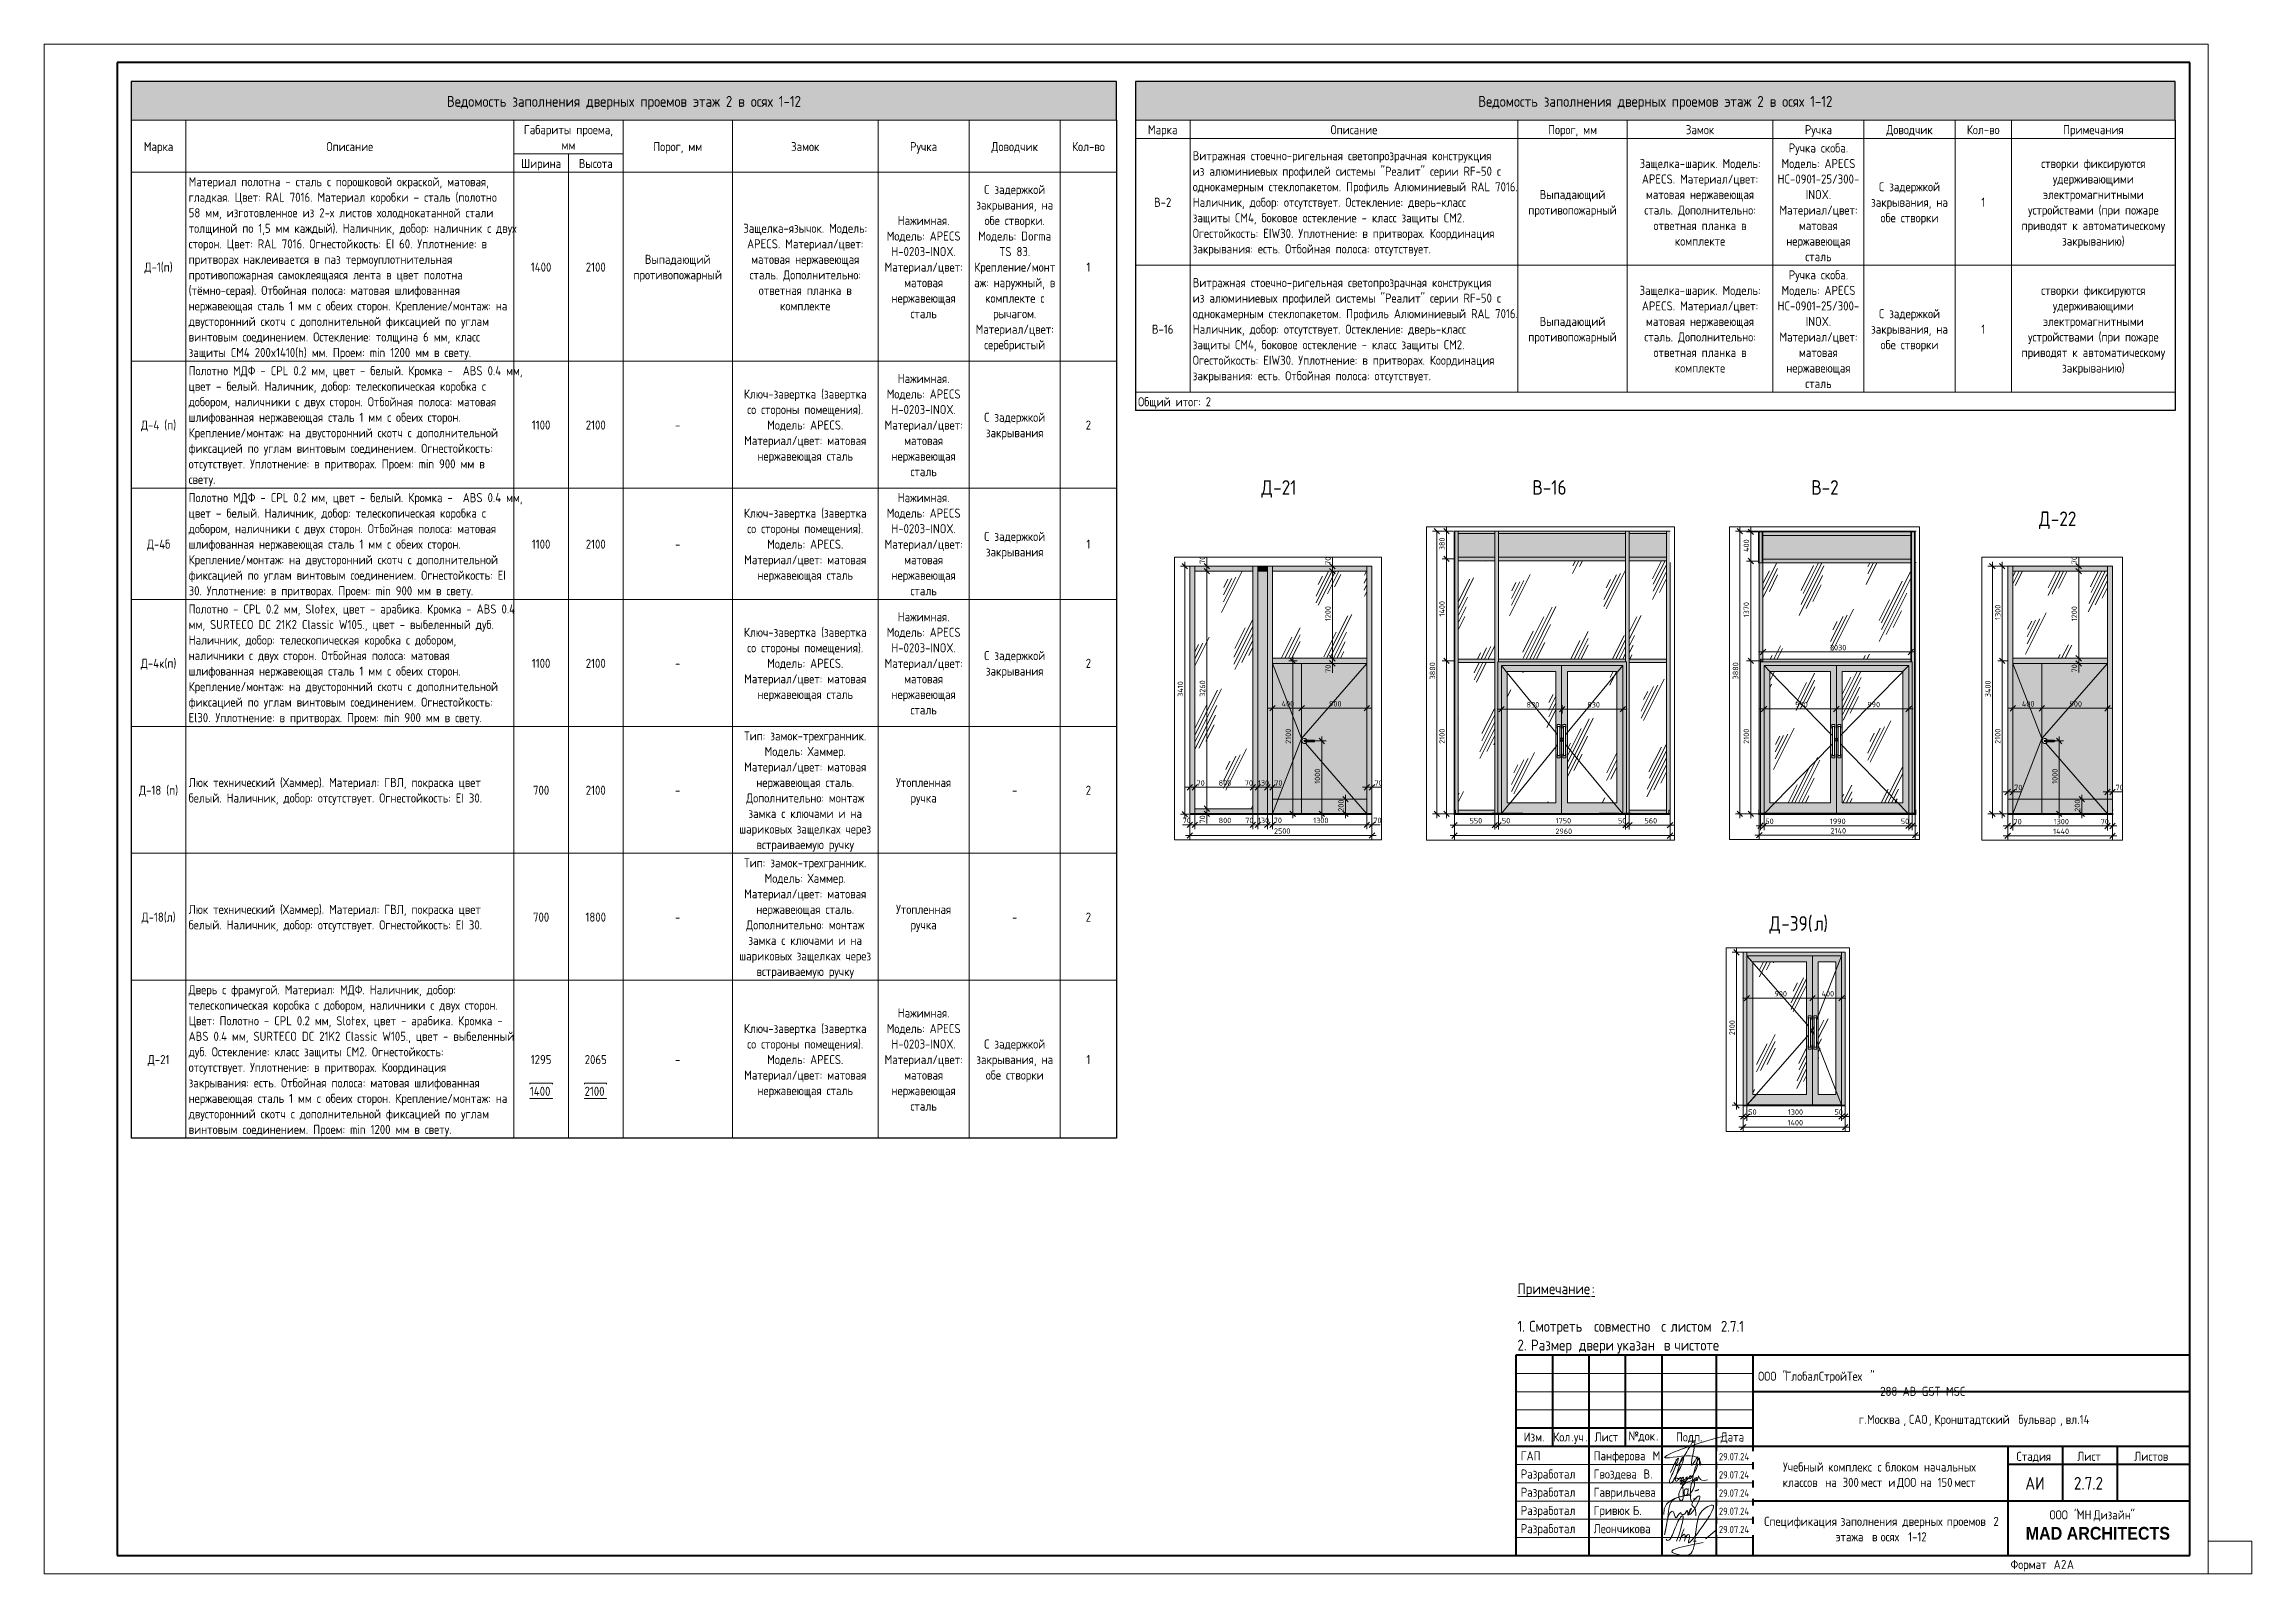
# Paper-space layout 'Layout1' of a CAD drawing. Header units: millimetres. Extents: x -594 to 12, y 0 to 420.
# The model-space entities are those that its viewports show. They can reach past a viewport. Long polylines and large blocks are cut down to what shows.
import ezdxf

# ---------------------------------------------------------------- set-up
doc = ezdxf.new("R2010")
doc.units = ezdxf.units.MM
doc.linetypes.add('ADSK_Штрих_ш2 п1', pattern=[150, 100, -50])
doc.linetypes.add('Скрыто', pattern=[7.14375, 4.7625, -2.38125])
for name, color, linetype, lineweight in [('A-ANNO-DIMS', 7, 'Continuous', 9), ('A-ANNO-DIMS-50', 7, 'Continuous', 9), ('A-ANNO-NOTE', 7, 'Continuous', 9), ('A-DETL', 7, 'Continuous', 9), ('A-DETL-1', 7, 'ADSK_Штрих_ш2 п1', 9), ('A-DOOR', 7, 'Continuous', 9), ('A-FLOR', 7, 'Continuous', 9), ('A-GENM', 7, 'Continuous', 9), ('A-GLAZ-CURT', 7, 'Continuous', 9), ('A-GLAZ-CWMG', 7, 'Continuous', 9), ('A-WALL-PATT', 7, 'Continuous', 9), ('G-ANNO-LEGN', 7, 'Continuous', 9), ('G-ANNO-SCHD', 7, 'Continuous', 9), ('G-ANNO-TEXT', 7, 'Continuous', 9), ('G-ANNO-TTLB', 7, 'Скрыто', 9), ('I-WALL', 7, 'Continuous', 9), ('Ограждение', 7, 'Continuous', 9), ('Поручни', 7, 'Continuous', 9)]:
    doc.layers.add(name, color=color, linetype=linetype, lineweight=lineweight)
for name, color, linetype, lineweight, true_color in [('A-DETL-GENF-1', 7, 'Continuous', 9, 0xeeeeee), ('A-DOOR-GLAZ', 7, 'Continuous', 9, 0x8080ff), ('A-FLOR-1', 7, 'Continuous', 9, 0x787878), ('A-FLOR-FNSH-1', 7, 'Continuous', 25, 0x3c3c3c), ('A-WALL-1', 7, 'Continuous', 25, 0x3c3c3c), ('A-WALL-FNSH-1', 7, 'Continuous', 25, 0x3c3c3c), ('I-WALL-1', 7, 'Continuous', 9, 0x787878)]:
    doc.layers.add(name, color=color, linetype=linetype, lineweight=lineweight, true_color=true_color)
doc.layers.add('G-ANNO-NPLT', color=7, linetype='Continuous', plot=False)
doc.styles.add('Arial_B', font='', dxfattribs={"width": 0.9, "height": 3.5})
doc.styles.add('GOST Common_2', font='GOST_Common.ttf', dxfattribs={"width": 0.9, "height": 2.5})
doc.styles.add('GOST Common_3', font='GOST_Common.ttf', dxfattribs={"width": 0.9, "height": 3.5})
doc.styles.add('GOST Common_4', font='GOST_Common.ttf', dxfattribs={"width": 0.9, "height": 2})
doc.styles.add('GOST Common_5', font='GOST_Common.ttf', dxfattribs={"width": 0.9, "height": 3})
doc.styles.add('GOST Common_6', font='GOST_Common.ttf', dxfattribs={"width": 0.9, "height": 4})
doc.styles.add('GOST Common_B', font='', dxfattribs={"width": 0.9, "height": 3})
doc.styles.add('ISOCPEUR', font='isocpeur.ttf', dxfattribs={"width": 0.9, "height": 75})
doc.styles.get('Arial_B').set_extended_font_data('Arial', bold=True)
doc.styles.get('GOST Common_B').set_extended_font_data('GOST Common', bold=True)
doc.dimstyles.new('ISO-1_5', dxfattribs={"dimscale": 304.8, "dimtxt": 74.698588, "dimasz": 0.246063, "dimexe": 0.19685, "dimexo": 0, "dimgap": 0, "dimtad": 1, "dimdec": 0, "dimrnd": 10, "dimzin": 0, "dimdsep": 46, "dimtxsty": 'ISOCPEUR', "dimblk1": 'OBLIQUE', "dimblk2": 'OBLIQUE', "dimsah": 1, "dimcen": 0.09, "dimdle": 0.19685, "dimazin": 0, "dimtfac": 1, "dimtdec": 4, "dimtix": 1, "dimtmove": 0, "dimatfit": 3, "dimfxl": 1, "dimtvp": 1, "dimtolj": 1, "dimtzin": 0, "dimarcsym": 2})
doc.dimstyles.new('ISO-1_5_1', dxfattribs={"dimscale": 304.8, "dimtxt": 74.698588, "dimasz": 0.246063, "dimexe": 0.19685, "dimexo": 0, "dimgap": 0, "dimtad": 1, "dimdec": 0, "dimrnd": 10, "dimzin": 0, "dimdsep": 46, "dimtxsty": 'ISOCPEUR', "dimblk1": 'OBLIQUE', "dimblk2": 'OBLIQUE', "dimsah": 1, "dimcen": 0.09, "dimdle": 0.19685, "dimazin": 0, "dimtfac": 1, "dimtdec": 4, "dimtix": 1, "dimtmove": 1, "dimatfit": 3, "dimfxl": 1, "dimtvp": 1, "dimtolj": 1, "dimtzin": 0, "dimarcsym": 2})
pattern_1 = [(63.435, (-9509.3, 63.5), (-511.17, 1533.5), [635, -381, 635, -381, -807.8]), (63.435, (-9509.3, 63.5), (-511.17, 1533.5), [-2032, 254, -553.8]), (63.435, (-9541, 95.2), (-511.17, 1533.5), [508, -635, 381, -381, -934.8]), (63.435, (-9541, 95.2), (-511.17, 1533.5), [-1905, 444.5, -490.3]), (63.435, (-9541, 190.5), (-511.17, 1533.5), [381, -762, 254, -381, -1061.8]), (63.435, (-9541, 190.5), (-511.17, 1533.5), [-1778, 571.5, -490.3]), (63.435, (-9445.8, 95.2), (-511.17, 1533.5), [381, -762, 317.5, -12809.3]), (63.435, (-9350.5, 190.5), (-511.17, 1533.5), [190.5, -952.5, 127, -12999.8]), (63.435, (-9509.3, 349.2), (-511.17, 1533.5), [127, -952.5, 127, -508, -1125.3]), (63.435, (-9509.3, 349.2), (-511.17, 1533.5), [-1714.5, 317.5, -807.8]), (63.435, (-8937.8, 254), (-511.17, 1533.5), [635, -952.5, 762, -503]), (63.435, (-8937.8, 158.8), (-511.17, 1533.5), [889, -635, 952.5, -376]), (63.435, (-8874.3, 190.5), (-511.17, 1533.5), [1016, -508, 762, -553.8]), (63.435, (-8779, 285.8), (-511.17, 1533.5), [635, -889, 508, -807.8]), (63.435, (-8874.3, 476.2), (-511.17, 1533.5), [317.5, -1270, 381, -871.3]), (63.435, (-8683.8, 381), (-511.17, 1533.5), [254, -1270, 254, -1061.8])]
pattern_2 = [(63.435, (52.1, 63.5), (-511.17, 1533.5), [635, -381, 635, -381, -807.81]), (63.435, (52.1, 63.5), (-511.17, 1533.5), [-2032, 254, -553.8]), (63.435, (20.4, 95.2), (-511.17, 1533.5), [508, -635, 381, -381, -934.81]), (63.435, (20.4, 95.2), (-511.17, 1533.5), [-1905, 444.5, -490.3]), (63.435, (20.4, 190.5), (-511.17, 1533.5), [381, -762, 254, -381, -1061.81]), (63.435, (20.4, 190.5), (-511.17, 1533.5), [-1778, 571.5, -490.3]), (63.435, (115.6, 95.2), (-511.17, 1533.5), [381, -762, 317.5, -12809.3]), (63.435, (210.9, 190.5), (-511.17, 1533.5), [190.5, -952.5, 127, -12999.8]), (63.435, (52.1, 349.2), (-511.17, 1533.5), [127, -952.5, 127, -508, -1125.31]), (63.435, (52.1, 349.2), (-511.17, 1533.5), [-1714.5, 317.5, -807.8]), (63.435, (623.6, 254), (-511.17, 1533.5), [635, -952.5, 762, -503]), (63.435, (623.6, 158.8), (-511.17, 1533.5), [889, -635, 952.5, -376]), (63.435, (687.1, 190.5), (-511.17, 1533.5), [1016, -508, 762, -553.8]), (63.435, (782.4, 285.8), (-511.17, 1533.5), [635, -889, 508, -807.8]), (63.435, (687.1, 476.2), (-511.17, 1533.5), [317.5, -1270, 381, -871.3]), (63.435, (877.6, 381), (-511.17, 1533.5), [254, -1270, 254, -1061.8])]
pattern_3 = [(63.435, (-10302.5, 63.5), (-511.17, 1533.5), [635, -381, 635, -381, -807.8]), (63.435, (-10302.5, 63.5), (-511.17, 1533.5), [-2032, 254, -553.8]), (63.435, (-10334.3, 95.2), (-511.17, 1533.5), [508, -635, 381, -381, -934.8]), (63.435, (-10334.3, 95.2), (-511.17, 1533.5), [-1905, 444.5, -490.3]), (63.435, (-10334.3, 190.5), (-511.17, 1533.5), [381, -762, 254, -381, -1061.8]), (63.435, (-10334.3, 190.5), (-511.17, 1533.5), [-1778, 571.5, -490.3]), (63.435, (-10239, 95.2), (-511.17, 1533.5), [381, -762, 317.5, -12809.3]), (63.435, (-10143.8, 190.5), (-511.17, 1533.5), [190.5, -952.5, 127, -12999.8]), (63.435, (-10302.5, 349.2), (-511.17, 1533.5), [127, -952.5, 127, -508, -1125.3]), (63.435, (-10302.5, 349.2), (-511.17, 1533.5), [-1714.5, 317.5, -807.8]), (63.435, (-9731, 254), (-511.17, 1533.5), [635, -952.5, 762, -503]), (63.435, (-9731, 158.8), (-511.17, 1533.5), [889, -635, 952.5, -376]), (63.435, (-9667.5, 190.5), (-511.17, 1533.5), [1016, -508, 762, -553.8]), (63.435, (-9572.3, 285.8), (-511.17, 1533.5), [635, -889, 508, -807.8]), (63.435, (-9667.5, 476.2), (-511.17, 1533.5), [317.5, -1270, 381, -871.3]), (63.435, (-9477, 381), (-511.17, 1533.5), [254, -1270, 254, -1061.8])]
pattern_4 = [(63.435, (127, 63.5), (-511.167, 1533.495), [635, -381, 635, -381, -807.806]), (63.435, (127, 63.5), (-511.167, 1533.495), [-2032, 254, -553.806]), (63.435, (95.2, 95.2), (-511.167, 1533.495), [508, -635, 381, -381, -934.806]), (63.435, (95.2, 95.2), (-511.167, 1533.495), [-1905, 444.5, -490.306]), (63.435, (95.2, 190.5), (-511.167, 1533.495), [381, -762, 254, -381, -1061.806]), (63.435, (95.2, 190.5), (-511.167, 1533.495), [-1778, 571.5, -490.306]), (63.435, (190.5, 95.2), (-511.167, 1533.495), [381, -762, 317.5, -12809.3]), (63.435, (285.8, 190.5), (-511.167, 1533.495), [190.5, -952.5, 127, -12999.8]), (63.435, (127, 349.2), (-511.167, 1533.495), [127, -952.5, 127, -508, -1125.306]), (63.435, (127, 349.2), (-511.167, 1533.495), [-1714.5, 317.5, -807.806]), (63.435, (698.5, 254), (-511.167, 1533.495), [635, -952.5, 762, -503.006]), (63.435, (698.5, 158.8), (-511.167, 1533.495), [889, -635, 952.5, -376.006]), (63.435, (762, 190.5), (-511.167, 1533.495), [1016, -508, 762, -553.806]), (63.435, (857.2, 285.8), (-511.167, 1533.495), [635, -889, 508, -807.806]), (63.435, (762, 476.2), (-511.167, 1533.495), [317.5, -1270, 381, -871.306]), (63.435, (952.5, 381), (-511.167, 1533.495), [254, -1270, 254, -1061.806])]

psp = doc.layouts.get("Layout1")

# ---------------------------------------------------------------- texts
at = {"layer": 'G-ANNO-SCHD', "line_spacing_factor": 1.022761}
for s, insert, char_height, width, attachment_point, style in [('Ведомость заполнения дверных проемов этаж 2 в осях 1-12', (-434.86, 405.78), 3, 116.4292, 2, 'GOST Common_5'), ('Ведомость заполнения дверных проемов этаж 2 в осях 1-12', (-151.74, 405.78), 3, 116.4292, 2, 'GOST Common_5'), ('Габариты проема,\\Pмм', (-450.09, 397.76), 2.5, 29.9596, 2, 'GOST Common_2'), ('Марка', (-286.97, 397.76), 2.5, 10.4391, 2, 'GOST Common_2'), ('Описание', (-234.47, 397.76), 2.5, 15.2664, 2, 'GOST Common_2'), ('Порог, мм', (-174.47, 397.76), 2.5, 15.7793, 2, 'GOST Common_2'), ('Замок', (-139.47, 397.76), 2.5, 10.0469, 2, 'GOST Common_2'), ('Ручка', (-106.97, 397.76), 2.5, 9.896, 2, 'GOST Common_2'), ('Доводчик', (-81.97, 397.76), 2.5, 15.5078, 2, 'GOST Common_2'), ('Кол-во', (-61.74, 397.76), 2.5, 11.4951, 2, 'GOST Common_2'), ('Примечания', (-31.51, 397.76), 2.5, 19.5205, 2, 'GOST Common_2'), ('Марка', (-562.59, 393.12), 2.5, 10.4391, 2, 'GOST Common_2'), ('Описание', (-510.09, 393.12), 2.5, 15.2664, 2, 'GOST Common_2'), ('Ширина', (-457.59, 388.48), 2.5, 12.3097, 2, 'GOST Common_2'), ('Высота', (-442.59, 388.48), 2.5, 12.3398, 2, 'GOST Common_2'), ('Порог, мм', (-420.09, 393.12), 2.5, 15.7793, 2, 'GOST Common_2'), ('Замок', (-385.09, 393.12), 2.5, 10.0469, 2, 'GOST Common_2'), ('Ручка', (-352.59, 393.12), 2.5, 9.896, 2, 'GOST Common_2'), ('Доводчик', (-327.59, 393.12), 2.5, 15.5078, 2, 'GOST Common_2'), ('Кол-во', (-307.36, 393.12), 2.5, 11.4951, 2, 'GOST Common_2'), ('Витражная стоечно-ригельная светопрозрачная конструкция\\Pиз алюминиевых профилей системы "Реалит" серии RF-50 с\\Pоднокамерным стеклопакетом. Профиль Алюминиевый RAL 7016.\\PНаличник, добор: отсутствует. Остекление: дверь-класс\\Pзащиты СМ4, боковое остекление - класс защиты СМ2.\\PОгестойкость: ЕIW30. Уплотнение: в притворах. Координация\\Pзакрывания: есть. Отбойная полоса: отсутствует.', (-278.72, 390.61), 2.5, 104.9339, 1, 'GOST Common_2'), ('Защелка-шарик. Модель:\\PAPECS. Материал/цвет:\\Pматовая нержавеющая\\Pсталь. Дополнительно:\\Pответная планка в\\Pкомплекте', (-139.47, 388.48), 2.5, 40.9719, 2, 'GOST Common_2'), ('Ручка скоба.\\PМодель: APECS\\PHC-0901-25/300-\\PINOX.\\PМатериал/цвет:\\Pматовая\\Pнержавеющая\\Pсталь', (-106.97, 392.74), 2.5, 27.8174, 2, 'GOST Common_2'), ('створки фиксируются\\Pудерживающими\\Pэлектромагнитными\\Pустройствами (при пожаре\\Pприводят к автоматическому\\Pзакрыванию)', (-31.51, 388.48), 2.5, 49.2387, 2, 'GOST Common_2'), ('Материал полотна - сталь с порошковой окраской, матовая,\\Pгладкая. Цвет: RAL 7016. Материал коробки – сталь (полотно\\P58 мм, изготовленное из 2-х листов холоднокатанной стали\\Pтолщиной по 1,5 мм каждый). Наличник, добор: наличник с двух\\Pсторон. Цвет: RAL 7016. Огнестойкость: EI 60. Уплотнение: в\\Pпритворах наклеивается в паз термоуплотнительная\\Pпротивопожарная самоклеящаяся лента в цвет полотна\\P(тёмно-серая). Отбойная полоса: матовая шлифованная\\Pнержавеющая сталь 1 мм с обеих сторон. Крепление/монтаж: на\\Pдвусторонний скотч с дополнительной фиксацией по углам\\Pвинтовым соединением. Остекление: толщина 6 мм, класс\\Pзащиты СМ4 200x1410(h) мм. Проем: min 1200 мм в свету.', (-554.34, 383.47), 2.5, 105.9295, 1, 'GOST Common_2'), ('С задержкой\\Pзакрывания, на\\Pобе створки', (-81.97, 382.09), 2.5, 25.2831, 2, 'GOST Common_2'), ('С задержкой\\Pзакрывания, на\\Pобе створки.\\PМодель: Dorma\\PTS 83.\\PКрепление/монт\\Pаж: наружный, в\\Pкомплекте с\\Pрычагом.\\PМатериал/цвет:\\Pсеребристый', (-327.59, 381.34), 2.5, 27.5761, 2, 'GOST Common_2'), ('В-2', (-286.97, 377.83), 2.5, 5.8833, 2, 'GOST Common_2'), ('Выпадающий\\Pпротивопожарный', (-174.47, 379.96), 2.5, 29.688, 2, 'GOST Common_2'), ('\\fGOST Common|b0|i0|c204|p34|;\\W.9;1', (-61.74, 377.83), 2.5, 1.3577, 2, 'GOST Common_2'), ('Защелка-язычок. Модель:\\PAPECS. Материал/цвет:\\Pматовая нержавеющая\\Pсталь. Дополнительно:\\Pответная планка в\\Pкомплекте', (-385.09, 370.69), 2.5, 42.1787, 2, 'GOST Common_2'), ('Нажимная.\\PМодель: APECS\\PH-0203-INOX.\\PМатериал/цвет:\\Pматовая\\Pнержавеющая\\Pсталь', (-352.59, 372.82), 2.5, 27.5761, 2, 'GOST Common_2'), ('Д-1(п)', (-562.59, 360.03), 2.5, 9.6848, 2, 'GOST Common_2'), ('1400', (-457.59, 360.03), 2.5, 7.241, 2, 'GOST Common_2'), ('2100', (-442.59, 360.03), 2.5, 6.9694, 2, 'GOST Common_2'), ('Выпадающий\\Pпротивопожарный', (-420.09, 362.16), 2.5, 29.688, 2, 'GOST Common_2'), ('\\fGOST Common|b0|i0|c204|p34|;\\W.9;1', (-307.36, 360.03), 2.5, 1.3577, 2, 'GOST Common_2'), ('Ручка скоба.\\PМодель: APECS\\PHC-0901-25/300-\\PINOX.\\PМатериал/цвет:\\Pматовая\\Pнержавеющая\\Pсталь', (-106.97, 357.9), 2.5, 27.8174, 2, 'GOST Common_2'), ('Витражная стоечно-ригельная светопрозрачная конструкция\\Pиз алюминиевых профилей системы "Реалит" серии RF-50 с\\Pоднокамерным стеклопакетом. Профиль Алюминиевый RAL 7016.\\PНаличник, добор: отсутствует. Остекление: дверь-класс\\Pзащиты СМ4, боковое остекление - класс защиты СМ2.\\PОгестойкость: ЕIW30. Уплотнение: в притворах. Координация\\Pзакрывания: есть. Отбойная полоса: отсутствует.', (-278.72, 355.77), 2.5, 104.9339, 1, 'GOST Common_2'), ('Защелка-шарик. Модель:\\PAPECS. Материал/цвет:\\Pматовая нержавеющая\\Pсталь. Дополнительно:\\Pответная планка в\\Pкомплекте', (-139.47, 353.64), 2.5, 40.9719, 2, 'GOST Common_2'), ('створки фиксируются\\Pудерживающими\\Pэлектромагнитными\\Pустройствами (при пожаре\\Pприводят к автоматическому\\Pзакрыванию)', (-31.51, 353.64), 2.5, 49.2387, 2, 'GOST Common_2'), ('С задержкой\\Pзакрывания, на\\Pобе створки', (-81.97, 347.25), 2.5, 25.2831, 2, 'GOST Common_2'), ('В-16', (-286.97, 342.99), 2.5, 7.241, 2, 'GOST Common_2'), ('Выпадающий\\Pпротивопожарный', (-174.47, 345.12), 2.5, 29.688, 2, 'GOST Common_2'), ('\\fGOST Common|b0|i0|c204|p34|;\\W.9;1', (-61.74, 342.99), 2.5, 1.3577, 2, 'GOST Common_2'), ('Полотно МДФ - CPL 0.2 мм, цвет - белый. Кромка -  ABS 0.4 мм,\\Pцвет – белый. Наличник, добор: телескопическая коробка с\\Pдобором, наличники с двух сторон. Отбойная полоса: матовая\\Pшлифованная нержавеющая сталь 1 мм с обеих сторон.\\PКрепление/монтаж: на двусторонний скотч с дополнительной\\Pфиксацией по углам винтовым соединением. Огнестойкость:\\Pотсутствует. Уплотнение: в притворах. Проем: min 900 мм в\\Pсвету.', (-554.34, 331.58), 2.5, 103.3046, 1, 'GOST Common_2'), ('Нажимная.\\PМодель: APECS\\PH-0203-INOX.\\PМатериал/цвет:\\Pматовая\\Pнержавеющая\\Pсталь', (-352.59, 329.45), 2.5, 27.5761, 2, 'GOST Common_2'), ('Ключ-завертка (завертка\\Pсо стороны помещения).\\PМодель: APECS.\\PМатериал/цвет: матовая\\Pнержавеющая сталь', (-385.09, 325.19), 2.5, 43.9286, 2, 'GOST Common_2'), ('Общий итог: 2', (-293.72, 323.06), 2.5, 23.0203, 1, 'GOST Common_2'), ('Д-4 (п)', (-562.59, 316.67), 2.5, 11.4045, 2, 'GOST Common_2'), ('1100', (-457.59, 316.67), 2.5, 6.4565, 2, 'GOST Common_2'), ('2100', (-442.59, 316.67), 2.5, 6.9694, 2, 'GOST Common_2'), ('\\fGOST Common|b0|i0|c204|p34|;\\W.9;-', (-420.09, 316.67), 2.5, 1.8706, 2, 'GOST Common_2'), ('С задержкой\\Pзакрывания', (-327.59, 318.8), 2.5, 20.3351, 2, 'GOST Common_2'), ('\\fGOST Common|b0|i0|c204|p34|;\\W.9;2', (-307.36, 316.67), 2.5, 1.8706, 2, 'GOST Common_2'), ('Полотно МДФ - CPL 0.2 мм, цвет - белый. Кромка -  ABS 0.4 мм,\\Pцвет – белый. Наличник, добор: телескопическая коробка с\\Pдобором, наличники с двух сторон. Отбойная полоса: матовая\\Pшлифованная нержавеющая сталь 1 мм с обеих сторон.\\PКрепление/монтаж: на двусторонний скотч с дополнительной\\Pфиксацией по углам винтовым соединением. Огнестойкость: EI\\P30. Уплотнение: в притворах. Проем: min 900 мм в свету.', (-554.34, 296.74), 2.5, 103.3046, 1, 'GOST Common_2'), ('Ключ-завертка (завертка\\Pсо стороны помещения).\\PМодель: APECS.\\PМатериал/цвет: матовая\\Pнержавеющая сталь', (-385.09, 292.48), 2.5, 43.9286, 2, 'GOST Common_2'), ('Нажимная.\\PМодель: APECS\\PH-0203-INOX.\\PМатериал/цвет:\\Pматовая\\Pнержавеющая\\Pсталь', (-352.59, 296.74), 2.5, 27.5761, 2, 'GOST Common_2'), ('С задержкой\\Pзакрывания', (-327.59, 286.09), 2.5, 20.3351, 2, 'GOST Common_2'), ('Д-4б', (-562.59, 283.96), 2.5, 8.297, 2, 'GOST Common_2'), ('1100', (-457.59, 283.96), 2.5, 6.4565, 2, 'GOST Common_2'), ('2100', (-442.59, 283.96), 2.5, 6.9694, 2, 'GOST Common_2'), ('\\fGOST Common|b0|i0|c204|p34|;\\W.9;-', (-420.09, 283.96), 2.5, 1.8706, 2, 'GOST Common_2'), ('\\fGOST Common|b0|i0|c204|p34|;\\W.9;1', (-307.36, 283.96), 2.5, 1.3577, 2, 'GOST Common_2'), ('Полотно - CPL 0.2 мм, Slotex, цвет - арабика. Кромка - ABS 0.4\\Pмм, SURTECO DC 21K2 Classic W105., цвет - выбеленный дуб.\\PНаличник, добор: телескопическая коробка с добором,\\Pналичники с двух сторон. Отбойная полоса: матовая\\Pшлифованная нержавеющая сталь 1 мм с обеих сторон.\\PКрепление/монтаж: на двусторонний скотч с дополнительной\\Pфиксацией по углам винтовым соединением. Огнестойкость:\\PEl30. Уплотнение: в притворах. Проем: min 900 мм в свету.', (-554.34, 266.16), 2.5, 104.3908, 1, 'GOST Common_2'), ('Нажимная.\\PМодель: APECS\\PH-0203-INOX.\\PМатериал/цвет:\\Pматовая\\Pнержавеющая\\Pсталь', (-352.59, 264.03), 2.5, 27.5761, 2, 'GOST Common_2'), ('Ключ-завертка (завертка\\Pсо стороны помещения).\\PМодель: APECS.\\PМатериал/цвет: матовая\\Pнержавеющая сталь', (-385.09, 259.77), 2.5, 43.9286, 2, 'GOST Common_2'), ('Д-4к(п)', (-562.59, 251.25), 2.5, 12.3398, 2, 'GOST Common_2'), ('1100', (-457.59, 251.25), 2.5, 6.4565, 2, 'GOST Common_2'), ('2100', (-442.59, 251.25), 2.5, 6.9694, 2, 'GOST Common_2'), ('\\fGOST Common|b0|i0|c204|p34|;\\W.9;-', (-420.09, 251.25), 2.5, 1.8706, 2, 'GOST Common_2'), ('С задержкой\\Pзакрывания', (-327.59, 253.38), 2.5, 20.3351, 2, 'GOST Common_2'), ('\\fGOST Common|b0|i0|c204|p34|;\\W.9;2', (-307.36, 251.25), 2.5, 1.8706, 2, 'GOST Common_2'), ('Тип: замок-трехгранник.\\PМодель: Хаммер.\\PМатериал/цвет: матовая\\Pнержавеющая сталь.\\PДополнительно: монтаж\\Pзамка с ключами и на\\Pшариковых защелках через\\Pвстраиваемую ручку', (-385.09, 231.32), 2.5, 45.226, 2, 'GOST Common_2'), ('Люк технический (Хаммер). Материал: ГВЛ, покраска цвет\\Pбелый. Наличник, добор: отсутствует. Огнестойкость: EI 30.', (-554.34, 218.53), 2.5, 98.9902, 1, 'GOST Common_2'), ('Утопленная\\Pручка', (-352.59, 218.53), 2.5, 19.792, 2, 'GOST Common_2'), ('Д-18 (п)', (-562.59, 216.4), 2.5, 12.4907, 2, 'GOST Common_2'), ('700', (-457.59, 216.4), 2.5, 5.6118, 2, 'GOST Common_2'), ('2100', (-442.59, 216.4), 2.5, 6.9694, 2, 'GOST Common_2'), ('\\fGOST Common|b0|i0|c204|p34|;\\W.9;-', (-420.09, 216.4), 2.5, 1.8706, 2, 'GOST Common_2'), ('\\fGOST Common|b0|i0|c204|p34|;\\W.9;-', (-327.59, 216.4), 2.5, 1.8706, 2, 'GOST Common_2'), ('\\fGOST Common|b0|i0|c204|p34|;\\W.9;2', (-307.36, 216.4), 2.5, 1.8706, 2, 'GOST Common_2'), ('Тип: замок-трехгранник.\\PМодель: Хаммер.\\PМатериал/цвет: матовая\\Pнержавеющая сталь.\\PДополнительно: монтаж\\Pзамка с ключами и на\\Pшариковых защелках через\\Pвстраиваемую ручку', (-385.09, 196.48), 2.5, 45.226, 2, 'GOST Common_2'), ('Д-18(л)', (-562.59, 181.56), 2.5, 11.5554, 2, 'GOST Common_2'), ('Люк технический (Хаммер). Материал: ГВЛ, покраска цвет\\Pбелый. Наличник, добор: отсутствует. Огнестойкость: EI 30.', (-554.34, 183.69), 2.5, 98.9902, 1, 'GOST Common_2'), ('Утопленная\\Pручка', (-352.59, 183.69), 2.5, 19.792, 2, 'GOST Common_2'), ('700', (-457.59, 181.56), 2.5, 5.6118, 2, 'GOST Common_2'), ('1800', (-442.59, 181.56), 2.5, 6.9694, 2, 'GOST Common_2'), ('\\fGOST Common|b0|i0|c204|p34|;\\W.9;-', (-420.09, 181.56), 2.5, 1.8706, 2, 'GOST Common_2'), ('\\fGOST Common|b0|i0|c204|p34|;\\W.9;-', (-327.59, 181.56), 2.5, 1.8706, 2, 'GOST Common_2'), ('\\fGOST Common|b0|i0|c204|p34|;\\W.9;2', (-307.36, 181.56), 2.5, 1.8706, 2, 'GOST Common_2'), ('Дверь с фрамугой. Материал: МДФ. Наличник, добор:\\Pтелескопическая коробка с добором, наличники с двух сторон.\\PЦвет: Полотно - CPL 0.2 мм, Slotex, цвет - арабика. Кромка -\\PABS 0.4 мм, SURTECO DC 21K2 Classic W105., цвет - выбеленный\\Pдуб. Остекление: класс защиты СМ2. Огнестойкость:\\Pотсутствует. Уплотнение: в притворах. Координация\\Pзакрывания: есть. Отбойная полоса: матовая шлифованная\\Pнержавеющая сталь 1 мм с обеих сторон. Крепление/монтаж: на\\Pдвусторонний скотч с дополнительной фиксацией по углам\\Pвинтовым соединением. Проем: min 1200 мм в свету.', (-554.34, 161.63), 2.5, 105.9295, 1, 'GOST Common_2'), ('Нажимная.\\PМодель: APECS\\PH-0203-INOX.\\PМатериал/цвет:\\Pматовая\\Pнержавеющая\\Pсталь', (-352.59, 155.24), 2.5, 27.5761, 2, 'GOST Common_2'), ('Ключ-завертка (завертка\\Pсо стороны помещения).\\PМодель: APECS.\\PМатериал/цвет: матовая\\Pнержавеющая сталь', (-385.09, 150.98), 2.5, 43.9286, 2, 'GOST Common_2'), ('С задержкой\\Pзакрывания, на\\Pобе створки', (-327.59, 146.72), 2.5, 25.2831, 2, 'GOST Common_2'), ('Д-21', (-562.59, 142.46), 2.5, 7.5125, 2, 'GOST Common_2'), ('1295', (-457.59, 142.46), 2.5, 6.9694, 2, 'GOST Common_2'), ('2065', (-442.59, 142.46), 2.5, 7.4823, 2, 'GOST Common_2'), ('\\fGOST Common|b0|i0|c204|p34|;\\W.9;-', (-420.09, 142.46), 2.5, 1.8706, 2, 'GOST Common_2'), ('\\fGOST Common|b0|i0|c204|p34|;\\W.9;1', (-307.36, 142.46), 2.5, 1.3577, 2, 'GOST Common_2')]:
    psp.add_mtext(s, dxfattribs=dict(at, insert=insert, char_height=char_height, width=width, attachment_point=attachment_point, style=style))
at = {"layer": 'G-ANNO-TEXT', "attachment_point": 1}
for s, insert, char_height, width, style in [('\\fGOST Common|b0|i0|c204|p34|;\\W.9;Д', (-259.91, 300.29), 4, 3.9684, 'GOST Common_6'), ('-21', (-256.64, 300.29), 4, 8.3696, 'GOST Common_6'), ('\\fGOST Common|b0|i0|c204|p34|;\\W.9;В', (-185.51, 300.29), 4, 3.4633, 'GOST Common_6'), ('-16', (-182.65, 300.29), 4, 8.3696, 'GOST Common_6'), ('\\fGOST Common|b0|i0|c204|p34|;\\W.9;В', (-108.95, 300.29), 4, 3.4633, 'GOST Common_6'), ('-2', (-106.09, 300.29), 4, 6.2051, 'GOST Common_6'), ('\\fGOST Common|b0|i0|c204|p34|;\\W.9;Д', (-46.45, 291.69), 4, 3.9684, 'GOST Common_6'), ('-22', (-43.18, 291.69), 4, 9.3076, 'GOST Common_6'), ('\\fGOST Common|b0|i0|c204|p34|;\\W.9;Д', (-120.44, 180.58), 4, 3.9684, 'GOST Common_6'), ('-39(', (-117.17, 180.58), 4, 10.9671, 'GOST Common_6'), ('\\fGOST Common|b0|i0|c204|p34|;\\W.9;л', (-108.12, 180.58), 4, 3.0304, 'GOST Common_6'), ('\\fGOST Common|b0|i0|c204|p34|;\\W.9;)', (-105.62, 180.58), 4, 1.7316, 'GOST Common_6'), ('\\LПримечание', (-189.58, 79.79), 3, 24.6759, 'GOST Common_B'), ('\\L\\fGOST Common|b1|i0|c204|p34|;\\W.9;\\L:', (-169.22, 79.79), 3, 1.0823, 'GOST Common_B'), ('1. ', (-189.58, 69.47), 3, 3.8962, 'GOST Common_5'), ('Смотреть', (-186.36, 69.47), 3, 20.419, 'GOST Common_5'), ('\\fGOST Common|b0|i0|c204|p34|;\\W.9; ', (-169.52, 69.47), 3, 1.1544, 'GOST Common_5'), ('совместно', (-168.56, 69.47), 3, 21.2127, 'GOST Common_5'), ('\\fGOST Common|b0|i0|c204|p34|;\\W.9; ', (-151.06, 69.47), 3, 1.1544, 'GOST Common_5'), ('\\fGOST Common|b0|i0|c204|p34|;\\W.9;с', (-150.11, 69.47), 3, 1.9481, 'GOST Common_5'), ('\\fGOST Common|b0|i0|c204|p34|;\\W.9; ', (-148.5, 69.47), 3, 1.1544, 'GOST Common_5'), ('листом', (-147.55, 69.47), 3, 14.719, 'GOST Common_5'), (' 2.7.1', (-135.4, 69.47), 3, 9.524, 'GOST Common_5'), ('2. ', (-189.58, 64.31), 3, 4.4734, 'GOST Common_5'), ('Размер', (-185.89, 64.31), 3, 14.7911, 'GOST Common_5'), ('\\fGOST Common|b0|i0|c204|p34|;\\W.9; ', (-173.68, 64.31), 3, 1.1544, 'GOST Common_5'), ('двери', (-172.73, 64.31), 3, 11.5443, 'GOST Common_5'), ('\\fGOST Common|b0|i0|c204|p34|;\\W.9; ', (-163.21, 64.31), 3, 1.1544, 'GOST Common_5'), ('указан', (-162.25, 64.31), 3, 14.4304, 'GOST Common_5'), ('\\fGOST Common|b0|i0|c204|p34|;\\W.9; ', (-150.35, 64.31), 3, 1.1544, 'GOST Common_5'), ('\\fGOST Common|b0|i0|c204|p34|;\\W.9;в', (-149.39, 64.31), 3, 2.3089, 'GOST Common_5'), ('\\fGOST Common|b0|i0|c204|p34|;\\W.9; ', (-147.49, 64.31), 3, 1.1544, 'GOST Common_5'), ('чистоте', (-146.54, 64.31), 3, 17.3886, 'GOST Common_5')]:
    psp.add_mtext(s, dxfattribs=dict(at, insert=insert, char_height=char_height, width=width, style=style))
at = {"layer": 'G-ANNO-TTLB', "linetype": 'Continuous', "attachment_point": 1}
for s, insert, char_height, width, style in [('ООО', (-123.53, 55.52), 2.5, 6.4937, 'GOST Common_2'), (' "', (-118.17, 55.52), 2.5, 2.5975, 'GOST Common_2'), ('ГлобалСтройТех', (-116.03, 55.52), 2.5, 28.2114, 'GOST Common_2'), ('"                                                                               288-AB-GST-MSC', (-92.75, 55.52), 2.5, 105.1974, 'GOST Common_2'), ('\\fGOST Common|b0|i0|c204|p34|;\\W.9;г', (-95.9, 43.66), 2.5, 1.9481, 'GOST Common_2'), ('Москва', (-93.64, 43.66), 2.5, 12.1215, 'GOST Common_2'), ('САО', (-82.09, 43.66), 2.5, 6.5658, 'GOST Common_2'), ('Кронштадтский', (-75.12, 43.66), 2.5, 26.9848, 'GOST Common_2'), ('\\fGOST Common|b0|i0|c204|p34|;\\W.9; ', (-52.86, 43.66), 2.5, 0.938, 'GOST Common_2'), ('бульвар', (-52.08, 43.66), 2.5, 13.8532, 'GOST Common_2'), ('вл', (-39.11, 43.66), 2.5, 3.8962, 'GOST Common_2'), ('.14', (-35.89, 43.66), 2.5, 4.3291, 'GOST Common_2'), ('\\fGOST Common|b0|i0|c204|p34|;\\W.9;.', (-94.29, 43.66), 2.5, 0.7937, 'GOST Common_2'), (', ', (-83.64, 43.66), 2.5, 1.8759, 'GOST Common_2'), (', ', (-76.67, 43.66), 2.5, 1.8759, 'GOST Common_2'), (', ', (-40.65, 43.66), 2.5, 1.8759, 'GOST Common_2'), ('Учебный', (-116.7, 30.59), 2.5, 14.0696, 'GOST Common_2'), ('\\fGOST Common|b0|i0|c204|p34|;\\W.9; ', (-105.1, 30.59), 2.5, 0.938, 'GOST Common_2'), ('\\fGOST Common|b0|i0|c204|p34|;\\W.9; ', (-91.52, 30.59), 2.5, 0.938, 'GOST Common_2'), ('\\fGOST Common|b0|i0|c204|p34|;\\W.9; ', (-89.38, 30.59), 2.5, 0.938, 'GOST Common_2'), ('блоком', (-88.61, 30.59), 2.5, 11.9051, 'GOST Common_2'), ('\\fGOST Common|b0|i0|c204|p34|;\\W.9; ', (-78.78, 30.59), 2.5, 0.938, 'GOST Common_2'), ('классов', (-116.82, 26.36), 2.5, 13.2759, 'GOST Common_2'), ('\\fGOST Common|b0|i0|c204|p34|;\\W.9; ', (-105.87, 26.36), 2.5, 0.938, 'GOST Common_2'), ('на', (-105.1, 26.36), 2.5, 4.1127, 'GOST Common_2'), ('комплекс', (-104.32, 30.59), 2.5, 15.5127, 'GOST Common_2'), (' 300 ', (-101.7, 26.36), 2.5, 7.7203, 'GOST Common_2'), ('мест', (-95.33, 26.36), 2.5, 8.2253, 'GOST Common_2'), ('\\fGOST Common|b0|i0|c204|p34|;\\W.9;с', (-90.75, 30.59), 2.5, 1.6595, 'GOST Common_2'), ('\\fGOST Common|b0|i0|c204|p34|;\\W.9; ', (-88.55, 26.36), 2.5, 0.938, 'GOST Common_2'), ('\\fGOST Common|b0|i0|c204|p34|;\\W.9;и', (-87.77, 26.36), 2.5, 1.9481, 'GOST Common_2'), ('\\fGOST Common|b0|i0|c204|p34|;\\W.9; ', (-86.17, 26.36), 2.5, 0.938, 'GOST Common_2'), ('ДОО', (-85.39, 26.36), 2.5, 6.7823, 'GOST Common_2'), ('\\fGOST Common|b0|i0|c204|p34|;\\W.9; ', (-79.8, 26.36), 2.5, 0.938, 'GOST Common_2'), ('на', (-79.02, 26.36), 2.5, 4.1127, 'GOST Common_2'), ('начальных', (-78.01, 30.59), 2.5, 18.1823, 'GOST Common_2'), (' 150 ', (-75.63, 26.36), 2.5, 7.143, 'GOST Common_2'), ('мест', (-69.73, 26.36), 2.5, 8.2253, 'GOST Common_2'), ('АИ', (-50.19, 26.62), 3.5, 6.5658, 'GOST Common_3'), ('2.7.2', (-36.83, 26.62), 3.5, 10.5342, 'GOST Common_3'), ('Спецификация', (-121.85, 15.66), 2.5, 24.5316, 'GOST Common_2'), ('\\fGOST Common|b0|i0|c204|p34|;\\W.9; ', (-101.61, 15.66), 2.5, 0.938, 'GOST Common_2'), ('заполнения', (-100.84, 15.66), 2.5, 19.5532, 'GOST Common_2'), ('\\fGOST Common|b0|i0|c204|p34|;\\W.9; ', (-84.71, 15.66), 2.5, 0.938, 'GOST Common_2'), ('дверных', (-83.93, 15.66), 2.5, 13.8532, 'GOST Common_2'), ('\\fGOST Common|b0|i0|c204|p34|;\\W.9; ', (-72.5, 15.66), 2.5, 0.938, 'GOST Common_2'), ('проемов', (-71.73, 15.66), 2.5, 13.8532, 'GOST Common_2'), (' 2', (-60.3, 15.66), 2.5, 2.8861, 'GOST Common_2'), ('этажа', (-102.27, 11.42), 2.5, 11.1835, 'GOST Common_2'), ('\\fGOST Common|b0|i0|c204|p34|;\\W.9; ', (-93.04, 11.42), 2.5, 0.938, 'GOST Common_2'), ('\\fGOST Common|b0|i0|c204|p34|;\\W.9;в', (-92.27, 11.42), 2.5, 1.9481, 'GOST Common_2'), ('\\fGOST Common|b0|i0|c204|p34|;\\W.9; ', (-90.66, 11.42), 2.5, 0.938, 'GOST Common_2'), ('осях', (-89.89, 11.42), 2.5, 7.5038, 'GOST Common_2'), (' 1-12', (-83.7, 11.42), 2.5, 7.5759, 'GOST Common_2')]:
    psp.add_mtext(s, dxfattribs=dict(at, insert=insert, char_height=char_height, width=width, style=style))

msp = doc.modelspace()

# ---------------------------------------------------------------- blocks, each defined once
blk = doc.blocks.new('Штамп_РД_основной - А2А-27038825-Спецификация заполнения дверных проемов 2 этажа в осях 1-12')
at = {"layer": 'A-ANNO-NOTE'}
for points, knots in [([(-338.04, -117.09), (-338.7, -122.45), (-329.95, -103.67), (-335.82, -123.67), (-330.91, -113.57), (-333.31, -120.58), (-331.35, -115.2), (-331.8, -118.76), (-331.18, -118.6), (-331.48, -117.47), (-332.41, -115.06), (-346.74, -118.37), (-335.97, -113.63), (-324.18, -110.47)], [0, 0, 0, 0, 0.0513615, 0.1091052, 0.1522958, 0.178941, 0.1972205, 0.2080985, 0.2140042, 0.2188047, 0.2389907, 0.2707687, 0.3130687, 0.3130687, 0.3130687, 0.3130687]), ([(-339.6, -120.68), (-338.03, -117.16), (-337.34, -116.47), (-337.34, -117.01), (-338.8, -120.61), (-340.42, -123.93), (-338.88, -123.37), (-338.39, -122.01), (-335.91, -117.73), (-335.91, -116.39), (-336.4, -116.39), (-336.93, -117.86), (-338.31, -122.65)], [0, 0, 0, 0, 0.0080365, 0.0160998, 0.028237, 0.0420073, 0.0521324, 0.0641411, 0.0757014, 0.0858292, 0.0908816, 0.1013994, 0.1013994, 0.1013994, 0.1013994]), ([(-334.92, -121.85), (-335.39, -122.12), (-335.39, -122.36), (-335.08, -122.36), (-334.79, -121.86), (-335.46, -123.69), (-336.26, -124.25), (-335.67, -123.24), (-334.43, -122), (-333.69, -121.48), (-334.3, -121.48), (-334.58, -122.51), (-333.95, -122.51), (-332.11, -119.19), (-332.11, -118.03), (-332.59, -118.5), (-333.54, -122.06), (-333.54, -122.65)], [0, 0, 0, 0, 0.00162511, 0.00331349, 0.00754981, 0.01278161, 0.01888966, 0.02470924, 0.03042302, 0.03530305, 0.0391434, 0.04257709, 0.05077407, 0.05912564, 0.06755136, 0.07580968, 0.08321457, 0.08321457, 0.08321457, 0.08321457]), ([(-341.44, -132.23), (-341.94, -127.35), (-328.89, -126.72), (-340.13, -127.01), (-339.88, -131.73), (-341.68, -139.94), (-340.55, -134.68), (-340.23, -132.52), (-338.7, -130.28), (-338.3, -134.28), (-337.45, -132.06), (-336.73, -131.65)], [0, 0, 0, 0, 0.019426, 0.0387349, 0.0549438, 0.0672527, 0.0778646, 0.084698, 0.0906304, 0.096697, 0.1015072, 0.1015072, 0.1015072, 0.1015072]), ([(-338.31, -122.65), (-338.31, -123.16), (-337.4, -123.16), (-337.4, -122.18), (-337.76, -122.18), (-337.86, -122.27), (-337.86, -122.45), (-336.95, -122.11), (-337.26, -122.65)], [0, 0, 0, 0, 0.00358547, 0.00695057, 0.00915819, 0.01015554, 0.01205798, 0.01469377, 0.01469377, 0.01469377, 0.01469377]), ([(-336.52, -122.82), (-335.98, -125.91), (-335.98, -128.51), (-337.09, -128.51), (-337.63, -126.53), (-335.78, -123.34), (-334.29, -122.94), (-332.03, -122.74)], [0, 0, 0, 0, 0.01155157, 0.02127823, 0.03282555, 0.04509601, 0.05773263, 0.05773263, 0.05773263, 0.05773263]), ([(-337.04, -123.15), (-336.33, -122.45), (-336.88, -121.9), (-337.19, -122.22), (-336.57, -122.38), (-335.98, -121.8), (-335.98, -122.14), (-336.29, -122.45), (-335.64, -122.45), (-335.9, -123.17), (-336.96, -124.23), (-336.96, -123.36), (-335.57, -122.19), (-335.11, -122.65)], [0, 0, 0, 0, 0.00332582, 0.00612366, 0.00901076, 0.01174206, 0.01415884, 0.01630272, 0.0190767, 0.02344016, 0.02813242, 0.03439448, 0.03937975, 0.03937975, 0.03937975, 0.03937975]), ([(-336.73, -131.65), (-336.69, -132.19), (-335.41, -132.52), (-334.96, -129.96), (-334.72, -133.44), (-334.65, -131.27), (-333.5, -130.12), (-334.9, -132.4), (-333.52, -132.31), (-329.94, -124.81), (-334.86, -129.74), (-332.72, -130.12), (-332.69, -131.28), (-332.61, -132.58)], [0, 0, 0, 0, 0.0046234, 0.0123007, 0.0208561, 0.0283952, 0.03509, 0.0409642, 0.0537756, 0.0710384, 0.0891313, 0.0998193, 0.1046376, 0.1046376, 0.1046376, 0.1046376]), ([(-334.89, -125.37), (-335.11, -125.15), (-335.5, -125.15), (-335.69, -125.34), (-335.81, -126.03), (-335.81, -126.9), (-335.29, -127.04), (-334.88, -126.64), (-334.73, -125.4), (-334.73, -125.1), (-334.73, -125.1), (-334.73, -125.11), (-334.83, -126.08), (-334.77, -126.92), (-334.56, -126.92), (-333.91, -126.43), (-332.93, -124.42), (-332.93, -123.27), (-333.1, -122.97), (-333.59, -122.97), (-334.05, -124.31), (-334.22, -127.46), (-333.93, -128.25), (-333.8, -128.74)], [0, 0, 0, 0, 0.0016332, 0.00392105, 0.00702344, 0.01058969, 0.01394693, 0.01793334, 0.0215051, 0.02411625, 0.02465035, 0.02632052, 0.02939378, 0.03280325, 0.03593957, 0.04142394, 0.04849321, 0.05477683, 0.05812393, 0.06191415, 0.07043912, 0.0795646, 0.08714635, 0.08714635, 0.08714635, 0.08714635]), ([(-333.54, -122.65), (-333.3, -122.89), (-332.62, -122.21), (-333.2, -122.21), (-332.6, -122.21), (-332.14, -121.75), (-332.66, -122.65)], [0, 0, 0, 0, 0.00269646, 0.00576297, 0.00838865, 0.01167349, 0.01167349, 0.01167349, 0.01167349]), ([(-331.86, -121.61), (-331.93, -121.96), (-331.61, -121.96), (-331.61, -122.32), (-330.85, -123.08), (-329.44, -122.71)], [0, 0, 0, 0, 0.001554219, 0.00418307, 0.008514983, 0.008514983, 0.008514983, 0.008514983]), ([(-340.81, -138.96), (-340.12, -140.15), (-338.38, -136.42), (-337.65, -133.87), (-335.19, -130.73), (-337.14, -137.8), (-337.95, -139.54)], [0, 0, 0, 0, 0.00891354, 0.0206837, 0.03596829, 0.05045262, 0.05045262, 0.05045262, 0.05045262]), ([(-334.59, -139.54), (-335.36, -141.78), (-325.61, -128.89), (-328.98, -129.54), (-332.56, -132.13), (-332.82, -142.77), (-335.05, -143.85), (-340.39, -142.51), (-338.8, -141.36), (-330.59, -139.93)], [0, 0, 0, 0, 0.0206368, 0.0432038, 0.0605873, 0.0770759, 0.0945827, 0.1039292, 0.1187761, 0.1187761, 0.1187761, 0.1187761])]:
    blk.add_open_spline(points, degree=3, knots=knots, dxfattribs=at)
for points, degree in [([(-333.54, -122.65), (-333.03, -122.65)], 1), ([(-332.92, -125.74), (-332.05, -125.55), (-331.8, -125.33)], 2), ([(-332.8, -122.83), (-332.58, -123.05), (-331.86, -122.34), (-331.86, -121.61)], 3), ([(-333.25, -127.9), (-332.55, -127.9)], 1), ([(-335.86, -136.11), (-337.11, -139.54)], 1), ([(-336.69, -138.38), (-335.63, -137.2), (-335.23, -137.31), (-335.71, -139.54)], 3), ([(-335.71, -139.54), (-335.36, -137.28), (-333.78, -136.92), (-334.59, -139.54)], 3), ([(-329.93, -138.92), (-327, -136.46)], 1), ([(-333.25, -139.54), (-332.55, -139.54)], 1)]:
    blk.add_open_spline(points, degree=degree, dxfattribs=at)
at = {"layer": 'G-ANNO-TTLB', "linetype": 'Continuous'}
for p, q in [((-786, 271.5), (-786, -148.5)), ((-786, 271.5), (-192, 271.5)), ((-192, 271.5), (-192, -148.5)), ((-317, -93.5), (-382, -93.5)), ((-317, -98.5), (-382, -98.5)), ((-317, -103.5), (-382, -103.5)), ((-317, -118.5), (-382, -118.5)), ((-317, -123.5), (-382, -123.5)), ((-317, -128.5), (-382, -128.5)), ((-317, -133.5), (-382, -133.5)), ((-317, -138.5), (-382, -138.5)), ((-192, -148.5), (-786, -148.5))]:
    blk.add_line(p, q, dxfattribs=at)
at = {"layer": 'G-ANNO-TTLB', "linetype": 'Continuous', "lineweight": 40}
for p, q in [((-766, 266.5), (-766, -143.5)), ((-197, 266.5), (-766, 266.5)), ((-197, -143.5), (-197, 266.5)), ((-382, -88.5), (-382, -143.5)), ((-197, -88.5), (-382, -88.5)), ((-372, -88.5), (-372, -113.5)), ((-362, -88.5), (-362, -143.5)), ((-352, -88.5), (-352, -113.5)), ((-342, -88.5), (-342, -143.5)), ((-327, -88.5), (-327, -143.5)), ((-317, -88.5), (-317, -143.5)), ((-197, -98.5), (-317, -98.5)), ((-317, -108.5), (-382, -108.5)), ((-197, -113.5), (-382, -113.5)), ((-247, -113.5), (-247, -143.5)), ((-232, -113.5), (-232, -128.5)), ((-217, -113.5), (-217, -128.5)), ((-197, -118.5), (-247, -118.5)), ((-197, -128.5), (-317, -128.5)), ((-766, -143.5), (-197, -143.5))]:
    blk.add_line(p, q, dxfattribs=at)
at = {"layer": 'G-ANNO-TTLB', "linetype": 'Continuous', "attachment_point": 1}
for s, insert, char_height, width, style in [('ГАП', (-380.68, -114.84), 2.5, 6.5658, 'GOST Common_2'), ('Изм', (-379.88, -109.67), 2.5, 6.1329, 'GOST Common_2'), ('\\fGOST Common|b0|i0|c204|p34|;\\W.9;.', (-374.82, -109.67), 2.5, 0.7937, 'GOST Common_2'), ('Кол', (-371.75, -109.67), 2.5, 6.0608, 'GOST Common_2'), ('\\fGOST Common|b0|i0|c204|p34|;\\W.9;.', (-366.75, -109.67), 2.5, 0.7937, 'GOST Common_2'), ('уч', (-366.1, -109.67), 2.5, 3.8962, 'GOST Common_2'), ('\\fGOST Common|b0|i0|c204|p34|;\\W.9;.', (-362.88, -109.67), 2.5, 0.7937, 'GOST Common_2'), ('Панферова', (-360.68, -114.84), 2.5, 18.6873, 'GOST Common_2'), ('Лист', (-360.41, -109.67), 2.5, 8.2975, 'GOST Common_2'), ('\\fGOST Common|b0|i0|c204|p34|;\\W.9;№', (-351.11, -109.4), 2.5, 3.319, 'GOST Common_2'), ('док', (-348.38, -109.4), 2.5, 5.8443, 'GOST Common_2'), ('\\fGOST Common|b0|i0|c204|p34|;\\W.9; ', (-345.26, -114.84), 2.5, 0.938, 'GOST Common_2'), ('\\fGOST Common|b0|i0|c204|p34|;\\W.9;М', (-344.49, -114.84), 2.5, 2.4532, 'GOST Common_2'), ('\\fGOST Common|b0|i0|c204|p34|;\\W.9;.', (-343.55, -109.4), 2.5, 0.7937, 'GOST Common_2'), ('Подп', (-338.08, -109.67), 2.5, 8.0089, 'GOST Common_2'), ('\\fGOST Common|b0|i0|c204|p34|;\\W.9;.', (-331.47, -109.67), 2.5, 0.7937, 'GOST Common_2'), ('Дата', (-325.82, -109.67), 2.5, 9.2354, 'GOST Common_2'), ('Стадия', (-244.61, -114.99), 2.5, 12.4101, 'GOST Common_2'), ('Лист', (-227.92, -114.99), 2.5, 8.2975, 'GOST Common_2'), ('Листов', (-212.28, -114.99), 2.5, 12.1937, 'GOST Common_2'), ('Разработал', (-380.68, -119.84), 2.5, 20.7076, 'GOST Common_2'), ('Гвоздева', (-360.68, -119.84), 2.5, 15.657, 'GOST Common_2'), ('\\fGOST Common|b0|i0|c204|p34|;\\W.9; ', (-347.76, -119.84), 2.5, 0.938, 'GOST Common_2'), ('\\fGOST Common|b0|i0|c204|p34|;\\W.9;В', (-346.99, -119.84), 2.5, 2.2367, 'GOST Common_2'), ('Разработал', (-380.68, -124.84), 2.5, 20.7076, 'GOST Common_2'), ('Гаврильчева', (-360.68, -124.84), 2.5, 21.862, 'GOST Common_2'), ('\\fGOST Common|b0|i0|c204|p34|;\\W.9;.', (-345.14, -119.84), 2.5, 0.7937, 'GOST Common_2'), ('\\fGOST Common|b0|i0|c204|p34|;\\W.9; ', (-342.64, -124.84), 2.5, 0.7215, 'GOST Common_2'), ('Разработал', (-380.68, -129.84), 2.5, 20.7076, 'GOST Common_2'), ('Гривюк', (-360.68, -129.84), 2.5, 12.1215, 'GOST Common_2'), ('\\fGOST Common|b0|i0|c204|p34|;\\W.9; ', (-350.68, -129.84), 2.5, 0.938, 'GOST Common_2'), ('\\fGOST Common|b0|i0|c204|p34|;\\W.9;Б', (-349.9, -129.84), 2.5, 2.1646, 'GOST Common_2'), ('\\fGOST Common|b0|i0|c204|p34|;\\W.9;.', (-348.12, -129.84), 2.5, 0.7937, 'GOST Common_2'), ('ООО', (-235.54, -131.05), 2.5, 6.4937, 'GOST Common_2'), (' "', (-230.18, -131.05), 2.5, 2.5975, 'GOST Common_2'), ('МН', (-228.04, -131.05), 2.5, 4.6177, 'GOST Common_2'), ('\\fGOST Common|b0|i0|c204|p34|;\\W.9; ', (-224.23, -131.05), 2.5, 0.938, 'GOST Common_2'), ('Дизайн', (-223.46, -131.05), 2.5, 12.2658, 'GOST Common_2'), ('\\fGOST Common|b0|i0|c204|p34|;\\W.9;"', (-213.33, -131.05), 2.5, 1.6595, 'GOST Common_2'), ('Разработал', (-380.68, -134.84), 2.5, 20.7076, 'GOST Common_2'), ('Леончикова', (-360.68, -134.84), 2.5, 19.9861, 'GOST Common_2'), ('MAD ARCHITECTS', (-242.07, -135.61), 3.5, 48.5582, 'Arial_B'), ('Формат', (-246.24, -144.67), 2.5, 13.4202, 'GOST Common_2'), ('\\fGOST Common|b0|i0|c204|p34|;\\W.9; ', (-235.17, -144.67), 2.5, 0.938, 'GOST Common_2'), ('\\fGOST Common|b0|i0|c204|p34|;\\W.9;А', (-234.4, -144.67), 2.5, 2.4532, 'GOST Common_2'), ('\\fGOST Common|b0|i0|c204|p34|;\\W.9;2', (-232.37, -144.67), 2.5, 1.9481, 'GOST Common_2'), ('\\fGOST Common|b0|i0|c204|p34|;\\W.9;А', (-230.76, -144.67), 2.5, 2.4532, 'GOST Common_2')]:
    blk.add_mtext(s, dxfattribs=dict(at, insert=insert, char_height=char_height, width=width, style=style))
blk = doc.blocks.new('Штамп_Без подписи_спец_ - Без подписи-27038161-Спецификация заполнения дверных проемов 2 этажа в осях 1-12')
at = {"layer": 'A-ANNO-NOTE'}
for p, q in [((0, 5), (35, 5)), ((0, 0), (0, 5)), ((35, 0), (0, 0)), ((20, 5), (20, 0)), ((35, 5), (35, 0))]:
    blk.add_line(p, q, dxfattribs=at)
blk = doc.blocks.new('Плинтус - Плинтус темный _ст_школа_-32862084-В-16_2 этаж')
at = {"layer": 'A-GENM'}
for p, q in [((-7921, 4250), (-7936, 4250)), ((-7936, 4250), (-7936, 4200)), ((-7921, 4200), (-7921, 4250)), ((-7936, 4200), (-7921, 4200))]:
    blk.add_line(p, q, dxfattribs=at)
blk = doc.blocks.new('Плинтус - Плинтус темный _ст_школа_-32862047-В-16_2 этаж')
at = {"layer": 'A-GENM'}
for p, q in [((-10864, 4250), (-10879, 4250)), ((-10879, 4250), (-10879, 4200)), ((-10864, 4200), (-10864, 4250)), ((-10879, 4200), (-10864, 4200))]:
    blk.add_line(p, q, dxfattribs=at)
blk = doc.blocks.new('Прямоугольный импост - Импост структурный с накладкой - 160мм Темный-32387058-В-16_2 этаж')
at = {"layer": 'A-GLAZ-CWMG'}
blk.add_hatch(color=256, dxfattribs=at).paths.add_polyline_path([(-8480.45, 8050), (-7970, 8050), (-7970, 8080), (-8480.45, 8080), (-8480.45, 8060)])
for p, q in [((-8480.45, 8050), (-8480.45, 8080)), ((-7970, 8080), (-7970, 8050)), ((-8480.45, 8050), (-7970, 8050))]:
    blk.add_line(p, q, dxfattribs=at)
blk = doc.blocks.new('Прямоугольный импост - Импост структурный с накладкой - 160мм Темный-30756008-В-16_2 этаж')
at = {"layer": 'A-GLAZ-CWMG'}
blk.add_hatch(color=256, dxfattribs=at).paths.add_polyline_path([(-7970, 4200), (-7936, 4200), (-7936, 4250), (-7921, 4250), (-7920.47, 6300), (-7970, 6300), (-7970, 4212.5)])
blk.add_line((-7970, 6300), (-7970, 4200), dxfattribs=at)
blk = doc.blocks.new('Прямоугольный импост - Импост структурный с накладкой - 160мм Темный-32352606-В-16_2 этаж')
at = {"layer": 'A-GLAZ-CWMG'}
blk.add_hatch(color=256, dxfattribs=at).paths.add_polyline_path([(-10840, 7700), (-10830, 7700), (-10830, 8080), (-10880, 8080), (-10880, 7700)])
blk.add_line((-10830, 7700), (-10830, 8080), dxfattribs=at)
blk = doc.blocks.new('Системная панель - Стекло - 40мм-32387041-В-16_2 этаж')
at = {"layer": 'A-GLAZ-CURT'}
h = blk.add_hatch(dxfattribs=at)
h.set_pattern_fill('FP_3', color=256, style=0, pattern_type=2)
h.set_pattern_definition(pattern_1)
h.paths.add_polyline_path([(-10830, 4250), (-10325.45, 4250), (-10325.45, 6275), (-10830, 6275), (-10830, 5165.5)])
blk = doc.blocks.new('Прямоугольный импост - Импост структурный с накладкой - 160мм Темный-32387038-В-16_2 этаж')
at = {"layer": 'A-GLAZ-CWMG'}
blk.add_hatch(color=256, dxfattribs=at).paths.add_polyline_path([(-10830, 8050), (-10325.45, 8050), (-10325.45, 8080), (-10830, 8080), (-10830, 8060)])
for p, q in [((-10830, 8050), (-10830, 8080)), ((-10325.45, 8080), (-10325.45, 8050)), ((-10830, 8050), (-10325.45, 8050))]:
    blk.add_line(p, q, dxfattribs=at)
blk = doc.blocks.new('Прямоугольный импост - Импост структурный с накладкой - 160мм Темный-30755591-В-16_2 этаж')
at = {"layer": 'A-GLAZ-CWMG'}
blk.add_hatch(color=256, dxfattribs=at).paths.add_polyline_path([(-10325.45, 4202), (-10285.45, 4202), (-10285.45, 6285), (-10275.45, 6285), (-10275.45, 6300), (-10325.45, 6300), (-10325.45, 4240)])
for p, q in [((-10325.45, 6300), (-10325.45, 4202)), ((-10275.45, 6300), (-10275.45, 6285))]:
    blk.add_line(p, q, dxfattribs=at)
blk = doc.blocks.new('Системная панель - Стекло - 40мм-32387061-В-16_2 этаж')
at = {"layer": 'A-GLAZ-CURT'}
h = blk.add_hatch(dxfattribs=at)
h.set_pattern_fill('FP_3', color=256, style=0, pattern_type=2)
h.set_pattern_definition(pattern_1)
h.paths.add_polyline_path([(-7970, 4250), (-7970, 6275), (-8480.45, 6275), (-8480.45, 4250)])
blk = doc.blocks.new('Прямоугольный импост - Импост структурный с накладкой - 160мм Темный-32355002-В-16_2 этаж')
at = {"layer": 'A-GLAZ-CWMG'}
blk.add_hatch(color=256, dxfattribs=at).paths.add_polyline_path([(-9404.84, 8050), (-8530.45, 8050), (-8530.45, 8080), (-10275.45, 8080), (-10275.45, 8050)])
for p, q in [((-10275.45, 8050), (-10275.45, 8080)), ((-8530.45, 8080), (-8530.45, 8050)), ((-10275.45, 8050), (-8530.45, 8050))]:
    blk.add_line(p, q, dxfattribs=at)
blk = doc.blocks.new('Прямоугольный импост - Импост структурный с накладкой - 160мм Темный-32387059-В-16_2 этаж')
at = {"layer": 'A-GLAZ-CWMG'}
blk.add_hatch(color=256, dxfattribs=at).paths.add_polyline_path([(-8463, 4200), (-7970, 4200), (-7970, 4250), (-8480.45, 4250), (-8480.45, 4202), (-8463, 4202)])
for p, q in [((-8480.45, 4202), (-8480.45, 4250)), ((-7970, 4250), (-8480.45, 4250)), ((-7970, 4250), (-7970, 4200))]:
    blk.add_line(p, q, dxfattribs=at)
blk = doc.blocks.new('Прямоугольный импост - Импост структурный с накладкой - 160мм Темный-V1-В-16_2 этаж')
at = {"layer": 'A-GLAZ-CWMG'}
blk.add_hatch(color=256, dxfattribs=at).paths.add_polyline_path([(-8490.45, 4202), (-8480.45, 4202), (-8480.45, 6300), (-8530.45, 6300), (-8530.45, 6285), (-8520.45, 6285), (-8520.45, 4202)])
for p, q in [((-8530.45, 6300), (-8530.45, 6285)), ((-8480.45, 6300), (-8480.45, 4202))]:
    blk.add_line(p, q, dxfattribs=at)
blk = doc.blocks.new('Системная панель - Стекло - 40мм-32424180-В-16_2 этаж')
at = {"layer": 'A-GLAZ-CURT'}
h = blk.add_hatch(dxfattribs=at)
h.set_pattern_fill('FP_3', color=256, style=0, pattern_type=2)
h.set_pattern_definition(pattern_1)
h.paths.add_polyline_path([(-10830, 6325), (-10325.45, 6325), (-10325.45, 7675), (-10830, 7675), (-10830, 7108.56)])
blk = doc.blocks.new('Системная панель - Стекло - 40мм-32354600-В-16_2 этаж')
at = {"layer": 'A-GLAZ-CURT'}
h = blk.add_hatch(dxfattribs=at)
h.set_pattern_fill('FP_3', color=256, style=0, pattern_type=2)
h.set_pattern_definition(pattern_1)
h.paths.add_polyline_path([(-8530.45, 6325), (-8530.45, 7675), (-10275.45, 7675), (-10275.45, 6325), (-9404.84, 6325)])
blk = doc.blocks.new('Системная панель - Стекло - 40мм-32411756-В-16_2 этаж')
at = {"layer": 'A-GLAZ-CURT'}
h = blk.add_hatch(dxfattribs=at)
h.set_pattern_fill('FP_3', color=256, style=0, pattern_type=2)
h.set_pattern_definition(pattern_1)
h.paths.add_polyline_path([(-8480.45, 6325), (-7970, 6325), (-7970, 7675), (-8480.45, 7675), (-8480.45, 7108.56)])
blk = doc.blocks.new('Прямоугольный импост - Импост структурный с накладкой - 160мм Темный-32352607-В-16_2 этаж')
at = {"layer": 'A-GLAZ-CWMG'}
blk.add_hatch(color=256, dxfattribs=at).paths.add_polyline_path([(-7960, 6300), (-7920.47, 6300), (-7920.47, 7700), (-7970, 7700), (-7970, 6300)])
blk.add_line((-7970, 7700), (-7970, 6300), dxfattribs=at)
blk = doc.blocks.new('Прямоугольный импост - Импост структурный с накладкой - 160мм Темный-30755595-В-16_2 этаж')
at = {"layer": 'A-GLAZ-CWMG'}
blk.add_hatch(color=256, dxfattribs=at).paths.add_polyline_path([(-10830, 4200), (-10830, 6300), (-10880, 6300), (-10880, 4200), (-10879, 4200.5), (-10879, 4250), (-10864, 4250), (-10864, 4200), (-10840, 4200)])
blk.add_line((-10830, 4200), (-10830, 6300), dxfattribs=at)
blk = doc.blocks.new('Прямоугольный импост - Импост структурный с накладкой - 160мм Темный-32355005-В-16_2 этаж')
at = {"layer": 'A-GLAZ-CWMG'}
blk.add_hatch(color=256, dxfattribs=at).paths.add_polyline_path([(-10275.45, 6285), (-8530.45, 6285), (-8530.45, 6325), (-10275.45, 6325), (-10275.45, 6315)])
for p, q in [((-10275.45, 6285), (-10275.45, 6325)), ((-10275.45, 6325), (-8530.45, 6325)), ((-8530.45, 6325), (-8530.45, 6285))]:
    blk.add_line(p, q, dxfattribs=at)
blk = doc.blocks.new('Прямоугольный импост - Импост структурный с накладкой - 160мм Темный-32387060-В-16_2 этаж')
at = {"layer": 'A-GLAZ-CWMG'}
blk.add_hatch(color=256, dxfattribs=at).paths.add_polyline_path([(-7970, 6275), (-7970, 6325), (-8480.45, 6325), (-8480.45, 6275)])
for p, q in [((-8480.45, 6275), (-8480.45, 6325)), ((-8480.45, 6325), (-7970, 6325)), ((-7970, 6325), (-7970, 6275)), ((-8480.45, 6275), (-7970, 6275))]:
    blk.add_line(p, q, dxfattribs=at)
blk = doc.blocks.new('Прямоугольный импост - Импост структурный с накладкой - 160мм Темный-32352604-В-16_2 этаж')
at = {"layer": 'A-GLAZ-CWMG'}
blk.add_hatch(color=256, dxfattribs=at).paths.add_polyline_path([(-10325.45, 6300), (-10275.45, 6300), (-10275.45, 7700), (-10325.45, 7700), (-10325.45, 6315)])
for p, q in [((-10325.45, 7700), (-10325.45, 6300)), ((-10275.45, 7700), (-10275.45, 6300))]:
    blk.add_line(p, q, dxfattribs=at)
blk = doc.blocks.new('Дверь_Витражная_остекление_ - ВВ-16 остекление-32390142-В-16_2 этаж')
at = {"layer": 'A-DOOR'}
blk.add_hatch(color=256, dxfattribs=at).paths.add_polyline_path([(-8570.45, 4200), (-8553, 4200), (-8553, 4202), (-8520.45, 4202), (-8520.45, 6285), (-10285.45, 6285), (-10285.4, 4202), (-10235.45, 4202), (-10235.45, 6235), (-8570.45, 6235), (-8570.45, 4202)])
h = blk.add_hatch(color=256, dxfattribs=at)
h.paths.add_polyline_path([(-9942.91, 4202), (-9410.45, 4202), (-9410.45, 6235), (-10235.45, 6235), (-10235.45, 4202), (-10147.02, 4202)])
h.paths.add_polyline_path([(-10155.45, 4350), (-10155.45, 6155), (-9490.45, 6155), (-9490.45, 4350), (-10147.02, 4350)])
h.paths.add_polyline_path([(-9467.77, 4970), (-9470.45, 4970), (-9470.45, 5020), (-9465.45, 5020), (-9465.45, 5377.5), (-9470.45, 5378.02), (-9470.45, 5427.5), (-9430.45, 5427.5), (-9430.45, 5377.5), (-9435.45, 5377.5), (-9435.45, 5020), (-9430.45, 5020), (-9430.45, 4970), (-9464.59, 4970)])
h = blk.add_hatch(color=256, dxfattribs=at)
h.paths.add_polyline_path([(-8570.45, 4200), (-8570.45, 6235), (-9410.45, 6235), (-9410.45, 4202), (-8618.65, 4202), (-8618.65, 4200)])
h.paths.add_polyline_path([(-9330.45, 4350), (-9330.45, 6155), (-8650.45, 6155), (-8650.45, 4350), (-8662.66, 4350)])
h.paths.add_polyline_path([(-9384.59, 4970), (-9390.45, 4970), (-9390.45, 5020), (-9385.45, 5020), (-9385.45, 5377.5), (-9390.45, 5378.02), (-9390.45, 5427.5), (-9350.45, 5427.5), (-9350.45, 5377.5), (-9355.45, 5377.5), (-9355.45, 5020), (-9350.45, 5020), (-9350.45, 4970), (-9380.45, 4970)])
h = blk.add_hatch(dxfattribs=at)
h.set_pattern_fill('FP_3', color=256, style=0, pattern_type=2)
h.set_pattern_definition(pattern_1)
h.paths.add_polyline_path([(-9490.45, 4350), (-9490.45, 6155), (-10155.45, 6155), (-10155.45, 4350), (-10147.02, 4350)])
h = blk.add_hatch(dxfattribs=at)
h.set_pattern_fill('FP_3', color=256, style=0, pattern_type=2)
h.set_pattern_definition(pattern_1)
h.paths.add_polyline_path([(-8650.45, 4350), (-8650.45, 6155), (-9330.45, 6155), (-9330.45, 4350), (-8662.66, 4350)])
for p, q in [((-10285.45, 6285), (-10285.45, 4202)), ((-8520.45, 6285), (-10285.45, 6285)), ((-8520.45, 6285), (-8520.45, 4202)), ((-10235.45, 4202), (-10235.45, 6235)), ((-9410.45, 6235), (-10235.45, 6235)), ((-10235.45, 6235), (-10155.45, 6136.33)), ((-9410.45, 6235), (-9410.45, 4202)), ((-8570.45, 6235), (-9410.45, 6235)), ((-9410.45, 4202), (-9410.45, 6235)), ((-8570.45, 6235), (-9355.45, 5284.12)), ((-8570.45, 6235), (-8570.45, 4200)), ((-9330.45, 4350), (-9330.45, 6155)), ((-9330.45, 6155), (-8650.45, 6155)), ((-8650.45, 6155), (-8650.45, 4350)), ((-9470.45, 5427.5), (-9470.45, 5400)), ((-9470.45, 5427.5), (-9430.45, 5427.5)), ((-9430.45, 5400), (-9430.45, 5427.5)), ((-9390.45, 5427.5), (-9390.45, 5400)), ((-9350.45, 5427.5), (-9390.45, 5427.5)), ((-9350.45, 5400), (-9350.45, 5427.5)), ((-9430.45, 5400), (-9470.45, 5400)), ((-9470.45, 5399.96), (-9470.45, 5377.5)), ((-9465.45, 5400), (-9465.45, 5000)), ((-9435.45, 5000), (-9435.45, 5400)), ((-9430.45, 5377.5), (-9430.45, 5399.96)), ((-9350.45, 5400), (-9390.45, 5400)), ((-9390.45, 5399.96), (-9390.45, 5377.5)), ((-9385.45, 5400), (-9385.45, 5000)), ((-9355.45, 5000), (-9355.45, 5400)), ((-9350.45, 5377.5), (-9350.45, 5399.96)), ((-9470.45, 5377.5), (-9465.42, 5377.5)), ((-9435.48, 5377.5), (-9430.45, 5377.5)), ((-9390.45, 5377.5), (-9385.42, 5377.5)), ((-9355.48, 5377.5), (-9350.45, 5377.5)), ((-9490.45, 5316.17), (-9465.45, 5285.33)), ((-9435.45, 5248.33), (-9410.45, 5217.5)), ((-9385.45, 5247.78), (-9410.45, 5217.5)), ((-9410.45, 5217.5), (-9435.45, 5186.67)), ((-9410.45, 5217.5), (-9385.45, 5187.22)), ((-9465.45, 5149.67), (-9490.45, 5118.83)), ((-9355.45, 5150.88), (-8570.45, 4200)), ((-9470.45, 4997.54), (-9470.45, 5020)), ((-9470.45, 5020), (-9465.45, 5020)), ((-9435.45, 5020), (-9430.45, 5020)), ((-9430.45, 5020), (-9430.45, 4997.54)), ((-9390.45, 4997.54), (-9390.45, 5020)), ((-9390.45, 5020), (-9385.45, 5020)), ((-9355.45, 5020), (-9350.45, 5020)), ((-9350.45, 5020), (-9350.45, 4997.54)), ((-9470.45, 4997.5), (-9470.45, 4970)), ((-9470.45, 4997.5), (-9430.45, 4997.5)), ((-9435.45, 5000), (-9465.45, 5000)), ((-9430.45, 4970), (-9430.45, 4997.5)), ((-9390.45, 4997.5), (-9390.45, 4970)), ((-9390.45, 4997.5), (-9350.45, 4997.5)), ((-9355.45, 5000), (-9385.45, 5000)), ((-9350.45, 4970), (-9350.45, 4997.5)), ((-9430.45, 4970), (-9470.45, 4970)), ((-9350.45, 4970), (-9390.45, 4970)), ((-10113.83, 4350), (-10233.83, 4202)), ((-8650.45, 4350), (-9330.45, 4350))]:
    blk.add_line(p, q, dxfattribs=at)
at = {"layer": 'A-DOOR-GLAZ'}
for p, q in [((-9490.45, 6155), (-10155.45, 6155)), ((-10155.45, 4350), (-10155.45, 6155)), ((-9490.45, 6155), (-9490.45, 4350)), ((-9490.45, 4350), (-10155.45, 4350))]:
    blk.add_line(p, q, dxfattribs=at)
blk = doc.blocks.new('Прямоугольный импост - Импост структурный с накладкой - 160мм Темный-32387142-В-16_2 этаж')
at = {"layer": 'A-GLAZ-CWMG'}
blk.add_hatch(color=256, dxfattribs=at).paths.add_polyline_path([(-10830, 4200), (-10363, 4200), (-10363, 4202), (-10325.45, 4202), (-10325.45, 4250), (-10830, 4250), (-10830, 4202)])
for p, q in [((-10830, 4200), (-10830, 4250)), ((-10325.45, 4250), (-10830, 4250)), ((-10325.45, 4250), (-10325.45, 4202))]:
    blk.add_line(p, q, dxfattribs=at)
blk = doc.blocks.new('Прямоугольный импост - Импост структурный с накладкой - 160мм Темный-32387081-В-16_2 этаж')
at = {"layer": 'A-GLAZ-CWMG'}
blk.add_hatch(color=256, dxfattribs=at).paths.add_polyline_path([(-10830, 6275), (-10325.45, 6275), (-10325.45, 6325), (-10830, 6325), (-10830, 6285)])
for p, q in [((-10830, 6275), (-10830, 6325)), ((-10830, 6325), (-10325.45, 6325)), ((-10325.45, 6325), (-10325.45, 6275)), ((-10830, 6275), (-10325.45, 6275))]:
    blk.add_line(p, q, dxfattribs=at)
blk = doc.blocks.new('Системная панель - Сэндвич - 40мм-32424181-В-16_2 этаж')
at = {"layer": 'A-GLAZ-CURT'}
blk.add_hatch(color=256, dxfattribs=at).paths.add_polyline_path([(-10830, 7725), (-10325.45, 7725), (-10325.45, 8050), (-10830, 8050)])
blk = doc.blocks.new('Системная панель - Сэндвич - 40мм-32354713-В-16_2 этаж')
at = {"layer": 'A-GLAZ-CURT'}
blk.add_hatch(color=256, dxfattribs=at).paths.add_polyline_path([(-9404.84, 7725), (-8530.45, 7725), (-8530.45, 8050), (-10275.45, 8050), (-10275.45, 7725)])
blk = doc.blocks.new('Системная панель - Сэндвич - 40мм-32411801-В-16_2 этаж')
at = {"layer": 'A-GLAZ-CURT'}
blk.add_hatch(color=256, dxfattribs=at).paths.add_polyline_path([(-8480.45, 7725), (-7970, 7725), (-7970, 8050), (-8480.45, 8050)])
blk = doc.blocks.new('Прямоугольный импост - Импост структурный с накладкой - 160мм Темный-32352608-В-16_2 этаж')
at = {"layer": 'A-GLAZ-CWMG'}
blk.add_hatch(color=256, dxfattribs=at).paths.add_polyline_path([(-7970, 7700), (-7920.47, 7700), (-7920.47, 8080), (-7970, 8080), (-7970, 7715)])
blk.add_line((-7970, 8080), (-7970, 7700), dxfattribs=at)
blk = doc.blocks.new('Прямоугольный импост - Импост структурный с накладкой - 160мм Темный-32352609-В-16_2 этаж')
at = {"layer": 'A-GLAZ-CWMG'}
blk.add_hatch(color=256, dxfattribs=at).paths.add_polyline_path([(-10830, 6300), (-10830, 7700), (-10880, 7700), (-10880, 6300), (-10840, 6300)])
blk.add_line((-10830, 6300), (-10830, 7700), dxfattribs=at)
blk = doc.blocks.new('Прямоугольный импост - Импост структурный с накладкой - 160мм Темный-V2-В-16_2 этаж')
at = {"layer": 'A-GLAZ-CWMG'}
blk.add_hatch(color=256, dxfattribs=at).paths.add_polyline_path([(-8530.45, 7675), (-8530.45, 7725), (-10275.45, 7725), (-10275.45, 7675), (-9404.84, 7675)])
for p, q in [((-10275.45, 7675), (-10275.45, 7725)), ((-10275.45, 7725), (-8530.45, 7725)), ((-8530.45, 7725), (-8530.45, 7675)), ((-10275.45, 7675), (-8530.45, 7675))]:
    blk.add_line(p, q, dxfattribs=at)
blk = doc.blocks.new('Прямоугольный импост - Импост структурный с накладкой - 160мм Темный-32352605-В-16_2 этаж')
at = {"layer": 'A-GLAZ-CWMG'}
blk.add_hatch(color=256, dxfattribs=at).paths.add_polyline_path([(-10275.45, 7700), (-10275.45, 8080), (-10325.45, 8080), (-10325.45, 7700), (-10285.45, 7700)])
for p, q in [((-10325.45, 8080), (-10325.45, 7700)), ((-10275.45, 8080), (-10275.45, 7700))]:
    blk.add_line(p, q, dxfattribs=at)
blk = doc.blocks.new('Плинтус - Плинтус темный _ст_школа_-32862021-Д-21_2 этаж')
at = {"layer": 'A-GENM'}
for p, q in [((-6532.22, 4250), (-6530, 4250)), ((-6530, 4250), (-6530, 4200))]:
    blk.add_line(p, q, dxfattribs=at)
blk = doc.blocks.new('Плинтус - Плинтус темный _ст_школа_-32862019-Д-21_2 этаж')
at = {"layer": 'A-GENM'}
for p, q in [((-4030, 4202), (-4030, 4250)), ((-4030, 4250), (-4028.01, 4250))]:
    blk.add_line(p, q, dxfattribs=at)
blk = doc.blocks.new('Прямоугольный импост - 50 x 70 мм-31700031-Д-21_2 этаж')
at = {"layer": 'A-GLAZ-CWMG'}
blk.add_hatch(color=256, dxfattribs=at).paths.add_polyline_path([(-6460, 4200), (-6460, 6300), (-6530, 6300), (-6530, 4200)])
blk.add_line((-6460, 6300), (-6460, 4200), dxfattribs=at)
blk = doc.blocks.new('Дверь_Витражная_остекление_ - ДВН_ДАО_Главный вход_1200 в свету-31742133-Д-21_2 этаж')
at = {"layer": 'A-DOOR'}
blk.add_hatch(color=256, dxfattribs=at).paths.add_polyline_path([(-4995, 4400), (-4995, 6265), (-5395, 6265), (-5395, 4400), (-5017.09, 4400)])
h = blk.add_hatch(color=256, dxfattribs=at)
h.paths.add_polyline_path([(-4995, 4400), (-4100, 4400), (-4100, 6265), (-4995, 6265), (-4995, 5046.17)])
h.paths.add_polyline_path([(-4955, 5165), (-4964.49, 5166.31), (-4972.81, 5169.87), (-4979.94, 5175.44), (-4985.4, 5182.65), (-4988.83, 5191.03), (-4990, 5200), (-4988.81, 5209.06), (-4985.31, 5217.5), (-4979.75, 5224.75), (-4972.5, 5230.31), (-4962.88, 5233.96), (-4954.97, 5235), (-4945.94, 5233.81), (-4937.5, 5230.31), (-4930.25, 5224.75), (-4924.69, 5217.5), (-4921.19, 5210), (-4822.41, 5209.66), (-4818.37, 5207.41), (-4817.07, 5205.96), (-4816.08, 5204.36), (-4815.34, 5202.59), (-4815.21, 5198.39), (-4816.08, 5195.64), (-4816.34, 5195), (-4819.34, 5191.85), (-4821.7, 5190.63), (-4822.41, 5190.34), (-4829.39, 5190), (-4921.46, 5190), (-4925.14, 5181.74), (-4930.82, 5174.69), (-4938.12, 5169.34), (-4946.54, 5166.04), (-4954.97, 5165)])
for p, q in [((-5395, 4201.98), (-5395, 6265)), ((-4995, 6265), (-5395, 6265)), ((-4100, 6265), (-4995, 5232.5)), ((-4995, 6265), (-4995, 4202)), ((-4995, 5232.5), (-4983.76, 5219.53)), ((-4825, 5210), (-4955, 5210)), ((-4955, 5210), (-4921.46, 5210)), ((-4954.26, 5210), (-4954.94, 5210)), ((-4955, 5190), (-4825, 5190)), ((-4921.46, 5190), (-4955, 5190)), ((-4825.74, 5190), (-4825.06, 5190)), ((-4939.71, 5168.72), (-4101.73, 4202))]:
    blk.add_line(p, q, dxfattribs=at)
for centre, radius, start, end in [((-4955, 5200), 35, 16.60155, 180), ((-4955, 5200), 35, 98.57665, 105), ((-4955, 5200), 35, 83.54466, 90), ((-4955, 5200), 35, 68.54049, 75), ((-4955, 5200), 35, 53.55435, 60), ((-4955, 5200), 35, 38.8323, 45), ((-4955, 5200), 35, 23.61551, 30), ((-4955, 5200), 10, 90, 270), ((-4955, 5200), 10, 90, 270), ((-4825, 5200), 10, 270, 90), ((-4955, 5200), 35, 180, 343.39845), ((-4955, 5200), 35, 330, 336.38449), ((-4955, 5200), 35, 300, 306.44565), ((-4955, 5200), 35, 315, 321.1677), ((-4955, 5200), 35, 255, 261.42335), ((-4955, 5200), 35, 270, 276.45534), ((-4955, 5200), 35, 285, 291.45951)]:
    blk.add_arc(centre, radius, start, end, dxfattribs=at)
blk = doc.blocks.new('Прямоугольный импост - 50 x 70 мм-31720913-Д-21_2 этаж')
at = {"layer": 'A-GLAZ-CWMG'}
blk.add_hatch(color=256, dxfattribs=at).paths.add_polyline_path([(-6374.74, 7530), (-5665, 7530), (-5665, 7600), (-6460, 7600), (-6460, 7530), (-6400.5, 7530)])
for p, q in [((-6460, 7530), (-6460, 7600)), ((-5665, 7600), (-5665, 7530)), ((-5665, 7530), (-6460, 7530))]:
    blk.add_line(p, q, dxfattribs=at)
blk = doc.blocks.new('Системная панель - Стемалит - 40мм-32257327-Д-21_2 этаж')
at = {"layer": 'A-GLAZ-CURT'}
blk.add_hatch(color=256, dxfattribs=at).paths.add_polyline_path([(-5595, 4200), (-5477, 4200), (-5477, 4202), (-5465, 4202), (-5465, 7530), (-5595, 7530), (-5595, 4202)])
for p, q in [((-5465, 7530), (-5595, 7530)), ((-5595, 7530), (-5595, 6300)), ((-5465, 6300), (-5465, 7530)), ((-5595, 6300), (-5595, 4200)), ((-5465, 4202), (-5465, 6300))]:
    blk.add_line(p, q, dxfattribs=at)
blk = doc.blocks.new('Прямоугольный импост - 50 x 70 мм-31701710-Д-21_2 этаж')
at = {"layer": 'A-GLAZ-CWMG'}
blk.add_hatch(color=256, dxfattribs=at).paths.add_polyline_path([(-4352, 7530), (-4100, 7530), (-4100, 7600), (-5395, 7600), (-5395, 7530), (-5280.12, 7530)])
for p, q in [((-5395, 7530), (-5395, 7600)), ((-4100, 7600), (-4100, 7530)), ((-4100, 7530), (-5395, 7530))]:
    blk.add_line(p, q, dxfattribs=at)
blk = doc.blocks.new('Прямоугольный импост - 50 x 70 мм-31687886-Д-21_2 этаж')
at = {"layer": 'A-GLAZ-CWMG'}
blk.add_hatch(color=256, dxfattribs=at).paths.add_polyline_path([(-5395.74, 4202), (-5395, 4202), (-5395, 6300), (-5465, 6300), (-5465, 4202)])
for p, q in [((-5465, 6300), (-5465, 4202)), ((-5395, 6300), (-5395, 6265))]:
    blk.add_line(p, q, dxfattribs=at)
blk = doc.blocks.new('Системная панель - Стекло - 40мм-32257328-Д-21_2 этаж')
at = {"layer": 'A-GLAZ-CURT'}
h = blk.add_hatch(dxfattribs=at)
h.set_pattern_fill('FP_4', color=256, style=0, pattern_type=2)
h.set_pattern_definition(pattern_2)
h.paths.add_polyline_path([(-4100, 6335), (-4100, 7530), (-5395, 7530), (-5395, 6335), (-4662.5, 6335)])
blk = doc.blocks.new('Прямоугольный импост - 50 x 70 мм-31701779-Д-21_2 этаж')
at = {"layer": 'A-GLAZ-CWMG'}
blk.add_hatch(color=256, dxfattribs=at).paths.add_polyline_path([(-4096.18, 4202), (-4030, 4202), (-4030, 6300), (-4100, 6300), (-4100, 4202)])
blk.add_line((-4100, 4202), (-4100, 6300), dxfattribs=at)
blk = doc.blocks.new('Прямоугольный импост - 50 x 70 мм-31693698-Д-21_2 этаж')
at = {"layer": 'A-GLAZ-CWMG'}
blk.add_hatch(color=256, dxfattribs=at).paths.add_polyline_path([(-5395, 6265), (-4100, 6265), (-4100, 6335), (-5395, 6335), (-5395, 6300)])
for p, q in [((-5395, 6265), (-5395, 6335)), ((-4100, 6335), (-5395, 6335)), ((-4100, 6335), (-4100, 6265)), ((-4100, 6265), (-4995, 6265))]:
    blk.add_line(p, q, dxfattribs=at)
blk = doc.blocks.new('Прямоугольный импост - 50 x 70 мм-32257329-Д-21_2 этаж')
at = {"layer": 'A-GLAZ-CWMG'}
blk.add_hatch(color=256, dxfattribs=at).paths.add_polyline_path([(-6530, 6300), (-6460, 6300), (-6460, 7600), (-6530, 7600), (-6530, 6400)])
blk.add_line((-6460, 7600), (-6460, 6300), dxfattribs=at)
blk = doc.blocks.new('Прямоугольный импост - 50 x 70 мм-32257330-Д-21_2 этаж')
at = {"layer": 'A-GLAZ-CWMG'}
blk.add_hatch(color=256, dxfattribs=at).paths.add_polyline_path([(-4100, 6300), (-4030, 6300), (-4030, 7600), (-4100, 7600), (-4100, 7460)])
blk.add_line((-4100, 6300), (-4100, 7600), dxfattribs=at)
blk = doc.blocks.new('Прямоугольный импост - 50 x 70 мм-32257325-Д-21_2 этаж')
at = {"layer": 'A-GLAZ-CWMG'}
blk.add_hatch(color=256, dxfattribs=at).paths.add_polyline_path([(-5395, 6300), (-5395, 7600), (-5465, 7600), (-5465, 6300)])
for p, q in [((-5465, 7600), (-5465, 6300)), ((-5395, 7600), (-5395, 6300))]:
    blk.add_line(p, q, dxfattribs=at)
blk = doc.blocks.new('Системная панель - Стекло - 40мм-32257331-Д-21_2 этаж')
at = {"layer": 'A-GLAZ-CURT'}
h = blk.add_hatch(dxfattribs=at)
h.set_pattern_fill('FP_4', color=256, style=0, pattern_type=2)
h.set_pattern_definition(pattern_2)
h.paths.add_polyline_path([(-5665, 4270), (-5665, 7530), (-6460, 7530), (-6460, 4270)])
blk = doc.blocks.new('Прямоугольный импост - 50 x 70 мм-31701712-Д-21_2 этаж')
at = {"layer": 'A-GLAZ-CWMG'}
blk.add_hatch(color=256, dxfattribs=at).paths.add_polyline_path([(-5595, 7530), (-5465, 7530), (-5465, 7600), (-5595, 7600)])
for p, q in [((-5595, 7530), (-5595, 7600)), ((-5465, 7600), (-5465, 7530)), ((-5465, 7530), (-5595, 7530))]:
    blk.add_line(p, q, dxfattribs=at)
blk = doc.blocks.new('Прямоугольный импост - 50 x 70 мм-31702100-Д-21_2 этаж')
at = {"layer": 'A-GLAZ-CWMG'}
blk.add_hatch(color=256, dxfattribs=at).paths.add_polyline_path([(-5665, 4200), (-5595, 4200), (-5595, 6300), (-5665, 6300), (-5665, 4270)])
for p, q in [((-5665, 6300), (-5665, 4200)), ((-5595, 6300), (-5595, 4200))]:
    blk.add_line(p, q, dxfattribs=at)
blk = doc.blocks.new('Прямоугольный импост - 50 x 70 мм-32257326-Д-21_2 этаж')
at = {"layer": 'A-GLAZ-CWMG'}
blk.add_hatch(color=256, dxfattribs=at).paths.add_polyline_path([(-5595, 6300), (-5595, 7600), (-5665, 7600), (-5665, 6300)])
for p, q in [((-5665, 7600), (-5665, 6300)), ((-5595, 7600), (-5595, 6300))]:
    blk.add_line(p, q, dxfattribs=at)
blk = doc.blocks.new('Прямоугольный импост - 50 x 70 мм-31720914-Д-21_2 этаж')
at = {"layer": 'A-GLAZ-CWMG'}
blk.add_hatch(color=256, dxfattribs=at).paths.add_polyline_path([(-5665, 4200), (-5665, 4270), (-6460, 4270), (-6460, 4200)])
for p, q in [((-6460, 4200), (-6460, 4270)), ((-6460, 4270), (-5665, 4270)), ((-5665, 4270), (-5665, 4200))]:
    blk.add_line(p, q, dxfattribs=at)
blk = doc.blocks.new('Плинтус - Плинтус темный _ст_школа_-32862082-Д-22_2 этаж')
at = {"layer": 'A-GENM'}
blk.add_hatch(color=256, dxfattribs=at).paths.add_polyline_path([(-24374.24, 4200), (-24370, 4200), (-24370, 4250), (-24374.24, 4250), (-24374.24, 4204.48)])
for p, q in [((-24374.24, 4250), (-24370, 4250)), ((-24370, 4250), (-24370, 4200))]:
    blk.add_line(p, q, dxfattribs=at)
blk = doc.blocks.new('Плинтус - Плинтус темный _ст_школа_-32862083-Д-22_2 этаж')
at = {"layer": 'A-GENM'}
blk.add_hatch(color=256, dxfattribs=at).paths.add_polyline_path([(-22923.64, 4200), (-22923.64, 4250), (-22930, 4250), (-22930, 4200)])
for p, q in [((-22930, 4250), (-22923.64, 4250)), ((-22930, 4200), (-22930, 4250))]:
    blk.add_line(p, q, dxfattribs=at)
blk = doc.blocks.new('Прямоугольный импост - 50 x 70 мм-31927764-Д-22_2 этаж')
at = {"layer": 'A-GLAZ-CWMG'}
blk.add_hatch(color=256, dxfattribs=at).paths.add_polyline_path([(-24370, 4400), (-24300, 4400), (-24300, 6300), (-24370, 6300), (-24370, 4474.29)])
blk.add_line((-24300, 6300), (-24300, 6265), dxfattribs=at)
blk = doc.blocks.new('Дверь_Витражная_остекление_ - ДВН_ДАО_Главный вход_1200 в свету Д-22 _п_-31928779-Д-22_2 этаж')
at = {"layer": 'A-DOOR'}
blk.add_hatch(color=256, dxfattribs=at).paths.add_polyline_path([(-23900, 4400), (-23900, 6265), (-24300, 6265), (-24300, 4400)])
h = blk.add_hatch(color=256, dxfattribs=at)
h.paths.add_polyline_path([(-23000, 4400), (-23000, 6265), (-23900, 6265), (-23900, 4400), (-23648.94, 4400)])
h.paths.add_polyline_path([(-23860, 5165), (-23869.49, 5166.31), (-23877.81, 5169.87), (-23884.94, 5175.44), (-23890.4, 5182.65), (-23893.83, 5191.03), (-23895, 5200), (-23893.81, 5209.06), (-23890.31, 5217.5), (-23884.75, 5224.75), (-23875.6, 5231.1), (-23867.07, 5234.07), (-23859.97, 5235), (-23850.94, 5233.81), (-23842.5, 5230.31), (-23835.25, 5224.75), (-23829.69, 5217.5), (-23826.19, 5210), (-23727.41, 5209.66), (-23723.37, 5207.41), (-23722.11, 5206), (-23721.08, 5204.36), (-23720.22, 5201.7), (-23720.21, 5198.39), (-23721.08, 5195.64), (-23721.34, 5195), (-23724.34, 5191.85), (-23726.7, 5190.63), (-23728.27, 5190.23), (-23734.39, 5190), (-23826.46, 5190), (-23830.27, 5181.58), (-23835.82, 5174.69), (-23843.12, 5169.34), (-23851.54, 5166.04), (-23859.97, 5165)])
for p, q in [((-24300, 4200), (-24300, 6265)), ((-23900, 6265), (-24300, 6265)), ((-23000, 6265), (-23900, 5232.5)), ((-23900, 6265), (-23900, 4202)), ((-23900, 5232.5), (-23888.73, 5219.57)), ((-23730, 5210), (-23860, 5210)), ((-23860, 5210), (-23826.46, 5210)), ((-23745, 5210), (-23845, 5210)), ((-23860, 5190), (-23730, 5190)), ((-23826.46, 5190), (-23860, 5190)), ((-23845, 5190), (-23745, 5190)), ((-23844.48, 5168.81), (-23001.74, 4202))]:
    blk.add_line(p, q, dxfattribs=at)
at = {"layer": 'A-DOOR', "flags": 128}
for points in [[(-23845, 5210), (-23845.6, 5210), (-23846.2, 5210), (-23846.8, 5210), (-23847.39, 5210), (-23847.98, 5210), (-23848.57, 5210), (-23849.15, 5210), (-23849.72, 5210), (-23850.28, 5210), (-23850.84, 5210), (-23851.39, 5210), (-23851.93, 5210), (-23852.45, 5210), (-23852.97, 5210), (-23853.47, 5210), (-23853.96, 5210), (-23854.43, 5210), (-23854.89, 5210), (-23855.33, 5210), (-23855.76, 5210), (-23856.17, 5210), (-23856.56, 5210), (-23856.93, 5210), (-23857.29, 5210), (-23857.62, 5210), (-23857.94, 5210), (-23858.23, 5210), (-23858.5, 5210), (-23858.75, 5210), (-23858.98, 5210), (-23859.19, 5210), (-23859.37, 5210), (-23859.53, 5210), (-23859.67, 5210), (-23859.78, 5210), (-23859.87, 5210), (-23859.94, 5210), (-23859.98, 5210), (-23860, 5210)], [(-23730.01, 5210), (-23730.05, 5210), (-23730.11, 5210), (-23730.19, 5210), (-23730.3, 5210), (-23730.43, 5210), (-23730.58, 5210), (-23730.76, 5210), (-23730.96, 5210), (-23731.18, 5210), (-23731.43, 5210), (-23731.7, 5210), (-23731.98, 5210), (-23732.29, 5210), (-23732.62, 5210), (-23732.97, 5210), (-23733.34, 5210), (-23733.72, 5210), (-23734.13, 5210), (-23734.55, 5210), (-23734.99, 5210), (-23735.44, 5210), (-23735.91, 5210), (-23736.4, 5210), (-23736.9, 5210), (-23737.41, 5210), (-23737.93, 5210), (-23738.46, 5210), (-23739.01, 5210), (-23739.56, 5210), (-23740.13, 5210), (-23740.7, 5210), (-23741.28, 5210), (-23741.86, 5210), (-23742.45, 5210), (-23743.04, 5210), (-23743.64, 5210), (-23744.24, 5210), (-23744.84, 5210), (-23745, 5210)], [(-23859.99, 5190), (-23859.95, 5190), (-23859.89, 5190), (-23859.81, 5190), (-23859.7, 5190), (-23859.57, 5190), (-23859.42, 5190), (-23859.24, 5190), (-23859.04, 5190), (-23858.82, 5190), (-23858.57, 5190), (-23858.3, 5190), (-23858.02, 5190), (-23857.71, 5190), (-23857.38, 5190), (-23857.03, 5190), (-23856.66, 5190), (-23856.28, 5190), (-23855.87, 5190), (-23855.45, 5190), (-23855.01, 5190), (-23854.56, 5190), (-23854.09, 5190), (-23853.6, 5190), (-23853.1, 5190), (-23852.59, 5190), (-23852.07, 5190), (-23851.54, 5190), (-23850.99, 5190), (-23850.44, 5190), (-23849.87, 5190), (-23849.3, 5190), (-23848.72, 5190), (-23848.14, 5190), (-23847.55, 5190), (-23846.96, 5190), (-23846.36, 5190), (-23845.76, 5190), (-23845.16, 5190), (-23845, 5190)], [(-23745, 5190), (-23744.4, 5190), (-23743.8, 5190), (-23743.2, 5190), (-23742.61, 5190), (-23742.02, 5190), (-23741.43, 5190), (-23740.85, 5190), (-23740.28, 5190), (-23739.72, 5190), (-23739.16, 5190), (-23738.61, 5190), (-23738.07, 5190), (-23737.55, 5190), (-23737.03, 5190), (-23736.53, 5190), (-23736.04, 5190), (-23735.57, 5190), (-23735.11, 5190), (-23734.67, 5190), (-23734.24, 5190), (-23733.83, 5190), (-23733.44, 5190), (-23733.07, 5190), (-23732.71, 5190), (-23732.38, 5190), (-23732.06, 5190), (-23731.77, 5190), (-23731.5, 5190), (-23731.25, 5190), (-23731.02, 5190), (-23730.81, 5190), (-23730.63, 5190), (-23730.47, 5190), (-23730.33, 5190), (-23730.22, 5190), (-23730.13, 5190), (-23730.06, 5190), (-23730.02, 5190), (-23730, 5190)]]:
    blk.add_lwpolyline(points, dxfattribs=at)
at = {"layer": 'A-DOOR'}
for centre, radius, start, end in [((-23860, 5200), 35, 16.60155, 180), ((-23860, 5200), 35, 98.57665, 105), ((-23860, 5200), 35, 83.54466, 90), ((-23860, 5200), 35, 68.54049, 75), ((-23860, 5200), 35, 53.55435, 60), ((-23860, 5200), 35, 38.73832, 45), ((-23860, 5200), 35, 23.61551, 30), ((-23860, 5200), 10, 90, 270), ((-23860, 5200), 10, 90, 270), ((-23730, 5200), 10, 270, 90), ((-23860, 5200), 35, 180, 343.39845), ((-23860, 5200), 35, 330, 336.38449), ((-23860, 5200), 35, 300, 306.44565), ((-23860, 5200), 35, 315, 321.41947), ((-23860, 5200), 35, 255, 261.42335), ((-23860, 5200), 35, 270, 276.45534), ((-23860, 5200), 35, 285, 291.45951)]:
    blk.add_arc(centre, radius, start, end, dxfattribs=at)
blk = doc.blocks.new('Прямоугольный импост - 50 x 70 мм-31928777-Д-22_2 этаж')
at = {"layer": 'A-GLAZ-CWMG'}
blk.add_hatch(color=256, dxfattribs=at).paths.add_polyline_path([(-24203.4, 7530), (-23000, 7530), (-23000, 7600), (-24300, 7600), (-24300, 7530)])
for p, q in [((-24300, 7530), (-24300, 7600)), ((-23000, 7600), (-23000, 7530)), ((-23000, 7530), (-24300, 7530))]:
    blk.add_line(p, q, dxfattribs=at)
blk = doc.blocks.new('Системная панель - Стекло - 40мм-32261946-Д-22_2 этаж')
at = {"layer": 'A-GLAZ-CURT'}
h = blk.add_hatch(dxfattribs=at)
h.set_pattern_fill('FP_5', color=256, style=0, pattern_type=2)
h.set_pattern_definition([(63.435, (-5621.5, 63.5), (-511.167, 1533.495), [635, -381, 635, -381, -807.806]), (63.435, (-5621.5, 63.5), (-511.167, 1533.495), [-2032, 254, -553.81]), (63.435, (-5653.2, 95.2), (-511.167, 1533.495), [508, -635, 381, -381, -934.806]), (63.435, (-5653.2, 95.2), (-511.167, 1533.495), [-1905, 444.5, -490.31]), (63.435, (-5653.2, 190.5), (-511.167, 1533.495), [381, -762, 254, -381, -1061.806]), (63.435, (-5653.2, 190.5), (-511.167, 1533.495), [-1778, 571.5, -490.31]), (63.435, (-5558, 95.2), (-511.167, 1533.495), [381, -762, 317.5, -12809.3]), (63.435, (-5462.7, 190.5), (-511.167, 1533.495), [190.5, -952.5, 127, -12999.8]), (63.435, (-5621.5, 349.2), (-511.167, 1533.495), [127, -952.5, 127, -508, -1125.306]), (63.435, (-5621.5, 349.2), (-511.167, 1533.495), [-1714.5, 317.5, -807.81]), (63.435, (-5050, 254), (-511.167, 1533.495), [635, -952.5, 762, -503.006]), (63.435, (-5050, 158.8), (-511.167, 1533.495), [889, -635, 952.5, -376.006]), (63.435, (-4986.5, 190.5), (-511.167, 1533.495), [1016, -508, 762, -553.806]), (63.435, (-4891.2, 285.8), (-511.167, 1533.495), [635, -889, 508, -807.806]), (63.435, (-4986.5, 476.2), (-511.167, 1533.495), [317.5, -1270, 381, -871.306]), (63.435, (-4796, 381), (-511.167, 1533.495), [254, -1270, 254, -1061.806])])
h.paths.add_polyline_path([(-23992.6, 6335), (-23000, 6335), (-23000, 7530), (-24300, 7530), (-24300, 6335)])
blk = doc.blocks.new('Прямоугольный импост - 50 x 70 мм-31701779-Д-22_2 этаж')
at = {"layer": 'A-GLAZ-CWMG'}
blk.add_hatch(color=256, dxfattribs=at).paths.add_polyline_path([(-22930, 4400), (-22930, 6300), (-23000, 6300), (-23000, 4400)])
blk.add_line((-23000, 4202), (-23000, 6300), dxfattribs=at)
blk = doc.blocks.new('Прямоугольный импост - 50 x 70 мм-31928778-Д-22_2 этаж')
at = {"layer": 'A-GLAZ-CWMG'}
blk.add_hatch(color=256, dxfattribs=at).paths.add_polyline_path([(-24300, 6265), (-23000, 6265), (-23000, 6335), (-24300, 6335), (-24300, 6300)])
for p, q in [((-24300, 6265), (-24300, 6335)), ((-23000, 6335), (-24300, 6335)), ((-23000, 6335), (-23000, 6265)), ((-23000, 6265), (-23900, 6265))]:
    blk.add_line(p, q, dxfattribs=at)
blk = doc.blocks.new('Прямоугольный импост - 50 x 70 мм-32261947-Д-22_2 этаж')
at = {"layer": 'A-GLAZ-CWMG'}
blk.add_hatch(color=256, dxfattribs=at).paths.add_polyline_path([(-24370, 6300), (-24300, 6300), (-24300, 7600), (-24370, 7600), (-24370, 6335)])
blk.add_line((-24300, 7600), (-24300, 6300), dxfattribs=at)
blk = doc.blocks.new('Прямоугольный импост - 50 x 70 мм-32257330-Д-22_2 этаж')
at = {"layer": 'A-GLAZ-CWMG'}
blk.add_hatch(color=256, dxfattribs=at).paths.add_polyline_path([(-23000, 6300), (-22930, 6300), (-22930, 7600), (-23000, 7600), (-23000, 7024.37)])
blk.add_line((-23000, 6300), (-23000, 7600), dxfattribs=at)
blk = doc.blocks.new('Плинтус - Плинтус темный _ст_школа_-32862072-В-2_2 этаж')
at = {"layer": 'A-GENM'}
blk.add_hatch(color=256, dxfattribs=at).paths.add_polyline_path([(-10130, 4200), (-10130, 4250), (-10141.32, 4250), (-10141.32, 4200)])
for p, q in [((-10141.32, 4250), (-10130, 4250)), ((-10130, 4250), (-10130, 4200))]:
    blk.add_line(p, q, dxfattribs=at)
blk = doc.blocks.new('Плинтус - Плинтус темный _ст_школа_-32862088-В-2_2 этаж')
at = {"layer": 'A-GENM'}
h = blk.add_hatch(color=256, dxfattribs=at)
h.paths.add_polyline_path([(-7975.89, 4200), (-7975.89, 4204), (-7990, 4204), (-7990, 4200)])
h.paths.add_polyline_path([(-7990, 4210), (-7975.89, 4210), (-7975.89, 4250), (-7990, 4250)])
for p, q in [((-7990, 4250), (-7975.89, 4250)), ((-7990, 4210), (-7990, 4250)), ((-7990, 4200), (-7990, 4204))]:
    blk.add_line(p, q, dxfattribs=at)
blk = doc.blocks.new('Прямоугольный импост - Импост структурный с накладкой - 160мм Темный-31239214-В-2_2 этаж')
at = {"layer": 'A-GLAZ-CWMG'}
h = blk.add_hatch(color=256, dxfattribs=at)
h.paths.add_polyline_path([(-8000, 4200), (-8000, 4204), (-8030, 4204), (-8030, 4200)])
h.paths.add_polyline_path([(-8030, 4210), (-8000, 4210), (-8000, 6300), (-8050, 6300), (-8050, 6285), (-8030, 6285), (-8030, 4350)])
for p, q in [((-8050, 6300), (-8050, 6285)), ((-8000, 6300), (-8000, 4210)), ((-8000, 4204), (-8000, 4200))]:
    blk.add_line(p, q, dxfattribs=at)
blk = doc.blocks.new('Прямоугольный импост - Импост структурный с накладкой - 160мм Темный-32355137-В-2_2 этаж')
at = {"layer": 'A-GLAZ-CWMG'}
blk.add_hatch(color=256, dxfattribs=at).paths.add_polyline_path([(-10080, 7695), (-10080, 8020), (-10090, 8020), (-10090, 7695)])
for p, q in [((-10130, 8070), (-10080, 8070)), ((-10130, 7670), (-10130, 8070)), ((-10080, 7670), (-10080, 8070))]:
    blk.add_line(p, q, dxfattribs=at)
blk = doc.blocks.new('Дверь_Витражная_остекление_ - ДВН_ДАО_Главный вход_1800 в свету 5-32258809-В-2_2 этаж')
at = {"layer": 'A-DOOR'}
h = blk.add_hatch(color=256, dxfattribs=at)
h.paths.add_polyline_path([(-10065, 4200), (-10065, 4204), (-10115, 4204), (-10115, 4200), (-10080, 4200)])
h.paths.add_polyline_path([(-8050, 4200), (-8030, 4200), (-8030.1, 4204), (-8080, 4204), (-8080, 4200)])
h.paths.add_polyline_path([(-10065, 4210), (-10065, 6235), (-8080, 6235), (-8080, 4210), (-8030, 4210), (-8030, 6285), (-10115, 6285), (-10114.75, 4210), (-10080, 4210)])
h = blk.add_hatch(color=256, dxfattribs=at)
h.paths.add_polyline_path([(-10065, 4200), (-10018, 4200), (-10018, 4202), (-9072.5, 4202), (-9072.5, 4204), (-10065, 4204), (-10065, 4203.25)])
h.paths.add_polyline_path([(-10065, 4210), (-9072.5, 4210), (-9072.5, 6235), (-10065, 6235), (-10065, 5165.5)])
h.paths.add_polyline_path([(-9152.5, 4350), (-9985, 4350), (-9985, 6155), (-9152.5, 6155), (-9152.5, 4679.73)])
h.paths.add_polyline_path([(-9132.5, 4970), (-9132.5, 5020), (-9127.5, 5020), (-9127.5, 5377.5), (-9132.5, 5377.5), (-9132.5, 5427.5), (-9092.5, 5427.5), (-9092.5, 5377.5), (-9097.5, 5377.5), (-9097.5, 5020), (-9092.5, 5020), (-9092.5, 4970), (-9131.82, 4970)])
h = blk.add_hatch(color=256, dxfattribs=at)
h.paths.add_polyline_path([(-8080, 4200), (-8080, 4204), (-9072.5, 4204), (-9072.5, 4202), (-8118, 4202), (-8118, 4200)])
h.paths.add_polyline_path([(-8992.5, 4210), (-8080, 4210), (-8080, 6235), (-9072.5, 6235), (-9072.5, 4210), (-9011.67, 4210)])
h.paths.add_polyline_path([(-8246.57, 4350), (-8992.5, 4350), (-8992.5, 6155), (-8160, 6155), (-8160, 4350)])
h.paths.add_polyline_path([(-9022.5, 4970), (-9052.5, 4970), (-9052.5, 5020), (-9047.5, 5020), (-9047.5, 5377.5), (-9052.5, 5378.02), (-9052.5, 5427.5), (-9012.5, 5427.5), (-9012.5, 5377.5), (-9017.5, 5377.5), (-9017.5, 5020), (-9012.5, 5020), (-9012.5, 4970), (-9018.81, 4970)])
h = blk.add_hatch(dxfattribs=at)
h.set_pattern_fill('FP_6', color=256, style=0, pattern_type=2)
h.set_pattern_definition(pattern_3)
h.paths.add_polyline_path([(-9152.5, 4350), (-9152.5, 6155), (-9985, 6155), (-9985, 4350), (-9599.96, 4350)])
h = blk.add_hatch(dxfattribs=at)
h.set_pattern_fill('FP_6', color=256, style=0, pattern_type=2)
h.set_pattern_definition(pattern_3)
h.paths.add_polyline_path([(-8246.57, 4350), (-8160, 4350), (-8160, 6155), (-8992.5, 6155), (-8992.5, 4350), (-8517.25, 4350)])
for p, q in [((-10115, 6285), (-10115, 4210)), ((-8030, 6285), (-10115, 6285)), ((-8030, 6285), (-8030, 4210)), ((-10065, 4210), (-10065, 6235)), ((-9072.5, 6235), (-10065, 6235)), ((-10065, 6235), (-9985, 6152.98)), ((-9072.5, 6235), (-9072.5, 4210)), ((-8080, 6235), (-9072.5, 6235)), ((-9072.5, 4210), (-9072.5, 6235)), ((-8080, 6235), (-9017.5, 5273.89)), ((-8080, 6235), (-8080, 4210)), ((-8992.5, 4350), (-8992.5, 6155)), ((-8992.5, 6155), (-8160, 6155)), ((-8160, 6155), (-8160, 4350)), ((-9132.5, 5427.5), (-9132.5, 5400)), ((-9132.5, 5427.5), (-9092.5, 5427.5)), ((-9092.5, 5400), (-9092.5, 5427.5)), ((-9052.5, 5427.5), (-9052.5, 5400)), ((-9012.5, 5427.5), (-9052.5, 5427.5)), ((-9012.5, 5400), (-9012.5, 5427.5)), ((-9092.5, 5400), (-9132.5, 5400)), ((-9132.5, 5399.96), (-9132.5, 5377.5)), ((-9127.5, 5400), (-9127.5, 5000)), ((-9097.5, 5000), (-9097.5, 5400)), ((-9092.5, 5377.5), (-9092.5, 5399.96)), ((-9012.5, 5400), (-9052.5, 5400)), ((-9052.5, 5399.96), (-9052.5, 5377.5)), ((-9047.5, 5400), (-9047.5, 5000)), ((-9017.5, 5000), (-9017.5, 5400)), ((-9012.5, 5377.5), (-9012.5, 5399.96)), ((-9132.5, 5377.5), (-9127.47, 5377.5)), ((-9097.53, 5377.5), (-9092.5, 5377.5)), ((-9052.5, 5377.5), (-9047.47, 5377.5)), ((-9017.53, 5377.5), (-9012.5, 5377.5)), ((-9152.5, 5299.52), (-9127.5, 5273.89)), ((-9097.5, 5243.13), (-9072.5, 5217.5)), ((-9047.5, 5243.13), (-9072.5, 5217.5)), ((-9072.5, 5217.5), (-9097.5, 5191.87)), ((-9072.5, 5217.5), (-9047.5, 5191.87)), ((-9127.5, 5161.11), (-9152.5, 5135.48)), ((-9017.5, 5161.11), (-8089.75, 4210)), ((-9132.5, 4997.54), (-9132.5, 5020)), ((-9132.5, 5020), (-9127.5, 5020)), ((-9097.5, 5020), (-9092.5, 5020)), ((-9092.5, 5020), (-9092.5, 4997.54)), ((-9052.5, 4997.54), (-9052.5, 5020)), ((-9052.5, 5020), (-9047.5, 5020)), ((-9017.5, 5020), (-9012.5, 5020)), ((-9012.5, 5020), (-9012.5, 4997.54)), ((-9132.5, 4997.5), (-9132.5, 4970)), ((-9132.5, 4997.5), (-9092.5, 4997.5)), ((-9097.5, 5000), (-9127.5, 5000)), ((-9092.5, 4970), (-9092.5, 4997.5)), ((-9052.5, 4997.5), (-9052.5, 4970)), ((-9052.5, 4997.5), (-9012.5, 4997.5)), ((-9017.5, 5000), (-9047.5, 5000)), ((-9012.5, 4970), (-9012.5, 4997.5)), ((-9092.5, 4970), (-9132.5, 4970)), ((-9012.5, 4970), (-9052.5, 4970)), ((-9918.69, 4350), (-10055.25, 4210)), ((-8160, 4350), (-8992.5, 4350)), ((-10115, 4204), (-10115, 4200)), ((-10065, 4200), (-10065, 4204)), ((-10061.1, 4204), (-10065, 4200)), ((-9072.5, 4204), (-9072.5, 4202)), ((-9072.5, 4202), (-9072.5, 4204)), ((-8083.9, 4204), (-8080, 4200)), ((-8080, 4204), (-8080, 4200)), ((-8030, 4204), (-8030, 4200))]:
    blk.add_line(p, q, dxfattribs=at)
at = {"layer": 'A-DOOR-GLAZ'}
for p, q in [((-9152.5, 6155), (-9985, 6155)), ((-9985, 4350), (-9985, 6155)), ((-9152.5, 6155), (-9152.5, 4350)), ((-9152.5, 4350), (-9985, 4350))]:
    blk.add_line(p, q, dxfattribs=at)
blk = doc.blocks.new('Прямоугольный импост - Импост структурный с накладкой - 160мм Темный-32424191-В-2_2 этаж')
at = {"layer": 'A-GLAZ-CWMG'}
blk.add_hatch(color=256, dxfattribs=at).paths.add_polyline_path([(-8517.25, 8020), (-8040, 8020), (-8040, 8070), (-10090, 8070), (-10090, 8020), (-9058.6, 8020)])
for p, q in [((-10090, 8020), (-10090, 8070)), ((-10090, 8070), (-8040, 8070)), ((-8040, 8070), (-8040, 8020)), ((-10090, 8020), (-8040, 8020))]:
    blk.add_line(p, q, dxfattribs=at)
blk = doc.blocks.new('Прямоугольный импост - Импост структурный с накладкой - 160мм Темный-31915521-В-2_2 этаж')
at = {"layer": 'A-GLAZ-CWMG'}
for p, q in [((-8040, 6300), (-8040, 6285)), ((-7990, 6300), (-7990, 4250))]:
    blk.add_line(p, q, dxfattribs=at)
blk = doc.blocks.new('Системная панель - Стекло - 40мм-32469396-В-2_2 этаж')
at = {"layer": 'A-GLAZ-CURT'}
h = blk.add_hatch(dxfattribs=at)
h.set_pattern_fill('FP_6', color=256, style=0, pattern_type=2)
h.set_pattern_definition(pattern_3)
h.paths.add_polyline_path([(-8050, 6325), (-8050, 7645), (-10080, 7645), (-10080, 6325), (-9058.6, 6325)])
blk = doc.blocks.new('Прямоугольный импост - Импост структурный с накладкой - 160мм Темный-32469397-В-2_2 этаж')
at = {"layer": 'A-GLAZ-CWMG'}
blk.add_hatch(color=256, dxfattribs=at).paths.add_polyline_path([(-8040, 6300), (-8000, 6300), (-8000, 7670), (-8040, 7670), (-8040, 7645), (-8050, 7645), (-8050, 6325), (-8040, 6325), (-8040, 6315)])
for p, q in [((-8050, 7670), (-8050, 6300)), ((-8000, 7670), (-8000, 6300))]:
    blk.add_line(p, q, dxfattribs=at)
blk = doc.blocks.new('Прямоугольный импост - Импост структурный с накладкой - 160мм Темный-31239248-В-2_2 этаж')
at = {"layer": 'A-GLAZ-CWMG'}
blk.add_hatch(color=256, dxfattribs=at).paths.add_polyline_path([(-10130, 4200), (-10115, 4200), (-10115, 4204), (-10120, 4204), (-10120, 4210), (-10115, 4210), (-10115, 6285), (-10080, 6285), (-10080, 6300), (-10130, 6300), (-10130, 4204)])
for p, q in [((-10130, 4250), (-10130, 6300)), ((-10080, 6285), (-10080, 6300))]:
    blk.add_line(p, q, dxfattribs=at)
blk = doc.blocks.new('Прямоугольный импост - Импост структурный с накладкой - 160мм Темный-32258447-В-2_2 этаж')
at = {"layer": 'A-GLAZ-CWMG'}
blk.add_hatch(color=256, dxfattribs=at).paths.add_polyline_path([(-10080, 6285), (-8050, 6285), (-8050, 6300), (-8040, 6300), (-8040, 6325), (-10115, 6325), (-10115, 6300), (-10080, 6300)])
for p, q in [((-10115, 6285), (-10115, 6325)), ((-10115, 6325), (-8040, 6325)), ((-8040, 6325), (-8040, 6285))]:
    blk.add_line(p, q, dxfattribs=at)
blk = doc.blocks.new('Прямоугольный импост - Импост структурный с накладкой - 160мм Темный-32469394-В-2_2 этаж')
at = {"layer": 'A-GLAZ-CWMG'}
blk.add_hatch(color=256, dxfattribs=at).paths.add_polyline_path([(-7990, 7650), (-7990, 7670), (-8000, 7670), (-8000, 7650), (-7991.32, 7650)])
for p, q in [((-8040, 7670), (-8040, 6300)), ((-7990, 7670), (-7990, 6300))]:
    blk.add_line(p, q, dxfattribs=at)
blk = doc.blocks.new('Системная панель - Сэндвич - 40мм-32469398-В-2_2 этаж')
at = {"layer": 'A-GLAZ-CURT'}
blk.add_hatch(color=256, dxfattribs=at).paths.add_polyline_path([(-9599.96, 7695), (-8050, 7695), (-8050, 8020), (-10080, 8020), (-10080, 7695)])
blk = doc.blocks.new('Прямоугольный импост - Импост структурный с накладкой - 160мм Темный-32469399-В-2_2 этаж')
at = {"layer": 'A-GLAZ-CWMG'}
blk.add_hatch(color=256, dxfattribs=at).paths.add_polyline_path([(-8000, 7670), (-8000, 8070), (-8040, 8070), (-8040, 8020), (-8050, 8020), (-8050, 7695), (-8040, 7695), (-8040, 7670), (-8030, 7670)])
for p, q in [((-8050, 8070), (-8000, 8070)), ((-8050, 8070), (-8050, 7670)), ((-8000, 8070), (-8000, 7670))]:
    blk.add_line(p, q, dxfattribs=at)
blk = doc.blocks.new('Прямоугольный импост - Импост структурный с накладкой - 160мм Темный-32469400-В-2_2 этаж')
at = {"layer": 'A-GLAZ-CWMG'}
blk.add_hatch(color=256, dxfattribs=at).paths.add_polyline_path([(-10115, 6300), (-10115, 6325), (-10080, 6325), (-10080, 7645), (-10090, 7645), (-10090, 7670), (-10130, 7670), (-10130, 6300)])
for p, q in [((-10130, 6300), (-10130, 7670)), ((-10080, 6300), (-10080, 7670))]:
    blk.add_line(p, q, dxfattribs=at)
blk = doc.blocks.new('Прямоугольный импост - Импост структурный с накладкой - 160мм Темный-32424194-В-2_2 этаж')
at = {"layer": 'A-GLAZ-CWMG'}
blk.add_hatch(color=256, dxfattribs=at).paths.add_polyline_path([(-10090, 7645), (-8040, 7645), (-8040, 7695), (-10090, 7695), (-10090, 7655)])
for p, q in [((-10090, 7645), (-10090, 7695)), ((-10090, 7695), (-8040, 7695)), ((-8040, 7695), (-8040, 7645)), ((-10090, 7645), (-8040, 7645))]:
    blk.add_line(p, q, dxfattribs=at)
blk = doc.blocks.new('Прямоугольный импост - Импост структурный с накладкой - 160мм-32469395-В-2_2 этаж')
at = {"layer": 'A-GLAZ-CWMG'}
blk.add_hatch(color=256, dxfattribs=at).paths.add_polyline_path([(-10130, 7650), (-10130, 7670), (-10090, 7670), (-10090, 8070), (-10140, 8070), (-10140, 7650)])
for p, q in [((-10140, 8070), (-10090, 8070)), ((-10140, 8070), (-10140, 7645)), ((-10090, 8070), (-10090, 7645)), ((-10090, 7645), (-10140, 7645))]:
    blk.add_line(p, q, dxfattribs=at)
blk = doc.blocks.new('Прямоугольный импост - Импост структурный с накладкой - 160мм Темный-32352605-В-2_2 этаж')
at = {"layer": 'A-GLAZ-CWMG'}
blk.add_hatch(color=256, dxfattribs=at).paths.add_polyline_path([(-8000, 7670), (-7990, 7670), (-7990, 8070), (-8000, 8070), (-8000, 7685)])
for p, q in [((-8040, 8070), (-7990, 8070)), ((-8040, 8070), (-8040, 7670)), ((-7990, 8070), (-7990, 7670))]:
    blk.add_line(p, q, dxfattribs=at)
blk = doc.blocks.new('Ограждение - Ограждение-32973493-В-2_2 этаж')
at = {"layer": 'Ограждение'}
blk.add_hatch(color=256, dxfattribs=at).paths.add_polyline_path([(-10120, 4204), (-7975.89, 4204), (-7975.89, 4210), (-10120, 4210)])
at = {"layer": 'Поручни'}
for p, q in [((-10120, 4204), (-10120, 4210)), ((-10120, 4210), (-7975.89, 4210)), ((-7975.89, 4204), (-10120, 4204))]:
    blk.add_line(p, q, dxfattribs=at)
blk = doc.blocks.new('Ограждение - Ограждение-32988484-В-2_2 этаж')
at = {"layer": 'Поручни'}
for p, q in [((-10120, 4204), (-10120, 4210)), ((-10120, 4210), (-7975.89, 4210)), ((-7975.89, 4204), (-10120, 4204))]:
    blk.add_line(p, q, dxfattribs=at)
blk = doc.blocks.new('Плинтус - Плинтус темный _ст_школа_-32862053-Д-39_л_')
at = {"layer": 'A-GENM'}
blk.add_line((32700, 4250), (32702.21, 4250), dxfattribs=at)
blk = doc.blocks.new('Плинтус - Плинтус темный _ст_школа_-32862051-Д-39_л_')
at = {"layer": 'A-GENM'}
blk.add_line((31298.17, 4250), (31300, 4250), dxfattribs=at)
blk = doc.blocks.new('Прямоугольный импост - Импост структурный с накладкой - 160мм Темный-32479175-Д-39_л_')
at = {"layer": 'A-GLAZ-CWMG'}
blk.add_hatch(color=256, dxfattribs=at).paths.add_polyline_path([(32650, 4202), (32700, 4202), (32700, 6300), (32650, 6300), (32650, 4212.9)])
for p, q in [((32650, 6300), (32700, 6300)), ((32650, 6300), (32650, 4202)), ((32700, 6300), (32700, 4202))]:
    blk.add_line(p, q, dxfattribs=at)
blk = doc.blocks.new('Дверь_Витражная_остекление_ - Д-39_л_ Актовый-32481803-Д-39_л_')
at = {"layer": 'A-DOOR'}
h = blk.add_hatch(color=256, dxfattribs=at)
h.paths.add_polyline_path([(31353.38, 4206.34), (32250, 4206.34), (32250, 6250), (31350, 6250), (31350, 4206.34)])
h.paths.add_polyline_path([(32170, 4350), (31430, 4350), (31430, 6170), (32170, 6170), (32170, 4722.2)])
h.paths.add_polyline_path([(32190.68, 4970), (32190, 4970), (32190, 5020), (32195, 5020), (32195, 5377.5), (32190, 5377.5), (32190, 5427.5), (32230, 5427.5), (32230, 5377.5), (32225, 5377.5), (32225, 5020), (32230, 5020), (32230, 4970), (32192.68, 4970)])
h = blk.add_hatch(color=256, dxfattribs=at)
h.paths.add_polyline_path([(32263.52, 4206.34), (32650, 4206.34), (32650, 6250), (32250, 6250), (32250, 4206.34), (32253.38, 4206.34)])
h.paths.add_polyline_path([(32570, 4350), (32330, 4350), (32330, 6170), (32570, 6170), (32570, 4722.2)])
h.paths.add_polyline_path([(32300, 4970), (32270, 4970), (32270, 5020), (32275, 5020), (32275, 5377.5), (32270, 5377.5), (32270, 5427.5), (32310, 5427.5), (32310, 5377.5), (32305, 5377.5), (32305, 5020), (32310, 5020), (32310, 4970), (32303.89, 4970)])
h = blk.add_hatch(dxfattribs=at)
h.set_pattern_fill('FP_1', color=256, style=0, pattern_type=2)
h.set_pattern_definition(pattern_4)
h.paths.add_polyline_path([(32170, 4350), (32170, 6170), (31430, 6170), (31430, 4350), (32000.19, 4350)])
h = blk.add_hatch(dxfattribs=at)
h.set_pattern_fill('FP_1', color=256, style=0, pattern_type=2)
h.set_pattern_definition(pattern_4)
h.paths.add_polyline_path([(32351.2, 4350), (32570, 4350), (32570, 6170), (32330, 6170), (32330, 4350)])
for p, q in [((31350, 6250), (31430, 6158.89)), ((32250, 6250), (32250, 4206.34)), ((32250, 4206.34), (32250, 6250)), ((32650, 6250), (32310, 5378.75)), ((32330, 4350), (32330, 6170)), ((32330, 6170), (32570, 6170)), ((32570, 6170), (32570, 4350)), ((32190, 5427.5), (32190, 5400)), ((32190, 5427.5), (32230, 5427.5)), ((32230, 5400), (32230, 5427.5)), ((32270, 5427.5), (32270, 5400)), ((32310, 5427.5), (32270, 5427.5)), ((32310, 5400), (32310, 5427.5)), ((32230, 5400), (32190, 5400)), ((32190, 5399.96), (32190, 5377.5)), ((32195, 5400), (32195, 5000)), ((32225, 5000), (32225, 5400)), ((32230, 5377.5), (32230, 5399.96)), ((32310, 5400), (32270, 5400)), ((32270, 5399.96), (32270, 5377.5)), ((32275, 5400), (32275, 5000)), ((32305, 5000), (32305, 5400)), ((32310, 5377.5), (32310, 5399.96)), ((32190, 5377.5), (32195.03, 5377.5)), ((32224.97, 5377.5), (32230, 5377.5)), ((32270, 5377.5), (32275.03, 5377.5)), ((32309.51, 5377.5), (32304.96, 5365.83)), ((32304.97, 5377.5), (32310, 5377.5)), ((32170, 5316.11), (32195, 5287.64)), ((32275, 5289.06), (32250, 5225)), ((32225, 5253.47), (32250, 5225)), ((32250, 5225), (32225, 5196.53)), ((32250, 5225), (32275, 5160.94)), ((32195, 5162.36), (32170, 5133.89)), ((32305, 5084.06), (32647.53, 4206.34)), ((32190, 4997.54), (32190, 5020)), ((32190, 5020), (32195, 5020)), ((32225, 5020), (32230, 5020)), ((32230, 5020), (32230, 4997.54)), ((32270, 4997.54), (32270, 5020)), ((32270, 5020), (32275, 5020)), ((32305, 5020), (32310, 5020)), ((32310, 5020), (32310, 4997.54)), ((32190, 4997.5), (32190, 4970)), ((32190, 4997.5), (32230, 4997.5)), ((32225, 5000), (32195, 5000)), ((32230, 4970), (32230, 4997.5)), ((32270, 4997.5), (32270, 4970)), ((32270, 4997.5), (32310, 4997.5)), ((32305, 5000), (32275, 5000)), ((32310, 4970), (32310, 4997.5)), ((32230, 4970), (32190, 4970)), ((32310, 4970), (32270, 4970)), ((31481.71, 4350), (31355.56, 4206.34)), ((32570, 4350), (32330, 4350))]:
    blk.add_line(p, q, dxfattribs=at)
at = {"layer": 'A-DOOR-GLAZ'}
for p, q in [((32170, 6170), (31430, 6170)), ((31430, 4350), (31430, 6170)), ((32170, 6170), (32170, 4350)), ((32170, 4350), (31430, 4350))]:
    blk.add_line(p, q, dxfattribs=at)
blk = doc.blocks.new('Прямоугольный импост - Импост структурный с накладкой - 160мм Темный-32481802-Д-39_л_')
at = {"layer": 'A-GLAZ-CWMG'}
blk.add_hatch(color=256, dxfattribs=at).paths.add_polyline_path([(32650, 6250), (32650, 6300), (31350, 6300), (31350, 6250), (32641.15, 6250)])
for p, q in [((31350, 6250), (31350, 6300)), ((31350, 6300), (32650, 6300)), ((32650, 6300), (32650, 6250)), ((31350, 6250), (32650, 6250))]:
    blk.add_line(p, q, dxfattribs=at)
blk = doc.blocks.new('Прямоугольный импост - Импост структурный с накладкой - 160мм Темный-32479277-Д-39_л_')
at = {"layer": 'A-GLAZ-CWMG'}
blk.add_hatch(color=256, dxfattribs=at).paths.add_polyline_path([(31350, 4200), (31350, 6300), (31300, 6300), (31300.24, 4200)])
for p, q in [((31300, 6300), (31350, 6300)), ((31300, 4201.99), (31300, 6300)), ((31350, 4200), (31350, 6300))]:
    blk.add_line(p, q, dxfattribs=at)
blk = doc.blocks.new('Ограждение - Ограждение-32873641-Д-39_л_')
at = {"layer": 'Ограждение'}
blk.add_hatch(color=256, dxfattribs=at).paths.add_polyline_path([(31436.32, 4200), (31783.27, 4200), (31783.27, 4202), (32650, 4202), (32650, 4206.34), (31350, 4206.34), (31350, 4200), (31430, 4200)])
at = {"layer": 'Поручни'}
blk.add_line((31350, 4206.34), (32650, 4206.34), dxfattribs=at)
blk = doc.blocks.new('DIMBLOCK20-В-16_2 этаж')
at = {"layer": 'A-ANNO-DIMS-50'}
for p, q in [((13608.81, 4200), (13608.81, 3985.12)), ((13608.81, 4045.12), (13608.81, 4200)), ((14162.36, 4200), (14162.36, 3985.12)), ((14162.36, 4045.12), (14162.36, 4200)), ((13548.81, 4045.12), (14162.36, 4045.12))]:
    blk.add_line(p, q, dxfattribs=at)
at = {"layer": 'A-ANNO-DIMS-50', "lineweight": 20}
for p, q in [((13608.81, 4045.12), (13646.31, 4082.62)), ((14162.36, 4045.12), (14199.86, 4082.62)), ((13608.81, 4045.12), (13571.31, 4007.62)), ((14162.36, 4045.12), (14124.86, 4007.62))]:
    blk.add_line(p, q, dxfattribs=at)
at = {"layer": 'A-ANNO-DIMS-50', "color": 0, "insert": (13814.47, 4143.1), "char_height": 75, "width": 170.6575, "attachment_point": 1, "line_spacing_factor": 1.149209, "style": 'ISOCPEUR'}
blk.add_mtext('550', dxfattribs=at)
blk = doc.blocks.new('_Oblique')
at = {"color": 0, "linetype": 'ByBlock', "lineweight": -2}
blk.add_line((-0.5, -0.5), (0.5, 0.5), dxfattribs=at)
blk = doc.blocks.new('DIMBLOCK21-В-16_2 этаж')
at = {"layer": 'A-ANNO-DIMS-50'}
for p, q in [((14162.36, 4200), (14162.36, 3985.12)), ((14162.36, 4045.12), (14162.36, 4200)), ((14212.36, 4200), (14212.36, 3985.12)), ((14212.36, 4045.12), (14212.36, 4200)), ((14162.36, 4045.12), (14212.36, 4045.12)), ((14208.63, 4045.12), (14187.36, 4045.12)), ((14353.44, 4045.12), (14208.63, 4045.12))]:
    blk.add_line(p, q, dxfattribs=at)
at = {"layer": 'A-ANNO-DIMS-50', "lineweight": 20}
for p, q in [((14162.36, 4045.12), (14199.86, 4082.62)), ((14212.36, 4045.12), (14249.86, 4082.62)), ((14162.36, 4045.12), (14124.86, 4007.62)), ((14212.36, 4045.12), (14174.86, 4007.62))]:
    blk.add_line(p, q, dxfattribs=at)
at = {"layer": 'A-ANNO-DIMS-50', "color": 0, "insert": (14258.63, 4143.1), "char_height": 75, "width": 113.7717, "attachment_point": 1, "line_spacing_factor": 1.149209, "style": 'ISOCPEUR'}
blk.add_mtext('50', dxfattribs=at)
blk = doc.blocks.new('DIMBLOCK22-В-16_2 этаж')
at = {"layer": 'A-ANNO-DIMS-50'}
for p, q in [((14212.36, 4200), (14212.36, 3985.12)), ((14212.36, 4045.12), (14212.36, 4200)), ((15957.36, 4200), (15957.36, 3985.12)), ((15957.36, 4045.12), (15957.36, 4200)), ((14212.36, 4045.12), (15957.36, 4045.12))]:
    blk.add_line(p, q, dxfattribs=at)
at = {"layer": 'A-ANNO-DIMS-50', "lineweight": 20}
for p, q in [((14212.36, 4045.12), (14249.86, 4082.62)), ((15957.36, 4045.12), (15994.86, 4082.62)), ((14212.36, 4045.12), (14174.86, 4007.62)), ((15957.36, 4045.12), (15919.86, 4007.62))]:
    blk.add_line(p, q, dxfattribs=at)
at = {"layer": 'A-ANNO-DIMS-50', "color": 0, "insert": (14996.51, 4143.1), "char_height": 75, "width": 212.0291, "attachment_point": 1, "line_spacing_factor": 1.149209, "style": 'ISOCPEUR'}
blk.add_mtext('1750', dxfattribs=at)
blk = doc.blocks.new('DIMBLOCK23-В-16_2 этаж')
at = {"layer": 'A-ANNO-DIMS-50'}
for p, q in [((15957.36, 4200), (15957.36, 3985.12)), ((15957.36, 4045.12), (15957.36, 4200)), ((16007.36, 4200), (16007.36, 3985.12)), ((16007.36, 4045.12), (16007.36, 4200)), ((15851.85, 4045.12), (15996.66, 4045.12)), ((15957.36, 4045.12), (16007.36, 4045.12)), ((15996.66, 4045.12), (15982.36, 4045.12))]:
    blk.add_line(p, q, dxfattribs=at)
at = {"layer": 'A-ANNO-DIMS-50', "lineweight": 20}
for p, q in [((15957.36, 4045.12), (15994.86, 4082.62)), ((16007.36, 4045.12), (16044.86, 4082.62)), ((15957.36, 4045.12), (15919.86, 4007.62)), ((16007.36, 4045.12), (15969.86, 4007.62))]:
    blk.add_line(p, q, dxfattribs=at)
at = {"layer": 'A-ANNO-DIMS-50', "color": 0, "insert": (15851.85, 4143.1), "char_height": 75, "width": 113.7717, "attachment_point": 1, "line_spacing_factor": 1.149209, "style": 'ISOCPEUR'}
blk.add_mtext('50', dxfattribs=at)
blk = doc.blocks.new('DIMBLOCK24-В-16_2 этаж')
at = {"layer": 'A-ANNO-DIMS-50'}
for p, q in [((16007.36, 4200), (16007.36, 3985.12)), ((16007.36, 4045.12), (16007.36, 4200)), ((16566.81, 4200), (16566.81, 3985.12)), ((16566.81, 4045.12), (16566.81, 4200)), ((16007.36, 4045.12), (16626.81, 4045.12))]:
    blk.add_line(p, q, dxfattribs=at)
at = {"layer": 'A-ANNO-DIMS-50', "lineweight": 20}
for p, q in [((16007.36, 4045.12), (16044.86, 4082.62)), ((16566.81, 4045.12), (16604.31, 4082.62)), ((16007.36, 4045.12), (15969.86, 4007.62)), ((16566.81, 4045.12), (16529.31, 4007.62))]:
    blk.add_line(p, q, dxfattribs=at)
at = {"layer": 'A-ANNO-DIMS-50', "color": 0, "insert": (16215.97, 4143.1), "char_height": 75, "width": 170.6575, "attachment_point": 1, "line_spacing_factor": 1.149209, "style": 'ISOCPEUR'}
blk.add_mtext('560', dxfattribs=at)
blk = doc.blocks.new('DIMBLOCK25-В-16_2 этаж')
at = {"layer": 'A-ANNO-DIMS-50', "lineweight": 20}
for p, q in [((13497.93, 6300), (13460.43, 6337.5)), ((13497.93, 6300), (13535.43, 6262.5)), ((13497.93, 4200), (13460.43, 4237.5)), ((13497.93, 4200), (13535.43, 4162.5))]:
    blk.add_line(p, q, dxfattribs=at)
at = {"layer": 'A-ANNO-DIMS-50'}
for p, q in [((13607.81, 6300), (13437.93, 6300)), ((13497.93, 4140), (13497.93, 6300)), ((13497.93, 6300), (13607.81, 6300)), ((13589.51, 4200), (13437.93, 4200)), ((13497.93, 4200), (13599.43, 4200))]:
    blk.add_line(p, q, dxfattribs=at)
at = {"layer": 'A-ANNO-DIMS-50', "color": 0, "insert": (13399.95, 5161.65), "char_height": 75, "width": 212.0291, "attachment_point": 1, "rotation": 90, "line_spacing_factor": 1.149209, "style": 'ISOCPEUR'}
blk.add_mtext('2100', dxfattribs=at)
blk = doc.blocks.new('DIMBLOCK26-В-16_2 этаж')
at = {"layer": 'A-ANNO-DIMS-50', "lineweight": 20}
for p, q in [((13497.93, 7700), (13460.43, 7737.5)), ((13497.93, 7700), (13535.43, 7662.5)), ((13497.93, 6300), (13460.43, 6337.5)), ((13497.93, 6300), (13535.43, 6262.5))]:
    blk.add_line(p, q, dxfattribs=at)
at = {"layer": 'A-ANNO-DIMS-50'}
for p, q in [((13607.81, 7700), (13437.93, 7700)), ((13497.93, 6300), (13497.93, 7700)), ((13497.93, 7700), (13607.81, 7700)), ((13607.81, 6300), (13437.93, 6300)), ((13497.93, 6300), (13607.81, 6300))]:
    blk.add_line(p, q, dxfattribs=at)
at = {"layer": 'A-ANNO-DIMS-50', "color": 0, "insert": (13399.95, 6908.06), "char_height": 75, "width": 220.6481, "attachment_point": 1, "rotation": 90, "line_spacing_factor": 1.149209, "style": 'ISOCPEUR'}
blk.add_mtext('1400', dxfattribs=at)
blk = doc.blocks.new('DIMBLOCK27-В-16_2 этаж')
at = {"layer": 'A-ANNO-DIMS-50'}
for p, q in [((13497.93, 7700), (13497.93, 8140)), ((13589.51, 8080), (13437.93, 8080)), ((13497.93, 8080), (13589.51, 8080)), ((13607.81, 7700), (13437.93, 7700)), ((13497.93, 7700), (13607.81, 7700))]:
    blk.add_line(p, q, dxfattribs=at)
at = {"layer": 'A-ANNO-DIMS-50', "lineweight": 20}
for p, q in [((13497.93, 8080), (13460.43, 8117.5)), ((13497.93, 8080), (13535.43, 8042.5)), ((13497.93, 7700), (13460.43, 7737.5)), ((13497.93, 7700), (13535.43, 7662.5))]:
    blk.add_line(p, q, dxfattribs=at)
at = {"layer": 'A-ANNO-DIMS-50', "color": 0, "insert": (13399.95, 7818.89), "char_height": 75, "width": 170.6575, "attachment_point": 1, "rotation": 90, "line_spacing_factor": 1.149209, "style": 'ISOCPEUR'}
blk.add_mtext('380', dxfattribs=at)
blk = doc.blocks.new('DIMBLOCK28-В-16_2 этаж')
at = {"layer": 'A-ANNO-DIMS-50', "lineweight": 20}
for p, q in [((13366.17, 8080), (13328.67, 8117.5)), ((13366.17, 8080), (13403.67, 8042.5)), ((13366.17, 4200), (13328.67, 4237.5)), ((13366.17, 4200), (13403.67, 4162.5))]:
    blk.add_line(p, q, dxfattribs=at)
at = {"layer": 'A-ANNO-DIMS-50'}
for p, q in [((13589.51, 8080), (13306.17, 8080)), ((13366.17, 4140), (13366.17, 8080)), ((13366.17, 8080), (13589.51, 8080)), ((13607.81, 4200), (13306.17, 4200)), ((13366.17, 4200), (13607.81, 4200))]:
    blk.add_line(p, q, dxfattribs=at)
at = {"layer": 'A-ANNO-DIMS-50', "color": 0, "insert": (13268.18, 6045.19), "char_height": 75, "width": 227.5434, "attachment_point": 1, "rotation": 90, "line_spacing_factor": 1.149209, "style": 'ISOCPEUR'}
blk.add_mtext('3880', dxfattribs=at)
blk = doc.blocks.new('DIMBLOCK29-В-16_2 этаж')
at = {"layer": 'A-ANNO-DIMS-50'}
for p, q in [((14252.36, 5690.03), (14252.36, 5576.99)), ((14252.36, 5636.99), (14252.36, 5690.03)), ((15084.86, 5690.03), (15084.86, 5576.99)), ((15084.86, 5636.99), (15084.86, 5690.03)), ((14192.36, 5636.99), (15084.86, 5636.99))]:
    blk.add_line(p, q, dxfattribs=at)
at = {"layer": 'A-ANNO-DIMS-50', "lineweight": 20}
for p, q in [((14252.36, 5636.99), (14289.86, 5674.49)), ((15084.86, 5636.99), (15122.36, 5674.49)), ((14252.36, 5636.99), (14214.86, 5599.49)), ((15084.86, 5636.99), (15047.36, 5599.49))]:
    blk.add_line(p, q, dxfattribs=at)
at = {"layer": 'A-ANNO-DIMS-50', "color": 0, "insert": (14597.5, 5734.98), "char_height": 75, "width": 170.6575, "attachment_point": 1, "line_spacing_factor": 1.149209, "style": 'ISOCPEUR'}
blk.add_mtext('830', dxfattribs=at)
blk = doc.blocks.new('DIMBLOCK30-В-16_2 этаж')
at = {"layer": 'A-ANNO-DIMS-50'}
for p, q in [((15084.86, 5690.03), (15084.86, 5576.99)), ((15084.86, 5636.99), (15084.86, 5690.03)), ((15917.36, 5690.03), (15917.36, 5576.99)), ((15917.36, 5636.99), (15917.36, 5690.03)), ((15084.86, 5636.99), (15977.36, 5636.99))]:
    blk.add_line(p, q, dxfattribs=at)
at = {"layer": 'A-ANNO-DIMS-50', "lineweight": 20}
for p, q in [((15084.86, 5636.99), (15122.36, 5674.49)), ((15917.36, 5636.99), (15954.86, 5674.49)), ((15084.86, 5636.99), (15047.36, 5599.49)), ((15917.36, 5636.99), (15879.86, 5599.49))]:
    blk.add_line(p, q, dxfattribs=at)
at = {"layer": 'A-ANNO-DIMS-50', "color": 0, "insert": (15430, 5734.98), "char_height": 75, "width": 170.6575, "attachment_point": 1, "line_spacing_factor": 1.149209, "style": 'ISOCPEUR'}
blk.add_mtext('830', dxfattribs=at)
blk = doc.blocks.new('DIMBLOCK31-В-16_2 этаж')
at = {"layer": 'A-ANNO-DIMS-50'}
for p, q in [((13608.81, 4200), (13608.81, 3839.95)), ((13608.81, 3899.95), (13608.81, 4200)), ((16566.81, 4200), (16566.81, 3839.95)), ((16566.81, 3899.95), (16566.81, 4200)), ((13548.81, 3899.95), (16626.81, 3899.95))]:
    blk.add_line(p, q, dxfattribs=at)
at = {"layer": 'A-ANNO-DIMS-50', "lineweight": 20}
for p, q in [((13608.81, 3899.95), (13646.31, 3937.45)), ((16566.81, 3899.95), (16604.31, 3937.45)), ((13608.81, 3899.95), (13571.31, 3862.45)), ((16566.81, 3899.95), (16529.31, 3862.45))]:
    blk.add_line(p, q, dxfattribs=at)
at = {"layer": 'A-ANNO-DIMS-50', "color": 0, "insert": (14993, 3997.93), "char_height": 75, "width": 227.5434, "attachment_point": 1, "line_spacing_factor": 1.149209, "style": 'ISOCPEUR'}
blk.add_mtext('2960', dxfattribs=at)
blk = doc.blocks.new('DIMBLOCK32-Д-21_2 этаж')
at = {"layer": 'A-ANNO-DIMS-50'}
for p, q in [((18658.18, 5596.88), (18658.18, 5709.91)), ((19553.18, 5596.88), (19553.18, 5709.91)), ((19613.18, 5649.91), (18658.18, 5649.91)), ((18658.18, 5649.91), (18658.18, 5596.88)), ((19553.18, 5649.91), (19553.18, 5596.88))]:
    blk.add_line(p, q, dxfattribs=at)
at = {"layer": 'A-ANNO-DIMS-50', "lineweight": 20}
for p, q in [((18658.18, 5649.91), (18695.68, 5687.41)), ((19553.18, 5649.91), (19590.68, 5687.41)), ((18658.18, 5649.91), (18620.68, 5612.41)), ((19553.18, 5649.91), (19515.68, 5612.41))]:
    blk.add_line(p, q, dxfattribs=at)
at = {"layer": 'A-ANNO-DIMS-50', "color": 0, "insert": (19034.58, 5747.89), "char_height": 75, "width": 170.6575, "attachment_point": 1, "line_spacing_factor": 1.149209, "style": 'ISOCPEUR'}
blk.add_mtext('900', dxfattribs=at)
blk = doc.blocks.new('DIMBLOCK33-Д-21_2 этаж')
at = {"layer": 'A-ANNO-DIMS-50'}
for p, q in [((18258.18, 5596.88), (18258.18, 5709.91)), ((18658.18, 5596.88), (18658.18, 5709.91)), ((18658.18, 5649.91), (18198.18, 5649.91)), ((18258.18, 5649.91), (18258.18, 5596.88)), ((18658.18, 5649.91), (18658.18, 5596.88))]:
    blk.add_line(p, q, dxfattribs=at)
at = {"layer": 'A-ANNO-DIMS-50', "lineweight": 20}
for p, q in [((18258.18, 5649.91), (18295.68, 5687.41)), ((18658.18, 5649.91), (18695.68, 5687.41)), ((18258.18, 5649.91), (18220.68, 5612.41)), ((18658.18, 5649.91), (18620.68, 5612.41))]:
    blk.add_line(p, q, dxfattribs=at)
at = {"layer": 'A-ANNO-DIMS-50', "color": 0, "insert": (18383.49, 5747.89), "char_height": 75, "width": 179.2766, "attachment_point": 1, "line_spacing_factor": 1.149209, "style": 'ISOCPEUR'}
blk.add_mtext('400', dxfattribs=at)
blk = doc.blocks.new('DIMBLOCK34-Д-21_2 этаж')
at = {"layer": 'A-ANNO-DIMS-50'}
for p, q in [((19553.18, 4510.53), (19553.18, 4623.57)), ((19623.18, 4510.53), (19623.18, 4623.57)), ((19683.18, 4563.57), (19493.18, 4563.57)), ((19553.18, 4563.57), (19553.18, 4510.53)), ((19608.45, 4563.57), (19588.18, 4563.57)), ((19753.26, 4563.57), (19608.45, 4563.57)), ((19623.18, 4563.57), (19623.18, 4510.53))]:
    blk.add_line(p, q, dxfattribs=at)
at = {"layer": 'A-ANNO-DIMS-50', "lineweight": 20}
for p, q in [((19553.18, 4563.57), (19590.68, 4601.07)), ((19623.18, 4563.57), (19660.68, 4601.07)), ((19553.18, 4563.57), (19515.68, 4526.07)), ((19623.18, 4563.57), (19585.68, 4526.07))]:
    blk.add_line(p, q, dxfattribs=at)
at = {"layer": 'A-ANNO-DIMS-50', "color": 0, "insert": (19658.45, 4661.55), "char_height": 75, "width": 113.7717, "attachment_point": 1, "line_spacing_factor": 1.149209, "style": 'ISOCPEUR'}
blk.add_mtext('70', dxfattribs=at)
blk = doc.blocks.new('DIMBLOCK35-Д-21_2 этаж')
at = {"layer": 'A-ANNO-DIMS-50'}
for p, q in [((18935.61, 4140), (18935.61, 5260)), ((18888.18, 5200), (18995.61, 5200)), ((18935.61, 5200), (18888.18, 5200)), ((18882.57, 4200), (18995.61, 4200)), ((18935.61, 4200), (18882.57, 4200))]:
    blk.add_line(p, q, dxfattribs=at)
at = {"layer": 'A-ANNO-DIMS-50', "lineweight": 20}
for p, q in [((18935.61, 5200), (18898.11, 5237.5)), ((18935.61, 5200), (18973.11, 5162.5)), ((18935.61, 4200), (18898.11, 4237.5)), ((18935.61, 4200), (18973.11, 4162.5))]:
    blk.add_line(p, q, dxfattribs=at)
at = {"layer": 'A-ANNO-DIMS-50', "color": 0, "insert": (18837.62, 4611.65), "char_height": 75, "width": 212.0291, "attachment_point": 1, "rotation": 90, "line_spacing_factor": 1.149209, "style": 'ISOCPEUR'}
blk.add_mtext('1000', dxfattribs=at)
blk = doc.blocks.new('DIMBLOCK36-Д-21_2 этаж')
at = {"layer": 'A-ANNO-DIMS-50'}
for p, q in [((18535.61, 4140), (18535.61, 6360)), ((18482.57, 6300), (18595.61, 6300)), ((18535.61, 6300), (18482.57, 6300)), ((18482.57, 4200), (18595.61, 4200)), ((18535.61, 4200), (18482.57, 4200))]:
    blk.add_line(p, q, dxfattribs=at)
at = {"layer": 'A-ANNO-DIMS-50', "lineweight": 20}
for p, q in [((18535.61, 6300), (18498.11, 6337.5)), ((18535.61, 6300), (18573.11, 6262.5)), ((18535.61, 4200), (18498.11, 4237.5)), ((18535.61, 4200), (18573.11, 4162.5))]:
    blk.add_line(p, q, dxfattribs=at)
at = {"layer": 'A-ANNO-DIMS-50', "color": 0, "insert": (18437.62, 5161.65), "char_height": 75, "width": 212.0291, "attachment_point": 1, "rotation": 90, "line_spacing_factor": 1.149209, "style": 'ISOCPEUR'}
blk.add_mtext('2100', dxfattribs=at)
blk = doc.blocks.new('DIMBLOCK37-Д-21_2 этаж')
at = {"layer": 'A-ANNO-DIMS-50', "lineweight": 20}
for p, q in [((19080.09, 6335), (19042.59, 6372.5)), ((19080.09, 6335), (19117.59, 6297.5)), ((19080.09, 6265), (19042.59, 6302.5)), ((19080.09, 6265), (19117.59, 6227.5))]:
    blk.add_line(p, q, dxfattribs=at)
at = {"layer": 'A-ANNO-DIMS-50'}
for p, q in [((19027.06, 6335), (19140.09, 6335)), ((19080.09, 6335), (19027.06, 6335)), ((19080.09, 6205), (19080.09, 6335)), ((19080.09, 6279.12), (19080.09, 6300)), ((19080.09, 6134.31), (19080.09, 6279.12)), ((19027.06, 6265), (19140.09, 6265)), ((19080.09, 6265), (19027.06, 6265))]:
    blk.add_line(p, q, dxfattribs=at)
at = {"layer": 'A-ANNO-DIMS-50', "color": 0, "insert": (18982.11, 6134.31), "char_height": 75, "width": 113.7717, "attachment_point": 1, "rotation": 90, "line_spacing_factor": 1.149209, "style": 'ISOCPEUR'}
blk.add_mtext('70', dxfattribs=at)
blk = doc.blocks.new('DIMBLOCK38-Д-21_2 этаж')
at = {"layer": 'A-ANNO-DIMS-50', "lineweight": 20}
for p, q in [((19080.09, 7530), (19042.59, 7567.5)), ((19080.09, 7530), (19117.59, 7492.5)), ((19080.09, 6335), (19042.59, 6372.5)), ((19080.09, 6335), (19117.59, 6297.5))]:
    blk.add_line(p, q, dxfattribs=at)
at = {"layer": 'A-ANNO-DIMS-50'}
for p, q in [((19027.06, 7530), (19140.09, 7530)), ((19080.09, 7530), (19027.06, 7530)), ((19080.09, 6335), (19080.09, 7530)), ((19027.06, 6335), (19140.09, 6335)), ((19080.09, 6335), (19027.06, 6335))]:
    blk.add_line(p, q, dxfattribs=at)
at = {"layer": 'A-ANNO-DIMS-50', "color": 0, "insert": (18982.11, 6844.15), "char_height": 75, "width": 212.0291, "attachment_point": 1, "rotation": 90, "line_spacing_factor": 1.149209, "style": 'ISOCPEUR'}
blk.add_mtext('1200', dxfattribs=at)
blk = doc.blocks.new('DIMBLOCK39-Д-21_2 этаж')
at = {"layer": 'A-ANNO-DIMS-50'}
for p, q in [((19080.09, 7712.17), (19080.09, 7567.36)), ((19080.09, 7530), (19080.09, 7660)), ((19027.06, 7600), (19140.09, 7600)), ((19080.09, 7600), (19027.06, 7600)), ((19080.09, 7567.36), (19080.09, 7565)), ((19027.06, 7530), (19140.09, 7530)), ((19080.09, 7530), (19027.06, 7530))]:
    blk.add_line(p, q, dxfattribs=at)
at = {"layer": 'A-ANNO-DIMS-50', "lineweight": 20}
for p, q in [((19080.09, 7600), (19042.59, 7637.5)), ((19080.09, 7600), (19117.59, 7562.5)), ((19080.09, 7530), (19042.59, 7567.5)), ((19080.09, 7530), (19117.59, 7492.5))]:
    blk.add_line(p, q, dxfattribs=at)
at = {"layer": 'A-ANNO-DIMS-50', "color": 0, "insert": (18982.11, 7617.36), "char_height": 75, "width": 113.7717, "attachment_point": 1, "rotation": 90, "line_spacing_factor": 1.149209, "style": 'ISOCPEUR'}
blk.add_mtext('70', dxfattribs=at)
blk = doc.blocks.new('DIMBLOCK40-Д-21_2 этаж')
at = {"layer": 'A-ANNO-DIMS-50'}
for p, q in [((18188.18, 4510.53), (18188.18, 4623.57)), ((18258.18, 4510.53), (18258.18, 4623.57)), ((18318.18, 4563.57), (18188.18, 4563.57)), ((18188.18, 4563.57), (18188.18, 4510.53)), ((18232.73, 4563.57), (18223.18, 4563.57)), ((18377.54, 4563.57), (18232.73, 4563.57)), ((18258.18, 4563.57), (18258.18, 4510.53))]:
    blk.add_line(p, q, dxfattribs=at)
at = {"layer": 'A-ANNO-DIMS-50', "lineweight": 20}
for p, q in [((18188.18, 4563.57), (18225.68, 4601.07)), ((18258.18, 4563.57), (18295.68, 4601.07)), ((18188.18, 4563.57), (18150.68, 4526.07)), ((18258.18, 4563.57), (18220.68, 4526.07))]:
    blk.add_line(p, q, dxfattribs=at)
at = {"layer": 'A-ANNO-DIMS-50', "color": 0, "insert": (18282.73, 4661.55), "char_height": 75, "width": 113.7717, "attachment_point": 1, "line_spacing_factor": 1.149209, "style": 'ISOCPEUR'}
blk.add_mtext('70', dxfattribs=at)
blk = doc.blocks.new('DIMBLOCK41-Д-21_2 этаж')
at = {"layer": 'A-ANNO-DIMS-50'}
for p, q in [((18058.18, 4510.53), (18058.18, 4623.57)), ((18188.18, 4510.53), (18188.18, 4623.57)), ((18188.18, 4563.57), (18058.18, 4563.57)), ((18058.18, 4563.57), (18058.18, 4510.53)), ((18188.18, 4563.57), (18188.18, 4510.53))]:
    blk.add_line(p, q, dxfattribs=at)
at = {"layer": 'A-ANNO-DIMS-50', "lineweight": 20}
for p, q in [((18058.18, 4563.57), (18095.68, 4601.07)), ((18188.18, 4563.57), (18225.68, 4601.07)), ((18058.18, 4563.57), (18020.68, 4526.07)), ((18188.18, 4563.57), (18150.68, 4526.07))]:
    blk.add_line(p, q, dxfattribs=at)
at = {"layer": 'A-ANNO-DIMS-50', "color": 0, "insert": (18058.54, 4661.55), "char_height": 75, "width": 155.1432, "attachment_point": 1, "line_spacing_factor": 1.149209, "style": 'ISOCPEUR'}
blk.add_mtext('130', dxfattribs=at)
blk = doc.blocks.new('DIMBLOCK42-Д-21_2 этаж')
at = {"layer": 'A-ANNO-DIMS-50'}
for p, q in [((17988.18, 4510.53), (17988.18, 4623.57)), ((18058.18, 4510.53), (18058.18, 4623.57)), ((17877.67, 4563.57), (18022.48, 4563.57)), ((18058.18, 4563.57), (17988.18, 4563.57)), ((17988.18, 4563.57), (17988.18, 4510.53)), ((18022.48, 4563.57), (18023.18, 4563.57)), ((18058.18, 4563.57), (18058.18, 4510.53))]:
    blk.add_line(p, q, dxfattribs=at)
at = {"layer": 'A-ANNO-DIMS-50', "lineweight": 20}
for p, q in [((17988.18, 4563.57), (18025.68, 4601.07)), ((18058.18, 4563.57), (18095.68, 4601.07)), ((17988.18, 4563.57), (17950.68, 4526.07)), ((18058.18, 4563.57), (18020.68, 4526.07))]:
    blk.add_line(p, q, dxfattribs=at)
at = {"layer": 'A-ANNO-DIMS-50', "color": 0, "insert": (17877.67, 4661.55), "char_height": 75, "width": 113.7717, "attachment_point": 1, "line_spacing_factor": 1.149209, "style": 'ISOCPEUR'}
blk.add_mtext('70', dxfattribs=at)
blk = doc.blocks.new('DIMBLOCK43-Д-21_2 этаж')
at = {"layer": 'A-ANNO-DIMS-50'}
for p, q in [((17193.18, 4510.53), (17193.18, 4623.57)), ((17988.18, 4510.53), (17988.18, 4623.57)), ((17988.18, 4563.57), (17193.18, 4563.57)), ((17193.18, 4563.57), (17193.18, 4510.53)), ((17988.18, 4563.57), (17988.18, 4510.53))]:
    blk.add_line(p, q, dxfattribs=at)
at = {"layer": 'A-ANNO-DIMS-50', "lineweight": 20}
for p, q in [((17193.18, 4563.57), (17230.68, 4601.07)), ((17988.18, 4563.57), (18025.68, 4601.07)), ((17193.18, 4563.57), (17155.68, 4526.07)), ((17988.18, 4563.57), (17950.68, 4526.07))]:
    blk.add_line(p, q, dxfattribs=at)
at = {"layer": 'A-ANNO-DIMS-50', "color": 0, "insert": (17519.58, 4661.55), "char_height": 75, "width": 170.6575, "attachment_point": 1, "line_spacing_factor": 1.149209, "style": 'ISOCPEUR'}
blk.add_mtext('800', dxfattribs=at)
blk = doc.blocks.new('DIMBLOCK44-Д-21_2 этаж')
at = {"layer": 'A-ANNO-DIMS-50'}
for p, q in [((17123.18, 4510.53), (17123.18, 4623.57)), ((17193.18, 4510.53), (17193.18, 4623.57)), ((17193.18, 4563.57), (17063.18, 4563.57)), ((17123.18, 4563.57), (17123.18, 4510.53)), ((17165.72, 4563.57), (17158.18, 4563.57)), ((17310.53, 4563.57), (17165.72, 4563.57)), ((17193.18, 4563.57), (17193.18, 4510.53))]:
    blk.add_line(p, q, dxfattribs=at)
at = {"layer": 'A-ANNO-DIMS-50', "lineweight": 20}
for p, q in [((17123.18, 4563.57), (17160.68, 4601.07)), ((17193.18, 4563.57), (17230.68, 4601.07)), ((17123.18, 4563.57), (17085.68, 4526.07)), ((17193.18, 4563.57), (17155.68, 4526.07))]:
    blk.add_line(p, q, dxfattribs=at)
at = {"layer": 'A-ANNO-DIMS-50', "color": 0, "insert": (17215.72, 4661.55), "char_height": 75, "width": 113.7717, "attachment_point": 1, "line_spacing_factor": 1.149209, "style": 'ISOCPEUR'}
blk.add_mtext('70', dxfattribs=at)
blk = doc.blocks.new('DIMBLOCK45-Д-21_2 этаж')
at = {"layer": 'A-ANNO-DIMS-50', "lineweight": 20}
for p, q in [((17357.47, 4270), (17319.97, 4307.5)), ((17357.47, 4270), (17394.97, 4232.5)), ((17357.47, 4200), (17319.97, 4237.5)), ((17357.47, 4200), (17394.97, 4162.5))]:
    blk.add_line(p, q, dxfattribs=at)
at = {"layer": 'A-ANNO-DIMS-50'}
for p, q in [((17304.44, 4270), (17417.47, 4270)), ((17357.47, 4270), (17304.44, 4270)), ((17357.47, 4140), (17357.47, 4270)), ((17357.47, 4212.02), (17357.47, 4235)), ((17357.47, 4067.21), (17357.47, 4212.02)), ((17304.44, 4200), (17417.47, 4200)), ((17357.47, 4200), (17304.44, 4200))]:
    blk.add_line(p, q, dxfattribs=at)
at = {"layer": 'A-ANNO-DIMS-50', "color": 0, "insert": (17259.49, 4067.21), "char_height": 75, "width": 113.7717, "attachment_point": 1, "rotation": 90, "line_spacing_factor": 1.149209, "style": 'ISOCPEUR'}
blk.add_mtext('70', dxfattribs=at)
blk = doc.blocks.new('DIMBLOCK46-Д-21_2 этаж')
at = {"layer": 'A-ANNO-DIMS-50', "lineweight": 20}
for p, q in [((17357.47, 7530), (17319.97, 7567.5)), ((17357.47, 7530), (17394.97, 7492.5)), ((17357.47, 4270), (17319.97, 4307.5)), ((17357.47, 4270), (17394.97, 4232.5))]:
    blk.add_line(p, q, dxfattribs=at)
at = {"layer": 'A-ANNO-DIMS-50'}
for p, q in [((17304.44, 7530), (17417.47, 7530)), ((17357.47, 7530), (17304.44, 7530)), ((17357.47, 4270), (17357.47, 7530)), ((17304.44, 4270), (17417.47, 4270)), ((17357.47, 4270), (17304.44, 4270))]:
    blk.add_line(p, q, dxfattribs=at)
at = {"layer": 'A-ANNO-DIMS-50', "color": 0, "insert": (17259.49, 5805.19), "char_height": 75, "width": 227.5434, "attachment_point": 1, "rotation": 90, "line_spacing_factor": 1.149209, "style": 'ISOCPEUR'}
blk.add_mtext('3260', dxfattribs=at)
blk = doc.blocks.new('DIMBLOCK47-Д-21_2 этаж')
at = {"layer": 'A-ANNO-DIMS-50'}
for p, q in [((17357.47, 7725.18), (17357.47, 7580.37)), ((17357.47, 7530), (17357.47, 7660)), ((17304.44, 7600), (17417.47, 7600)), ((17357.47, 7600), (17304.44, 7600)), ((17357.47, 7580.37), (17357.47, 7565)), ((17304.44, 7530), (17417.47, 7530)), ((17357.47, 7530), (17304.44, 7530))]:
    blk.add_line(p, q, dxfattribs=at)
at = {"layer": 'A-ANNO-DIMS-50', "lineweight": 20}
for p, q in [((17357.47, 7600), (17319.97, 7637.5)), ((17357.47, 7600), (17394.97, 7562.5)), ((17357.47, 7530), (17319.97, 7567.5)), ((17357.47, 7530), (17394.97, 7492.5))]:
    blk.add_line(p, q, dxfattribs=at)
at = {"layer": 'A-ANNO-DIMS-50', "color": 0, "insert": (17259.49, 7630.37), "char_height": 75, "width": 113.7717, "attachment_point": 1, "rotation": 90, "line_spacing_factor": 1.149209, "style": 'ISOCPEUR'}
blk.add_mtext('70', dxfattribs=at)
blk = doc.blocks.new('DIMBLOCK48-Д-21_2 этаж')
at = {"layer": 'A-ANNO-DIMS-50'}
for p, q in [((19260.1, 4140), (19260.1, 4460)), ((19207.07, 4400), (19320.1, 4400)), ((19260.1, 4400), (19207.07, 4400)), ((19207.07, 4200), (19320.1, 4200)), ((19260.1, 4200), (19207.07, 4200))]:
    blk.add_line(p, q, dxfattribs=at)
at = {"layer": 'A-ANNO-DIMS-50', "lineweight": 20}
for p, q in [((19260.1, 4400), (19222.6, 4437.5)), ((19260.1, 4400), (19297.6, 4362.5)), ((19260.1, 4200), (19222.6, 4237.5)), ((19260.1, 4200), (19297.6, 4162.5))]:
    blk.add_line(p, q, dxfattribs=at)
at = {"layer": 'A-ANNO-DIMS-50', "color": 0, "insert": (19162.12, 4228.89), "char_height": 75, "width": 170.6575, "attachment_point": 1, "rotation": 90, "line_spacing_factor": 1.149209, "style": 'ISOCPEUR'}
blk.add_mtext('200', dxfattribs=at)
blk = doc.blocks.new('DIMBLOCK49-Д-21_2 этаж')
at = {"layer": 'A-ANNO-DIMS-50'}
for p, q in [((17054.68, 4135), (17054.68, 7660)), ((17123.18, 7600), (16994.68, 7600)), ((17054.68, 7600), (17123.18, 7600)), ((17111.32, 4195), (16994.68, 4195)), ((17054.68, 4195), (17111.32, 4195))]:
    blk.add_line(p, q, dxfattribs=at)
at = {"layer": 'A-ANNO-DIMS-50', "lineweight": 20}
for p, q in [((17054.68, 7600), (17017.18, 7637.5)), ((17054.68, 7600), (17092.18, 7562.5)), ((17054.68, 4195), (17017.18, 4232.5)), ((17054.68, 4195), (17092.18, 4157.5))]:
    blk.add_line(p, q, dxfattribs=at)
at = {"layer": 'A-ANNO-DIMS-50', "color": 0, "insert": (16956.7, 5805.56), "char_height": 75, "width": 220.6481, "attachment_point": 1, "rotation": 90, "line_spacing_factor": 1.149209, "style": 'ISOCPEUR'}
blk.add_mtext('3410', dxfattribs=at)
blk = doc.blocks.new('DIMBLOCK50-Д-21_2 этаж')
at = {"layer": 'A-ANNO-DIMS-50'}
for p, q in [((19553.18, 4200), (19553.18, 3988.83)), ((19553.18, 4048.83), (19553.18, 4200)), ((19623.18, 4200), (19623.18, 3988.83)), ((19623.18, 4048.83), (19623.18, 4200)), ((19683.18, 4048.83), (19553.18, 4048.83)), ((19592.65, 4048.83), (19588.18, 4048.83)), ((19737.46, 4048.83), (19592.65, 4048.83))]:
    blk.add_line(p, q, dxfattribs=at)
at = {"layer": 'A-ANNO-DIMS-50', "lineweight": 20}
for p, q in [((19553.18, 4048.83), (19590.68, 4086.33)), ((19623.18, 4048.83), (19660.68, 4086.33)), ((19553.18, 4048.83), (19515.68, 4011.33)), ((19623.18, 4048.83), (19585.68, 4011.33))]:
    blk.add_line(p, q, dxfattribs=at)
at = {"layer": 'A-ANNO-DIMS-50', "color": 0, "insert": (19642.65, 4146.81), "char_height": 75, "width": 113.7717, "attachment_point": 1, "line_spacing_factor": 1.149209, "style": 'ISOCPEUR'}
blk.add_mtext('70', dxfattribs=at)
blk = doc.blocks.new('DIMBLOCK51-Д-21_2 этаж')
at = {"layer": 'A-ANNO-DIMS-50'}
for p, q in [((18258.18, 4200), (18258.18, 3988.83)), ((18258.18, 4048.83), (18258.18, 4200)), ((19553.18, 4200), (19553.18, 3988.83)), ((19553.18, 4048.83), (19553.18, 4200)), ((19553.18, 4048.83), (18258.18, 4048.83))]:
    blk.add_line(p, q, dxfattribs=at)
at = {"layer": 'A-ANNO-DIMS-50', "lineweight": 20}
for p, q in [((18258.18, 4048.83), (18295.68, 4086.33)), ((19553.18, 4048.83), (19590.68, 4086.33)), ((18258.18, 4048.83), (18220.68, 4011.33)), ((19553.18, 4048.83), (19515.68, 4011.33))]:
    blk.add_line(p, q, dxfattribs=at)
at = {"layer": 'A-ANNO-DIMS-50', "color": 0, "insert": (18817.34, 4146.81), "char_height": 75, "width": 212.0291, "attachment_point": 1, "line_spacing_factor": 1.149209, "style": 'ISOCPEUR'}
blk.add_mtext('1300', dxfattribs=at)
blk = doc.blocks.new('DIMBLOCK52-Д-21_2 этаж')
at = {"layer": 'A-ANNO-DIMS-50'}
for p, q in [((18188.18, 4200), (18188.18, 3988.83)), ((18188.18, 4048.83), (18188.18, 4200)), ((18258.18, 4200), (18258.18, 3988.83)), ((18258.18, 4048.83), (18258.18, 4200)), ((18258.18, 4048.83), (18188.18, 4048.83)), ((18225.74, 4048.83), (18223.18, 4048.83)), ((18370.55, 4048.83), (18225.74, 4048.83))]:
    blk.add_line(p, q, dxfattribs=at)
at = {"layer": 'A-ANNO-DIMS-50', "lineweight": 20}
for p, q in [((18188.18, 4048.83), (18225.68, 4086.33)), ((18258.18, 4048.83), (18295.68, 4086.33)), ((18188.18, 4048.83), (18150.68, 4011.33)), ((18258.18, 4048.83), (18220.68, 4011.33))]:
    blk.add_line(p, q, dxfattribs=at)
at = {"layer": 'A-ANNO-DIMS-50', "color": 0, "insert": (18275.74, 4146.81), "char_height": 75, "width": 113.7717, "attachment_point": 1, "line_spacing_factor": 1.149209, "style": 'ISOCPEUR'}
blk.add_mtext('70', dxfattribs=at)
blk = doc.blocks.new('DIMBLOCK53-Д-21_2 этаж')
at = {"layer": 'A-ANNO-DIMS-50'}
for p, q in [((18058.18, 4200), (18058.18, 3988.83)), ((18058.18, 4048.83), (18058.18, 4200)), ((18188.18, 4200), (18188.18, 3988.83)), ((18188.18, 4048.83), (18188.18, 4200)), ((18188.18, 4048.83), (18058.18, 4048.83))]:
    blk.add_line(p, q, dxfattribs=at)
at = {"layer": 'A-ANNO-DIMS-50', "lineweight": 20}
for p, q in [((18058.18, 4048.83), (18095.68, 4086.33)), ((18188.18, 4048.83), (18225.68, 4086.33)), ((18058.18, 4048.83), (18020.68, 4011.33)), ((18188.18, 4048.83), (18150.68, 4011.33))]:
    blk.add_line(p, q, dxfattribs=at)
at = {"layer": 'A-ANNO-DIMS-50', "color": 0, "insert": (18058.54, 4146.81), "char_height": 75, "width": 155.1432, "attachment_point": 1, "line_spacing_factor": 1.149209, "style": 'ISOCPEUR'}
blk.add_mtext('130', dxfattribs=at)
blk = doc.blocks.new('DIMBLOCK54-Д-21_2 этаж')
at = {"layer": 'A-ANNO-DIMS-50'}
for p, q in [((17988.18, 4200), (17988.18, 3988.83)), ((17988.18, 4048.83), (17988.18, 4200)), ((18058.18, 4200), (18058.18, 3988.83)), ((18058.18, 4048.83), (18058.18, 4200)), ((17884.4, 4048.83), (18029.21, 4048.83)), ((18058.18, 4048.83), (17988.18, 4048.83)), ((18029.21, 4048.83), (18023.18, 4048.83))]:
    blk.add_line(p, q, dxfattribs=at)
at = {"layer": 'A-ANNO-DIMS-50', "lineweight": 20}
for p, q in [((17988.18, 4048.83), (18025.68, 4086.33)), ((18058.18, 4048.83), (18095.68, 4086.33)), ((17988.18, 4048.83), (17950.68, 4011.33)), ((18058.18, 4048.83), (18020.68, 4011.33))]:
    blk.add_line(p, q, dxfattribs=at)
at = {"layer": 'A-ANNO-DIMS-50', "color": 0, "insert": (17884.4, 4146.81), "char_height": 75, "width": 113.7717, "attachment_point": 1, "line_spacing_factor": 1.149209, "style": 'ISOCPEUR'}
blk.add_mtext('70', dxfattribs=at)
blk = doc.blocks.new('DIMBLOCK55-Д-21_2 этаж')
at = {"layer": 'A-ANNO-DIMS-50'}
for p, q in [((17193.18, 4200), (17193.18, 3988.83)), ((17193.18, 4048.83), (17193.18, 4200)), ((17988.18, 4200), (17988.18, 3988.83)), ((17988.18, 4048.83), (17988.18, 4200)), ((17988.18, 4048.83), (17193.18, 4048.83))]:
    blk.add_line(p, q, dxfattribs=at)
at = {"layer": 'A-ANNO-DIMS-50', "lineweight": 20}
for p, q in [((17193.18, 4048.83), (17230.68, 4086.33)), ((17988.18, 4048.83), (18025.68, 4086.33)), ((17193.18, 4048.83), (17155.68, 4011.33)), ((17988.18, 4048.83), (17950.68, 4011.33))]:
    blk.add_line(p, q, dxfattribs=at)
at = {"layer": 'A-ANNO-DIMS-50', "color": 0, "insert": (17519.58, 4146.81), "char_height": 75, "width": 170.6575, "attachment_point": 1, "line_spacing_factor": 1.149209, "style": 'ISOCPEUR'}
blk.add_mtext('800', dxfattribs=at)
blk = doc.blocks.new('DIMBLOCK56-Д-21_2 этаж')
at = {"layer": 'A-ANNO-DIMS-50'}
for p, q in [((17123.18, 4200), (17123.18, 3988.83)), ((17123.18, 4048.83), (17123.18, 4200)), ((17193.18, 4200), (17193.18, 3988.83)), ((17193.18, 4048.83), (17193.18, 4200)), ((17024.93, 4048.83), (17169.74, 4048.83)), ((17193.18, 4048.83), (17063.18, 4048.83)), ((17169.74, 4048.83), (17158.18, 4048.83))]:
    blk.add_line(p, q, dxfattribs=at)
at = {"layer": 'A-ANNO-DIMS-50', "lineweight": 20}
for p, q in [((17123.18, 4048.83), (17160.68, 4086.33)), ((17193.18, 4048.83), (17230.68, 4086.33)), ((17123.18, 4048.83), (17085.68, 4011.33)), ((17193.18, 4048.83), (17155.68, 4011.33))]:
    blk.add_line(p, q, dxfattribs=at)
at = {"layer": 'A-ANNO-DIMS-50', "color": 0, "insert": (17024.93, 4146.81), "char_height": 75, "width": 113.7717, "attachment_point": 1, "line_spacing_factor": 1.149209, "style": 'ISOCPEUR'}
blk.add_mtext('70', dxfattribs=at)
blk = doc.blocks.new('DIMBLOCK57-Д-21_2 этаж')
at = {"layer": 'A-ANNO-DIMS-50'}
for p, q in [((17123.18, 4200), (17123.18, 3842.03)), ((17123.18, 3902.03), (17123.18, 4200)), ((19623.18, 4200), (19623.18, 3842.03)), ((19623.18, 3902.03), (19623.18, 4200)), ((19683.18, 3902.03), (17063.18, 3902.03))]:
    blk.add_line(p, q, dxfattribs=at)
at = {"layer": 'A-ANNO-DIMS-50', "lineweight": 20}
for p, q in [((17123.18, 3902.03), (17160.68, 3939.53)), ((19623.18, 3902.03), (19660.68, 3939.53)), ((17123.18, 3902.03), (17085.68, 3864.53)), ((19623.18, 3902.03), (19585.68, 3864.53))]:
    blk.add_line(p, q, dxfattribs=at)
at = {"layer": 'A-ANNO-DIMS-50', "color": 0, "insert": (18278.37, 4000.01), "char_height": 75, "width": 227.5434, "attachment_point": 1, "line_spacing_factor": 1.149209, "style": 'ISOCPEUR'}
blk.add_mtext('2500', dxfattribs=at)
blk = doc.blocks.new('DIMBLOCK58-Д-22_2 этаж')
at = {"layer": 'A-ANNO-DIMS-50'}
for p, q in [((20770.31, 5595.93), (20770.31, 5708.96)), ((21670.31, 5595.93), (21670.31, 5708.96)), ((21730.31, 5648.96), (20770.31, 5648.96)), ((20770.31, 5648.96), (20770.31, 5595.93)), ((21670.31, 5648.96), (21670.31, 5595.93))]:
    blk.add_line(p, q, dxfattribs=at)
at = {"layer": 'A-ANNO-DIMS-50', "lineweight": 20}
for p, q in [((20770.31, 5648.96), (20807.81, 5686.46)), ((21670.31, 5648.96), (21707.81, 5686.46)), ((20770.31, 5648.96), (20732.81, 5611.46)), ((21670.31, 5648.96), (21632.81, 5611.46))]:
    blk.add_line(p, q, dxfattribs=at)
at = {"layer": 'A-ANNO-DIMS-50', "color": 0, "insert": (21149.21, 5746.94), "char_height": 75, "width": 170.6575, "attachment_point": 1, "line_spacing_factor": 1.149209, "style": 'ISOCPEUR'}
blk.add_mtext('900', dxfattribs=at)
blk = doc.blocks.new('DIMBLOCK59-Д-22_2 этаж')
at = {"layer": 'A-ANNO-DIMS-50'}
for p, q in [((20370.31, 5595.93), (20370.31, 5708.96)), ((20770.31, 5595.93), (20770.31, 5708.96)), ((20770.31, 5648.96), (20310.31, 5648.96)), ((20370.31, 5648.96), (20370.31, 5595.93)), ((20770.31, 5648.96), (20770.31, 5595.93))]:
    blk.add_line(p, q, dxfattribs=at)
at = {"layer": 'A-ANNO-DIMS-50', "lineweight": 20}
for p, q in [((20370.31, 5648.96), (20407.81, 5686.46)), ((20770.31, 5648.96), (20807.81, 5686.46)), ((20370.31, 5648.96), (20332.81, 5611.46)), ((20770.31, 5648.96), (20732.81, 5611.46))]:
    blk.add_line(p, q, dxfattribs=at)
at = {"layer": 'A-ANNO-DIMS-50', "color": 0, "insert": (20495.61, 5746.94), "char_height": 75, "width": 179.2766, "attachment_point": 1, "line_spacing_factor": 1.149209, "style": 'ISOCPEUR'}
blk.add_mtext('400', dxfattribs=at)
blk = doc.blocks.new('DIMBLOCK60-Д-22_2 этаж')
at = {"layer": 'A-ANNO-DIMS-50'}
for p, q in [((20300.31, 4447.58), (20300.31, 4560.61)), ((20370.31, 4447.58), (20370.31, 4560.61)), ((20430.31, 4500.61), (20240.31, 4500.61)), ((20300.31, 4500.61), (20300.31, 4447.58)), ((20339.84, 4500.61), (20335.31, 4500.61)), ((20484.64, 4500.61), (20339.84, 4500.61)), ((20370.31, 4500.61), (20370.31, 4447.58))]:
    blk.add_line(p, q, dxfattribs=at)
at = {"layer": 'A-ANNO-DIMS-50', "lineweight": 20}
for p, q in [((20300.31, 4500.61), (20337.81, 4538.11)), ((20370.31, 4500.61), (20407.81, 4538.11)), ((20300.31, 4500.61), (20262.81, 4463.11)), ((20370.31, 4500.61), (20332.81, 4463.11))]:
    blk.add_line(p, q, dxfattribs=at)
at = {"layer": 'A-ANNO-DIMS-50', "color": 0, "insert": (20389.84, 4598.59), "char_height": 75, "width": 113.7717, "attachment_point": 1, "line_spacing_factor": 1.149209, "style": 'ISOCPEUR'}
blk.add_mtext('70', dxfattribs=at)
blk = doc.blocks.new('DIMBLOCK61-Д-22_2 этаж')
at = {"layer": 'A-ANNO-DIMS-50'}
for p, q in [((21670.31, 4447.58), (21670.31, 4560.61)), ((21740.31, 4447.58), (21740.31, 4560.61)), ((21800.31, 4500.61), (21610.31, 4500.61)), ((21670.31, 4500.61), (21670.31, 4447.58)), ((21730.12, 4500.61), (21705.31, 4500.61)), ((21874.93, 4500.61), (21730.12, 4500.61)), ((21740.31, 4500.61), (21740.31, 4447.58))]:
    blk.add_line(p, q, dxfattribs=at)
at = {"layer": 'A-ANNO-DIMS-50', "lineweight": 20}
for p, q in [((21670.31, 4500.61), (21707.81, 4538.11)), ((21740.31, 4500.61), (21777.81, 4538.11)), ((21670.31, 4500.61), (21632.81, 4463.11)), ((21740.31, 4500.61), (21702.81, 4463.11))]:
    blk.add_line(p, q, dxfattribs=at)
at = {"layer": 'A-ANNO-DIMS-50', "color": 0, "insert": (21780.12, 4598.59), "char_height": 75, "width": 113.7717, "attachment_point": 1, "line_spacing_factor": 1.149209, "style": 'ISOCPEUR'}
blk.add_mtext('70', dxfattribs=at)
blk = doc.blocks.new('DIMBLOCK62-Д-22_2 этаж')
at = {"layer": 'A-ANNO-DIMS-50'}
for p, q in [((21318.44, 4140), (21318.44, 4460)), ((21265.4, 4400), (21378.44, 4400)), ((21318.44, 4400), (21265.4, 4400)), ((21265.4, 4200), (21378.44, 4200)), ((21318.44, 4200), (21265.4, 4200))]:
    blk.add_line(p, q, dxfattribs=at)
at = {"layer": 'A-ANNO-DIMS-50', "lineweight": 20}
for p, q in [((21318.44, 4400), (21280.94, 4437.5)), ((21318.44, 4400), (21355.94, 4362.5)), ((21318.44, 4200), (21280.94, 4237.5)), ((21318.44, 4200), (21355.94, 4162.5))]:
    blk.add_line(p, q, dxfattribs=at)
at = {"layer": 'A-ANNO-DIMS-50', "color": 0, "insert": (21220.45, 4228.89), "char_height": 75, "width": 170.6575, "attachment_point": 1, "rotation": 90, "line_spacing_factor": 1.149209, "style": 'ISOCPEUR'}
blk.add_mtext('200', dxfattribs=at)
blk = doc.blocks.new('DIMBLOCK63-Д-22_2 этаж')
at = {"layer": 'A-ANNO-DIMS-50'}
for p, q in [((21008.32, 4140), (21008.32, 5260)), ((20955.29, 5200), (21068.32, 5200)), ((21008.32, 5200), (20955.29, 5200)), ((20955.29, 4200), (21068.32, 4200)), ((21008.32, 4200), (20955.29, 4200))]:
    blk.add_line(p, q, dxfattribs=at)
at = {"layer": 'A-ANNO-DIMS-50', "lineweight": 20}
for p, q in [((21008.32, 5200), (20970.82, 5237.5)), ((21008.32, 5200), (21045.82, 5162.5)), ((21008.32, 4200), (20970.82, 4237.5)), ((21008.32, 4200), (21045.82, 4162.5))]:
    blk.add_line(p, q, dxfattribs=at)
at = {"layer": 'A-ANNO-DIMS-50', "color": 0, "insert": (20910.33, 4611.65), "char_height": 75, "width": 212.0291, "attachment_point": 1, "rotation": 90, "line_spacing_factor": 1.149209, "style": 'ISOCPEUR'}
blk.add_mtext('1000', dxfattribs=at)
blk = doc.blocks.new('DIMBLOCK64-Д-22_2 этаж')
at = {"layer": 'A-ANNO-DIMS-50', "lineweight": 20}
for p, q in [((20224.55, 6300), (20187.05, 6337.5)), ((20224.55, 6300), (20262.05, 6262.5)), ((20224.55, 4200), (20187.05, 4237.5)), ((20224.55, 4200), (20262.05, 4162.5))]:
    blk.add_line(p, q, dxfattribs=at)
at = {"layer": 'A-ANNO-DIMS-50'}
for p, q in [((20300.31, 6300), (20164.55, 6300)), ((20224.55, 4140), (20224.55, 6300)), ((20224.55, 6300), (20300.31, 6300)), ((20300.31, 4200), (20164.55, 4200)), ((20224.55, 4200), (20300.31, 4200))]:
    blk.add_line(p, q, dxfattribs=at)
at = {"layer": 'A-ANNO-DIMS-50', "color": 0, "insert": (20126.56, 5161.65), "char_height": 75, "width": 212.0291, "attachment_point": 1, "rotation": 90, "line_spacing_factor": 1.149209, "style": 'ISOCPEUR'}
blk.add_mtext('2100', dxfattribs=at)
blk = doc.blocks.new('DIMBLOCK65-Д-22_2 этаж')
at = {"layer": 'A-ANNO-DIMS-50'}
for p, q in [((20224.55, 6300), (20224.55, 7660)), ((20300.31, 7600), (20164.55, 7600)), ((20224.55, 7600), (20300.31, 7600)), ((20300.31, 6300), (20164.55, 6300)), ((20224.55, 6300), (20300.31, 6300))]:
    blk.add_line(p, q, dxfattribs=at)
at = {"layer": 'A-ANNO-DIMS-50', "lineweight": 20}
for p, q in [((20224.55, 7600), (20187.05, 7637.5)), ((20224.55, 7600), (20262.05, 7562.5)), ((20224.55, 6300), (20187.05, 6337.5)), ((20224.55, 6300), (20262.05, 6262.5))]:
    blk.add_line(p, q, dxfattribs=at)
at = {"layer": 'A-ANNO-DIMS-50', "color": 0, "insert": (20126.56, 6861.65), "char_height": 75, "width": 212.0291, "attachment_point": 1, "rotation": 90, "line_spacing_factor": 1.149209, "style": 'ISOCPEUR'}
blk.add_mtext('1300', dxfattribs=at)
blk = doc.blocks.new('DIMBLOCK66-Д-22_2 этаж')
at = {"layer": 'A-ANNO-DIMS-50', "lineweight": 20}
for p, q in [((21275.37, 6335), (21237.87, 6372.5)), ((21275.37, 6335), (21312.87, 6297.5)), ((21275.37, 6265), (21237.87, 6302.5)), ((21275.37, 6265), (21312.87, 6227.5))]:
    blk.add_line(p, q, dxfattribs=at)
at = {"layer": 'A-ANNO-DIMS-50'}
for p, q in [((21222.33, 6335), (21335.37, 6335)), ((21275.37, 6335), (21222.33, 6335)), ((21275.37, 6205), (21275.37, 6335)), ((21275.37, 6285.66), (21275.37, 6300)), ((21275.37, 6140.85), (21275.37, 6285.66)), ((21222.33, 6265), (21335.37, 6265)), ((21275.37, 6265), (21222.33, 6265))]:
    blk.add_line(p, q, dxfattribs=at)
at = {"layer": 'A-ANNO-DIMS-50', "color": 0, "insert": (21177.38, 6140.85), "char_height": 75, "width": 113.7717, "attachment_point": 1, "rotation": 90, "line_spacing_factor": 1.149209, "style": 'ISOCPEUR'}
blk.add_mtext('70', dxfattribs=at)
blk = doc.blocks.new('DIMBLOCK67-Д-22_2 этаж')
at = {"layer": 'A-ANNO-DIMS-50', "lineweight": 20}
for p, q in [((21275.37, 7530), (21237.87, 7567.5)), ((21275.37, 7530), (21312.87, 7492.5)), ((21275.37, 6335), (21237.87, 6372.5)), ((21275.37, 6335), (21312.87, 6297.5))]:
    blk.add_line(p, q, dxfattribs=at)
at = {"layer": 'A-ANNO-DIMS-50'}
for p, q in [((21222.33, 7530), (21335.37, 7530)), ((21275.37, 7530), (21222.33, 7530)), ((21275.37, 6335), (21275.37, 7530)), ((21222.33, 6335), (21335.37, 6335)), ((21275.37, 6335), (21222.33, 6335))]:
    blk.add_line(p, q, dxfattribs=at)
at = {"layer": 'A-ANNO-DIMS-50', "color": 0, "insert": (21177.38, 6844.15), "char_height": 75, "width": 212.0291, "attachment_point": 1, "rotation": 90, "line_spacing_factor": 1.149209, "style": 'ISOCPEUR'}
blk.add_mtext('1200', dxfattribs=at)
blk = doc.blocks.new('DIMBLOCK68-Д-22_2 этаж')
at = {"layer": 'A-ANNO-DIMS-50'}
for p, q in [((21275.37, 7721.42), (21275.37, 7576.61)), ((21275.37, 7530), (21275.37, 7660)), ((21222.33, 7600), (21335.37, 7600)), ((21275.37, 7600), (21222.33, 7600)), ((21275.37, 7576.61), (21275.37, 7565)), ((21222.33, 7530), (21335.37, 7530)), ((21275.37, 7530), (21222.33, 7530))]:
    blk.add_line(p, q, dxfattribs=at)
at = {"layer": 'A-ANNO-DIMS-50', "lineweight": 20}
for p, q in [((21275.37, 7600), (21237.87, 7637.5)), ((21275.37, 7600), (21312.87, 7562.5)), ((21275.37, 7530), (21237.87, 7567.5)), ((21275.37, 7530), (21312.87, 7492.5))]:
    blk.add_line(p, q, dxfattribs=at)
at = {"layer": 'A-ANNO-DIMS-50', "color": 0, "insert": (21177.38, 7626.61), "char_height": 75, "width": 113.7717, "attachment_point": 1, "rotation": 90, "line_spacing_factor": 1.149209, "style": 'ISOCPEUR'}
blk.add_mtext('70', dxfattribs=at)
blk = doc.blocks.new('DIMBLOCK69-Д-22_2 этаж')
at = {"layer": 'A-ANNO-DIMS-50'}
for p, q in [((20089.79, 4140), (20089.79, 7660)), ((20300.31, 7600), (20029.79, 7600)), ((20089.79, 7600), (20300.31, 7600)), ((20300.31, 4200), (20029.79, 4200)), ((20089.79, 4200), (20300.31, 4200))]:
    blk.add_line(p, q, dxfattribs=at)
at = {"layer": 'A-ANNO-DIMS-50', "lineweight": 20}
for p, q in [((20089.79, 7600), (20052.29, 7637.5)), ((20089.79, 7600), (20127.29, 7562.5)), ((20089.79, 4200), (20052.29, 4237.5)), ((20089.79, 4200), (20127.29, 4162.5))]:
    blk.add_line(p, q, dxfattribs=at)
at = {"layer": 'A-ANNO-DIMS-50', "color": 0, "insert": (19991.81, 5801.6), "char_height": 75, "width": 236.1625, "attachment_point": 1, "rotation": 90, "line_spacing_factor": 1.149209, "style": 'ISOCPEUR'}
blk.add_mtext('3400', dxfattribs=at)
blk = doc.blocks.new('DIMBLOCK70-Д-22_2 этаж')
at = {"layer": 'A-ANNO-DIMS-50'}
for p, q in [((21670.31, 4200), (21670.31, 3973.07)), ((21670.31, 4033.07), (21670.31, 4200)), ((21740.31, 4200), (21740.31, 3973.07)), ((21740.31, 4033.07), (21740.31, 4200)), ((21576.88, 4033.07), (21721.69, 4033.07)), ((21800.31, 4033.07), (21670.31, 4033.07)), ((21721.69, 4033.07), (21705.31, 4033.07))]:
    blk.add_line(p, q, dxfattribs=at)
at = {"layer": 'A-ANNO-DIMS-50', "lineweight": 20}
for p, q in [((21670.31, 4033.07), (21707.81, 4070.57)), ((21740.31, 4033.07), (21777.81, 4070.57)), ((21670.31, 4033.07), (21632.81, 3995.57)), ((21740.31, 4033.07), (21702.81, 3995.57))]:
    blk.add_line(p, q, dxfattribs=at)
at = {"layer": 'A-ANNO-DIMS-50', "color": 0, "insert": (21576.88, 4131.05), "char_height": 75, "width": 113.7717, "attachment_point": 1, "line_spacing_factor": 1.149209, "style": 'ISOCPEUR'}
blk.add_mtext('70', dxfattribs=at)
blk = doc.blocks.new('DIMBLOCK71-Д-22_2 этаж')
at = {"layer": 'A-ANNO-DIMS-50'}
for p, q in [((20370.31, 4200), (20370.31, 3973.07)), ((20370.31, 4033.07), (20370.31, 4200)), ((21670.31, 4200), (21670.31, 3973.07)), ((21670.31, 4033.07), (21670.31, 4200)), ((21670.31, 4033.07), (20370.31, 4033.07))]:
    blk.add_line(p, q, dxfattribs=at)
at = {"layer": 'A-ANNO-DIMS-50', "lineweight": 20}
for p, q in [((20370.31, 4033.07), (20407.81, 4070.57)), ((21670.31, 4033.07), (21707.81, 4070.57)), ((20370.31, 4033.07), (20332.81, 3995.57)), ((21670.31, 4033.07), (21632.81, 3995.57))]:
    blk.add_line(p, q, dxfattribs=at)
at = {"layer": 'A-ANNO-DIMS-50', "color": 0, "insert": (20931.97, 4131.05), "char_height": 75, "width": 212.0291, "attachment_point": 1, "line_spacing_factor": 1.149209, "style": 'ISOCPEUR'}
blk.add_mtext('1300', dxfattribs=at)
blk = doc.blocks.new('DIMBLOCK72-Д-22_2 этаж')
at = {"layer": 'A-ANNO-DIMS-50'}
for p, q in [((20300.31, 4200), (20300.31, 3973.07)), ((20300.31, 4033.07), (20300.31, 4200)), ((20370.31, 4200), (20370.31, 3973.07)), ((20370.31, 4033.07), (20370.31, 4200)), ((20370.31, 4033.07), (20240.31, 4033.07)), ((20330.86, 4033.07), (20335.31, 4033.07)), ((20475.67, 4033.07), (20330.86, 4033.07))]:
    blk.add_line(p, q, dxfattribs=at)
at = {"layer": 'A-ANNO-DIMS-50', "lineweight": 20}
for p, q in [((20300.31, 4033.07), (20337.81, 4070.57)), ((20370.31, 4033.07), (20407.81, 4070.57)), ((20300.31, 4033.07), (20262.81, 3995.57)), ((20370.31, 4033.07), (20332.81, 3995.57))]:
    blk.add_line(p, q, dxfattribs=at)
at = {"layer": 'A-ANNO-DIMS-50', "color": 0, "insert": (20380.86, 4131.05), "char_height": 75, "width": 113.7717, "attachment_point": 1, "line_spacing_factor": 1.149209, "style": 'ISOCPEUR'}
blk.add_mtext('70', dxfattribs=at)
blk = doc.blocks.new('DIMBLOCK73-Д-22_2 этаж')
at = {"layer": 'A-ANNO-DIMS-50'}
for p, q in [((20300.31, 4200), (20300.31, 3838.3)), ((20300.31, 3898.3), (20300.31, 4200)), ((21740.31, 4200), (21740.31, 3838.3)), ((21740.31, 3898.3), (21740.31, 4200)), ((21800.31, 3898.3), (20240.31, 3898.3))]:
    blk.add_line(p, q, dxfattribs=at)
at = {"layer": 'A-ANNO-DIMS-50', "lineweight": 20}
for p, q in [((20300.31, 3898.3), (20337.81, 3935.8)), ((21740.31, 3898.3), (21777.81, 3935.8)), ((20300.31, 3898.3), (20262.81, 3860.8)), ((21740.31, 3898.3), (21702.81, 3860.8))]:
    blk.add_line(p, q, dxfattribs=at)
at = {"layer": 'A-ANNO-DIMS-50', "color": 0, "insert": (20924.78, 3996.29), "char_height": 75, "width": 229.2672, "attachment_point": 1, "line_spacing_factor": 1.149209, "style": 'ISOCPEUR'}
blk.add_mtext('1440', dxfattribs=at)
blk = doc.blocks.new('DIMBLOCK74-В-2_2 этаж')
at = {"layer": 'A-ANNO-DIMS-50'}
for p, q in [((22546.02, 4200), (22546.02, 3846.29)), ((22546.02, 3906.29), (22546.02, 4200)), ((24686.02, 4200), (24686.02, 3846.29)), ((24686.02, 3906.29), (24686.02, 4200)), ((22486.02, 3906.29), (24746.02, 3906.29))]:
    blk.add_line(p, q, dxfattribs=at)
at = {"layer": 'A-ANNO-DIMS-50', "lineweight": 20}
for p, q in [((22546.02, 3906.29), (22583.52, 3943.79)), ((24686.02, 3906.29), (24723.52, 3943.79)), ((22546.02, 3906.29), (22508.52, 3868.79)), ((24686.02, 3906.29), (24648.52, 3868.79))]:
    blk.add_line(p, q, dxfattribs=at)
at = {"layer": 'A-ANNO-DIMS-50', "color": 0, "insert": (23524.09, 4004.28), "char_height": 75, "width": 220.6481, "attachment_point": 1, "line_spacing_factor": 1.149209, "style": 'ISOCPEUR'}
blk.add_mtext('2140', dxfattribs=at)
blk = doc.blocks.new('DIMBLOCK75-В-2_2 этаж')
at = {"layer": 'A-ANNO-DIMS-50', "lineweight": 20}
for p, q in [((22428.56, 6300), (22391.06, 6337.5)), ((22428.56, 6300), (22466.06, 6262.5)), ((22428.56, 4200), (22391.06, 4237.5)), ((22428.56, 4200), (22466.06, 4162.5))]:
    blk.add_line(p, q, dxfattribs=at)
at = {"layer": 'A-ANNO-DIMS-50'}
for p, q in [((22596.02, 6300), (22368.56, 6300)), ((22428.56, 4140), (22428.56, 6300)), ((22428.56, 6300), (22596.02, 6300)), ((22546.02, 4200), (22368.56, 4200)), ((22428.56, 4200), (22546.02, 4200))]:
    blk.add_line(p, q, dxfattribs=at)
at = {"layer": 'A-ANNO-DIMS-50', "color": 0, "insert": (22330.57, 5161.65), "char_height": 75, "width": 212.0291, "attachment_point": 1, "rotation": 90, "line_spacing_factor": 1.149209, "style": 'ISOCPEUR'}
blk.add_mtext('2100', dxfattribs=at)
blk = doc.blocks.new('DIMBLOCK76-В-2_2 этаж')
at = {"layer": 'A-ANNO-DIMS-50', "lineweight": 20}
for p, q in [((22428.56, 7670), (22391.06, 7707.5)), ((22428.56, 7670), (22466.06, 7632.5)), ((22428.56, 6300), (22391.06, 6337.5)), ((22428.56, 6300), (22466.06, 6262.5))]:
    blk.add_line(p, q, dxfattribs=at)
at = {"layer": 'A-ANNO-DIMS-50'}
for p, q in [((22546.02, 7670), (22368.56, 7670)), ((22428.56, 6300), (22428.56, 7670)), ((22428.56, 7670), (22546.02, 7670)), ((22596.02, 6300), (22368.56, 6300)), ((22428.56, 6300), (22596.02, 6300))]:
    blk.add_line(p, q, dxfattribs=at)
at = {"layer": 'A-ANNO-DIMS-50', "color": 0, "insert": (22330.57, 6896.65), "char_height": 75, "width": 212.0291, "attachment_point": 1, "rotation": 90, "line_spacing_factor": 1.149209, "style": 'ISOCPEUR'}
blk.add_mtext('1370', dxfattribs=at)
blk = doc.blocks.new('DIMBLOCK77-В-2_2 этаж')
at = {"layer": 'A-ANNO-DIMS-50'}
for p, q in [((22428.56, 7670), (22428.56, 8130)), ((22546.02, 8070), (22368.56, 8070)), ((22428.56, 8070), (22546.02, 8070)), ((22546.02, 7670), (22368.56, 7670)), ((22428.56, 7670), (22546.02, 7670))]:
    blk.add_line(p, q, dxfattribs=at)
at = {"layer": 'A-ANNO-DIMS-50', "lineweight": 20}
for p, q in [((22428.56, 8070), (22391.06, 8107.5)), ((22428.56, 8070), (22466.06, 8032.5)), ((22428.56, 7670), (22391.06, 7707.5)), ((22428.56, 7670), (22466.06, 7632.5))]:
    blk.add_line(p, q, dxfattribs=at)
at = {"layer": 'A-ANNO-DIMS-50', "color": 0, "insert": (22330.57, 7795.3), "char_height": 75, "width": 179.2766, "attachment_point": 1, "rotation": 90, "line_spacing_factor": 1.149209, "style": 'ISOCPEUR'}
blk.add_mtext('400', dxfattribs=at)
blk = doc.blocks.new('DIMBLOCK78-В-2_2 этаж')
at = {"layer": 'A-ANNO-DIMS-50'}
for p, q in [((22611.02, 5692.14), (22611.02, 5579.11)), ((22611.02, 5639.11), (22611.02, 5692.14)), ((23603.52, 5692.14), (23603.52, 5579.11)), ((23603.52, 5639.11), (23603.52, 5692.14)), ((22551.02, 5639.11), (23603.52, 5639.11))]:
    blk.add_line(p, q, dxfattribs=at)
at = {"layer": 'A-ANNO-DIMS-50', "lineweight": 20}
for p, q in [((22611.02, 5639.11), (22648.52, 5676.61)), ((23603.52, 5639.11), (23641.02, 5676.61)), ((22611.02, 5639.11), (22573.52, 5601.61)), ((23603.52, 5639.11), (23566.02, 5601.61))]:
    blk.add_line(p, q, dxfattribs=at)
at = {"layer": 'A-ANNO-DIMS-50', "color": 0, "insert": (23036.17, 5737.09), "char_height": 75, "width": 170.6575, "attachment_point": 1, "line_spacing_factor": 1.149209, "style": 'ISOCPEUR'}
blk.add_mtext('990', dxfattribs=at)
blk = doc.blocks.new('DIMBLOCK79-В-2_2 этаж')
at = {"layer": 'A-ANNO-DIMS-50'}
for p, q in [((23603.52, 5692.14), (23603.52, 5579.11)), ((23603.52, 5639.11), (23603.52, 5692.14)), ((24596.02, 5692.14), (24596.02, 5579.11)), ((24596.02, 5639.11), (24596.02, 5692.14)), ((23603.52, 5639.11), (24656.02, 5639.11))]:
    blk.add_line(p, q, dxfattribs=at)
at = {"layer": 'A-ANNO-DIMS-50', "lineweight": 20}
for p, q in [((23603.52, 5639.11), (23641.02, 5676.61)), ((24596.02, 5639.11), (24633.52, 5676.61)), ((23603.52, 5639.11), (23566.02, 5601.61)), ((24596.02, 5639.11), (24558.52, 5601.61))]:
    blk.add_line(p, q, dxfattribs=at)
at = {"layer": 'A-ANNO-DIMS-50', "color": 0, "insert": (24028.67, 5737.09), "char_height": 75, "width": 170.6575, "attachment_point": 1, "line_spacing_factor": 1.149209, "style": 'ISOCPEUR'}
blk.add_mtext('990', dxfattribs=at)
blk = doc.blocks.new('DIMBLOCK80-В-2_2 этаж')
at = {"layer": 'A-ANNO-DIMS-50'}
for p, q in [((22596.02, 7670), (22596.02, 6361.8)), ((22596.02, 6421.8), (22596.02, 7670)), ((24626.02, 6474.83), (24626.02, 6361.8)), ((24626.02, 6421.8), (24626.02, 6474.83)), ((22536.02, 6421.8), (24686.02, 6421.8))]:
    blk.add_line(p, q, dxfattribs=at)
at = {"layer": 'A-ANNO-DIMS-50', "lineweight": 20}
for p, q in [((22596.02, 6421.8), (22633.52, 6459.3)), ((24626.02, 6421.8), (24663.52, 6459.3)), ((22596.02, 6421.8), (22558.52, 6384.3)), ((24626.02, 6421.8), (24588.52, 6384.3))]:
    blk.add_line(p, q, dxfattribs=at)
at = {"layer": 'A-ANNO-DIMS-50', "color": 0, "insert": (23516.21, 6519.78), "char_height": 75, "width": 227.5434, "attachment_point": 1, "line_spacing_factor": 1.149209, "style": 'ISOCPEUR'}
blk.add_mtext('2030', dxfattribs=at)
blk = doc.blocks.new('DIMBLOCK81-В-2_2 этаж')
at = {"layer": 'A-ANNO-DIMS-50'}
for p, q in [((22279.59, 4140), (22279.59, 8140)), ((22525.19, 8080), (22219.59, 8080)), ((22279.59, 8080), (22525.19, 8080)), ((22546.02, 4200), (22219.59, 4200)), ((22279.59, 4200), (22546.02, 4200))]:
    blk.add_line(p, q, dxfattribs=at)
at = {"layer": 'A-ANNO-DIMS-50', "lineweight": 20}
for p, q in [((22279.59, 8080), (22242.09, 8117.5)), ((22279.59, 8080), (22317.09, 8042.5)), ((22279.59, 4200), (22242.09, 4237.5)), ((22279.59, 4200), (22317.09, 4162.5))]:
    blk.add_line(p, q, dxfattribs=at)
at = {"layer": 'A-ANNO-DIMS-50', "color": 0, "insert": (22181.6, 6045.19), "char_height": 75, "width": 227.5434, "attachment_point": 1, "rotation": 90, "line_spacing_factor": 1.149209, "style": 'ISOCPEUR'}
blk.add_mtext('3880', dxfattribs=at)
blk = doc.blocks.new('DIMBLOCK82-В-2_2 этаж')
at = {"layer": 'A-ANNO-DIMS-50'}
for p, q in [((22561.02, 4200), (22561.02, 3976.74)), ((22561.02, 4036.74), (22561.02, 4200)), ((22611.02, 4200), (22611.02, 3976.74)), ((22611.02, 4036.74), (22611.02, 4200)), ((22501.02, 4036.74), (22611.02, 4036.74)), ((22578.39, 4036.74), (22586.02, 4036.74)), ((22723.2, 4036.74), (22578.39, 4036.74))]:
    blk.add_line(p, q, dxfattribs=at)
at = {"layer": 'A-ANNO-DIMS-50', "lineweight": 20}
for p, q in [((22561.02, 4036.74), (22598.52, 4074.24)), ((22611.02, 4036.74), (22648.52, 4074.24)), ((22561.02, 4036.74), (22523.52, 3999.24)), ((22611.02, 4036.74), (22573.52, 3999.24))]:
    blk.add_line(p, q, dxfattribs=at)
at = {"layer": 'A-ANNO-DIMS-50', "color": 0, "insert": (22628.39, 4134.73), "char_height": 75, "width": 113.7717, "attachment_point": 1, "line_spacing_factor": 1.149209, "style": 'ISOCPEUR'}
blk.add_mtext('50', dxfattribs=at)
blk = doc.blocks.new('DIMBLOCK83-В-2_2 этаж')
at = {"layer": 'A-ANNO-DIMS-50'}
for p, q in [((22611.02, 4200), (22611.02, 3976.74)), ((22611.02, 4036.74), (22611.02, 4200)), ((24596.02, 4200), (24596.02, 3976.74)), ((24596.02, 4036.74), (24596.02, 4200)), ((22611.02, 4036.74), (24596.02, 4036.74))]:
    blk.add_line(p, q, dxfattribs=at)
at = {"layer": 'A-ANNO-DIMS-50', "lineweight": 20}
for p, q in [((22611.02, 4036.74), (22648.52, 4074.24)), ((24596.02, 4036.74), (24633.52, 4074.24)), ((22611.02, 4036.74), (22573.52, 3999.24)), ((24596.02, 4036.74), (24558.52, 3999.24))]:
    blk.add_line(p, q, dxfattribs=at)
at = {"layer": 'A-ANNO-DIMS-50', "color": 0, "insert": (23515.18, 4134.73), "char_height": 75, "width": 212.0291, "attachment_point": 1, "line_spacing_factor": 1.149209, "style": 'ISOCPEUR'}
blk.add_mtext('1990', dxfattribs=at)
blk = doc.blocks.new('DIMBLOCK84-В-2_2 этаж')
at = {"layer": 'A-ANNO-DIMS-50'}
for p, q in [((24596.02, 4200), (24596.02, 3976.74)), ((24596.02, 4036.74), (24596.02, 4200)), ((24646.02, 4200), (24646.02, 3976.74)), ((24646.02, 4036.74), (24646.02, 4200)), ((24487.48, 4036.74), (24632.29, 4036.74)), ((24596.02, 4036.74), (24706.02, 4036.74)), ((24632.29, 4036.74), (24621.02, 4036.74))]:
    blk.add_line(p, q, dxfattribs=at)
at = {"layer": 'A-ANNO-DIMS-50', "lineweight": 20}
for p, q in [((24596.02, 4036.74), (24633.52, 4074.24)), ((24646.02, 4036.74), (24683.52, 4074.24)), ((24596.02, 4036.74), (24558.52, 3999.24)), ((24646.02, 4036.74), (24608.52, 3999.24))]:
    blk.add_line(p, q, dxfattribs=at)
at = {"layer": 'A-ANNO-DIMS-50', "color": 0, "insert": (24487.48, 4134.73), "char_height": 75, "width": 113.7717, "attachment_point": 1, "line_spacing_factor": 1.149209, "style": 'ISOCPEUR'}
blk.add_mtext('50', dxfattribs=at)
blk = doc.blocks.new('DIMBLOCK85-Д-39_л_')
at = {"layer": 'A-ANNO-DIMS-50'}
for p, q in [((25059.28, 6360), (25059.28, 4140)), ((25151.66, 6300), (24999.28, 6300)), ((25059.28, 6300), (25151.66, 6300)), ((25151.66, 4200), (24999.28, 4200)), ((25059.28, 4200), (25151.66, 4200))]:
    blk.add_line(p, q, dxfattribs=at)
at = {"layer": 'A-ANNO-DIMS-50', "lineweight": 20}
for p, q in [((25059.28, 6300), (25021.78, 6337.5)), ((25059.28, 6300), (25096.78, 6262.5)), ((25059.28, 4200), (25021.78, 4237.5)), ((25059.28, 4200), (25096.78, 4162.5))]:
    blk.add_line(p, q, dxfattribs=at)
at = {"layer": 'A-ANNO-DIMS-50', "color": 0, "insert": (24961.29, 5161.65), "char_height": 75, "width": 212.0291, "attachment_point": 1, "rotation": 90, "line_spacing_factor": 1.149209, "style": 'ISOCPEUR'}
blk.add_mtext('2100', dxfattribs=at)
blk = doc.blocks.new('DIMBLOCK86-Д-39_л_')
at = {"layer": 'A-ANNO-DIMS-50'}
for p, q in [((25151.66, 4200), (25151.66, 3840.68)), ((25151.66, 3900.68), (25151.66, 4200)), ((26551.66, 4200), (26551.66, 3840.68)), ((26551.66, 3900.68), (26551.66, 4200)), ((26611.66, 3900.68), (25091.66, 3900.68))]:
    blk.add_line(p, q, dxfattribs=at)
at = {"layer": 'A-ANNO-DIMS-50', "lineweight": 20}
for p, q in [((25151.66, 3900.68), (25189.16, 3938.18)), ((26551.66, 3900.68), (26589.16, 3938.18)), ((25151.66, 3900.68), (25114.16, 3863.18)), ((26551.66, 3900.68), (26514.16, 3863.18))]:
    blk.add_line(p, q, dxfattribs=at)
at = {"layer": 'A-ANNO-DIMS-50', "color": 0, "insert": (25759.72, 3998.66), "char_height": 75, "width": 220.6481, "attachment_point": 1, "line_spacing_factor": 1.149209, "style": 'ISOCPEUR'}
blk.add_mtext('1400', dxfattribs=at)
blk = doc.blocks.new('DIMBLOCK87-Д-39_л_')
at = {"layer": 'A-ANNO-DIMS-50'}
for p, q in [((26101.66, 5617.77), (26101.66, 5730.8)), ((26501.66, 5617.77), (26501.66, 5730.8)), ((26561.66, 5670.8), (26101.66, 5670.8)), ((26101.66, 5670.8), (26101.66, 5617.77)), ((26501.66, 5670.8), (26501.66, 5617.77))]:
    blk.add_line(p, q, dxfattribs=at)
at = {"layer": 'A-ANNO-DIMS-50', "lineweight": 20}
for p, q in [((26101.66, 5670.8), (26139.16, 5708.3)), ((26501.66, 5670.8), (26539.16, 5708.3)), ((26101.66, 5670.8), (26064.16, 5633.3)), ((26501.66, 5670.8), (26464.16, 5633.3))]:
    blk.add_line(p, q, dxfattribs=at)
at = {"layer": 'A-ANNO-DIMS-50', "color": 0, "insert": (26226.96, 5768.79), "char_height": 75, "width": 179.2766, "attachment_point": 1, "line_spacing_factor": 1.149209, "style": 'ISOCPEUR'}
blk.add_mtext('400', dxfattribs=at)
blk = doc.blocks.new('DIMBLOCK88-Д-39_л_')
at = {"layer": 'A-ANNO-DIMS-50'}
for p, q in [((25201.66, 5617.77), (25201.66, 5730.8)), ((26101.66, 5617.77), (26101.66, 5730.8)), ((26101.66, 5670.8), (25141.66, 5670.8)), ((25201.66, 5670.8), (25201.66, 5617.77)), ((26101.66, 5670.8), (26101.66, 5617.77))]:
    blk.add_line(p, q, dxfattribs=at)
at = {"layer": 'A-ANNO-DIMS-50', "lineweight": 20}
for p, q in [((25201.66, 5670.8), (25239.16, 5708.3)), ((26101.66, 5670.8), (26139.16, 5708.3)), ((25201.66, 5670.8), (25164.16, 5633.3)), ((26101.66, 5670.8), (26064.16, 5633.3))]:
    blk.add_line(p, q, dxfattribs=at)
at = {"layer": 'A-ANNO-DIMS-50', "color": 0, "insert": (25580.55, 5768.79), "char_height": 75, "width": 170.6575, "attachment_point": 1, "line_spacing_factor": 1.149209, "style": 'ISOCPEUR'}
blk.add_mtext('900', dxfattribs=at)
blk = doc.blocks.new('DIMBLOCK89-Д-39_л_')
at = {"layer": 'A-ANNO-DIMS-50'}
for p, q in [((26501.66, 4200), (26501.66, 3985.44)), ((26501.66, 4045.44), (26501.66, 4200)), ((26551.66, 4200), (26551.66, 3985.44)), ((26551.66, 4045.44), (26551.66, 4200)), ((26403.98, 4045.44), (26548.79, 4045.44)), ((26611.66, 4045.44), (26501.66, 4045.44)), ((26548.79, 4045.44), (26526.66, 4045.44))]:
    blk.add_line(p, q, dxfattribs=at)
at = {"layer": 'A-ANNO-DIMS-50', "lineweight": 20}
for p, q in [((26501.66, 4045.44), (26539.16, 4082.94)), ((26551.66, 4045.44), (26589.16, 4082.94)), ((26501.66, 4045.44), (26464.16, 4007.94)), ((26551.66, 4045.44), (26514.16, 4007.94))]:
    blk.add_line(p, q, dxfattribs=at)
at = {"layer": 'A-ANNO-DIMS-50', "color": 0, "insert": (26403.98, 4143.42), "char_height": 75, "width": 113.7717, "attachment_point": 1, "line_spacing_factor": 1.149209, "style": 'ISOCPEUR'}
blk.add_mtext('50', dxfattribs=at)
blk = doc.blocks.new('DIMBLOCK90-Д-39_л_')
at = {"layer": 'A-ANNO-DIMS-50'}
for p, q in [((25201.66, 4200), (25201.66, 3985.44)), ((25201.66, 4045.44), (25201.66, 4200)), ((26501.66, 4200), (26501.66, 3985.44)), ((26501.66, 4045.44), (26501.66, 4200)), ((26501.66, 4045.44), (25201.66, 4045.44))]:
    blk.add_line(p, q, dxfattribs=at)
at = {"layer": 'A-ANNO-DIMS-50', "lineweight": 20}
for p, q in [((25201.66, 4045.44), (25239.16, 4082.94)), ((26501.66, 4045.44), (26539.16, 4082.94)), ((25201.66, 4045.44), (25164.16, 4007.94)), ((26501.66, 4045.44), (26464.16, 4007.94))]:
    blk.add_line(p, q, dxfattribs=at)
at = {"layer": 'A-ANNO-DIMS-50', "color": 0, "insert": (25763.31, 4143.42), "char_height": 75, "width": 212.0291, "attachment_point": 1, "line_spacing_factor": 1.149209, "style": 'ISOCPEUR'}
blk.add_mtext('1300', dxfattribs=at)
blk = doc.blocks.new('DIMBLOCK91-Д-39_л_')
at = {"layer": 'A-ANNO-DIMS-50'}
for p, q in [((25151.66, 4200), (25151.66, 3985.44)), ((25151.66, 4045.44), (25151.66, 4200)), ((25201.66, 4200), (25201.66, 3985.44)), ((25201.66, 4045.44), (25201.66, 4200)), ((25201.66, 4045.44), (25091.66, 4045.44)), ((25170.58, 4045.44), (25176.66, 4045.44)), ((25315.39, 4045.44), (25170.58, 4045.44))]:
    blk.add_line(p, q, dxfattribs=at)
at = {"layer": 'A-ANNO-DIMS-50', "lineweight": 20}
for p, q in [((25151.66, 4045.44), (25189.16, 4082.94)), ((25201.66, 4045.44), (25239.16, 4082.94)), ((25151.66, 4045.44), (25114.16, 4007.94)), ((25201.66, 4045.44), (25164.16, 4007.94))]:
    blk.add_line(p, q, dxfattribs=at)
at = {"layer": 'A-ANNO-DIMS-50', "color": 0, "insert": (25220.58, 4143.42), "char_height": 75, "width": 113.7717, "attachment_point": 1, "line_spacing_factor": 1.149209, "style": 'ISOCPEUR'}
blk.add_mtext('50', dxfattribs=at)

# ---------------------------------------------------------------- dimensions: what is measured, and where the dimension line sits
at = {"layer": 'A-ANNO-DIMS'}
for base, p1, p2, override, picture, middle in [((13497.93, 8080), (13607.81, 7700), (13589.51, 8080), {"dimpost": '<>', "dimfxl": 380.440086}, 'DIMBLOCK27-В-16_2 этаж', (13460.43, 7890)), ((22279.59, 8080), (22546.02, 4200), (22525.19, 8080), {"dimpost": '<>', "dimfxl": 3880.055944}, 'DIMBLOCK81-В-2_2 этаж', (22242.09, 6140)), ((22428.56, 8070), (22546.02, 7670), (22546.02, 8070), {"dimpost": '<>', "dimfxl": 400}, 'DIMBLOCK77-В-2_2 этаж', (22391.06, 7870)), ((13366.17, 8080), (13607.81, 4200), (13589.51, 8080), {"dimpost": '<>', "dimfxl": 3880.043126}, 'DIMBLOCK28-В-16_2 этаж', (13328.67, 6140)), ((13497.93, 7700), (13607.81, 6300), (13607.81, 7700), {"dimpost": '<>', "dimfxl": 1400}, 'DIMBLOCK26-В-16_2 этаж', (13460.43, 7000)), ((22428.56, 7670), (22596.02, 6300), (22546.02, 7670), {"dimpost": '<>', "dimfxl": 1370.912105}, 'DIMBLOCK76-В-2_2 этаж', (22391.06, 6985)), ((17054.68, 7600), (17111.32, 4195), (17123.18, 7600), {"dimpost": '<>', "dimfxl": 3405.020658}, 'DIMBLOCK49-Д-21_2 этаж', (17017.18, 5897.5)), ((20089.79, 7600), (20300.31, 4200), (20300.31, 7600), {"dimpost": '<>', "dimfxl": 3400}, 'DIMBLOCK69-Д-22_2 этаж', (20052.29, 5900)), ((20224.55, 7600), (20300.31, 6300), (20300.31, 7600), {"dimpost": '<>', "dimfxl": 1300}, 'DIMBLOCK65-Д-22_2 этаж', (20187.05, 6950)), ((17357.47, 7530), (17304.44, 4270), (17304.44, 7530), {"dimpost": '<>', "dimfxl": 3260}, 'DIMBLOCK46-Д-21_2 этаж', (17319.97, 5900)), ((19080.09, 7530), (19027.06, 6335), (19027.06, 7530), {"dimpost": '<>', "dimfxl": 1195}, 'DIMBLOCK38-Д-21_2 этаж', (19042.59, 6932.5)), ((21275.37, 7530), (21222.33, 6335), (21222.33, 7530), {"dimpost": '<>', "dimfxl": 1195}, 'DIMBLOCK67-Д-22_2 этаж', (21237.87, 6932.5)), ((18535.61, 6300), (18482.57, 4200), (18482.57, 6300), {"dimpost": '<>', "dimfxl": 2100}, 'DIMBLOCK36-Д-21_2 этаж', (18498.11, 5250)), ((25059.28, 4200), (25151.66, 6300), (25151.66, 4200), {"dimpost": '<>', "dimfxl": 2100}, 'DIMBLOCK85-Д-39_л_', (25021.78, 5250)), ((13497.93, 6300), (13589.51, 4200), (13607.81, 6300), {"dimpost": '<>', "dimfxl": 2100.079679}, 'DIMBLOCK25-В-16_2 этаж', (13460.43, 5250)), ((20224.55, 6300), (20300.31, 4200), (20300.31, 6300), {"dimpost": '<>', "dimfxl": 2100}, 'DIMBLOCK64-Д-22_2 этаж', (20187.05, 5250)), ((22428.56, 6300), (22546.02, 4200), (22596.02, 6300), {"dimpost": '<>', "dimfxl": 2100.595154}, 'DIMBLOCK75-В-2_2 этаж', (22391.06, 5250)), ((18935.61, 5200), (18882.57, 4200), (18888.18, 5200), {"dimpost": '<>', "dimfxl": 1000.015749}, 'DIMBLOCK35-Д-21_2 этаж', (18898.11, 4700)), ((21008.32, 5200), (20955.29, 4200), (20955.29, 5200), {"dimpost": '<>', "dimfxl": 1000}, 'DIMBLOCK63-Д-22_2 этаж', (20970.82, 4700)), ((19260.1, 4400), (19207.07, 4200), (19207.07, 4400), {"dimpost": '<>', "dimfxl": 200}, 'DIMBLOCK48-Д-21_2 этаж', (19222.6, 4300)), ((21318.44, 4400), (21265.4, 4200), (21265.4, 4400), {"dimpost": '<>', "dimfxl": 200}, 'DIMBLOCK62-Д-22_2 этаж', (21280.94, 4300))]:
    dim = msp.add_linear_dim(base=base, p1=p1, p2=p2, angle=90, dimstyle='ISO-1_5', override=override, dxfattribs=at)
    dim.commit()
    dim.dimension.update_dxf_attribs({"geometry": picture, "text_midpoint": middle})
for base, p1, p2, picture, middle in [((17357.47, 7600), (17304.44, 7530), (17304.44, 7600), 'DIMBLOCK47-Д-21_2 этаж', (17309.49, 7687.26)), ((21275.37, 7600), (21222.33, 7530), (21222.33, 7600), 'DIMBLOCK68-Д-22_2 этаж', (21227.38, 7683.49)), ((19080.09, 7600), (19027.06, 7530), (19027.06, 7600), 'DIMBLOCK39-Д-21_2 этаж', (19032.11, 7674.25)), ((19080.09, 6335), (19027.06, 6265), (19027.06, 6335), 'DIMBLOCK37-Д-21_2 этаж', (19032.11, 6191.2)), ((21275.37, 6335), (21222.33, 6265), (21222.33, 6335), 'DIMBLOCK66-Д-22_2 этаж', (21227.38, 6197.73)), ((17357.47, 4270), (17304.44, 4200), (17304.44, 4270), 'DIMBLOCK45-Д-21_2 этаж', (17309.49, 4124.1))]:
    dim = msp.add_linear_dim(base=base, p1=p1, p2=p2, angle=90, dimstyle='ISO-1_5_1', override={"dimpost": '<>', "dimfxl": 70}, dxfattribs=at)
    dim.commit()
    dim.dimension.update_dxf_attribs({"geometry": picture, "text_midpoint": middle, "dimtype": 160, "text_rotation": 90})
for base, p1, p2, override, picture, middle in [((24626.02, 6421.8), (22596.02, 7670), (24626.02, 6474.83), {"dimpost": '<>', "dimfxl": 2355.702285}, 'DIMBLOCK80-В-2_2 этаж', (23611.02, 6459.3)), ((25201.66, 5670.8), (26101.66, 5617.77), (25201.66, 5617.77), {"dimpost": '<>', "dimfxl": 900}, 'DIMBLOCK88-Д-39_л_', (25651.66, 5708.3)), ((26101.66, 5670.8), (26501.66, 5617.77), (26101.66, 5617.77), {"dimpost": '<>', "dimfxl": 400}, 'DIMBLOCK87-Д-39_л_', (26301.66, 5708.3)), ((18258.18, 5649.91), (18658.18, 5596.88), (18258.18, 5596.88), {"dimpost": '<>', "dimfxl": 400}, 'DIMBLOCK33-Д-21_2 этаж', (18458.18, 5687.41)), ((18658.18, 5649.91), (19553.18, 5596.88), (18658.18, 5596.88), {"dimpost": '<>', "dimfxl": 895}, 'DIMBLOCK32-Д-21_2 этаж', (19105.68, 5687.41)), ((20370.31, 5648.96), (20770.31, 5595.93), (20370.31, 5595.93), {"dimpost": '<>', "dimfxl": 400}, 'DIMBLOCK59-Д-22_2 этаж', (20570.31, 5686.46)), ((20770.31, 5648.96), (21670.31, 5595.93), (20770.31, 5595.93), {"dimpost": '<>', "dimfxl": 900}, 'DIMBLOCK58-Д-22_2 этаж', (21220.31, 5686.46)), ((23603.52324699, 5639.10823978), (22611.02324699, 5692.14124837), (23603.52324699, 5692.14124837), {"dimpost": '<>', "dimfxl": 992.5}, 'DIMBLOCK78-В-2_2 этаж', (23107.27324699, 5676.60823978)), ((24596.02324699, 5639.10823978), (23603.52324699, 5692.14124837), (24596.02324699, 5692.14124837), {"dimpost": '<>', "dimfxl": 992.5}, 'DIMBLOCK79-В-2_2 этаж', (24099.77324699, 5676.60823978)), ((15084.8567947, 5636.99287097), (14252.3567947, 5690.02587956), (15084.8567947, 5690.02587956), {"dimpost": '<>', "dimfxl": 832.5}, 'DIMBLOCK29-В-16_2 этаж', (14668.6067947, 5674.49287097)), ((15917.3567947, 5636.99287097), (15084.8567947, 5690.02587956), (15917.3567947, 5690.02587956), {"dimpost": '<>', "dimfxl": 832.5}, 'DIMBLOCK30-В-16_2 этаж', (15501.1067947, 5674.49287097)), ((17193.18, 4563.57), (17988.18, 4510.53), (17193.18, 4510.53), {"dimpost": '<>', "dimfxl": 795}, 'DIMBLOCK43-Д-21_2 этаж', (17590.68, 4601.07)), ((18058.18, 4563.57), (18188.18, 4510.53), (18058.18, 4510.53), {"dimpost": '<>', "dimfxl": 130}, 'DIMBLOCK41-Д-21_2 этаж', (18123.18, 4601.07)), ((14162.36, 4045.12), (13608.81, 4200), (14162.36, 4200), {"dimpost": '<>', "dimfxl": 553.551257}, 'DIMBLOCK20-В-16_2 этаж', (13885.58, 4082.62)), ((16566.81, 3899.95), (13608.81, 4200), (16566.81, 4200), {"dimpost": '<>', "dimfxl": 2957.99998}, 'DIMBLOCK31-В-16_2 этаж', (15087.81, 3937.45)), ((15957.36, 4045.12), (14212.36, 4200), (15957.36, 4200), {"dimpost": '<>', "dimfxl": 1745}, 'DIMBLOCK22-В-16_2 этаж', (15084.86, 4082.62)), ((16566.81, 4045.12), (16007.36, 4200), (16566.81, 4200), {"dimpost": '<>', "dimfxl": 559.448723}, 'DIMBLOCK24-В-16_2 этаж', (16287.08, 4082.62)), ((17123.18, 3902.03), (19623.18, 4200), (17123.18, 4200), {"dimpost": '<>', "dimfxl": 2500}, 'DIMBLOCK57-Д-21_2 этаж', (18373.18, 3939.53)), ((17193.18, 4048.83), (17988.18, 4200), (17193.18, 4200), {"dimpost": '<>', "dimfxl": 795}, 'DIMBLOCK55-Д-21_2 этаж', (17590.68, 4086.33)), ((18058.18, 4048.83), (18188.18, 4200), (18058.18, 4200), {"dimpost": '<>', "dimfxl": 130}, 'DIMBLOCK53-Д-21_2 этаж', (18123.18, 4086.33)), ((18258.18, 4048.83), (19553.18, 4200), (18258.18, 4200), {"dimpost": '<>', "dimfxl": 1295}, 'DIMBLOCK51-Д-21_2 этаж', (18905.68, 4086.33)), ((20300.31, 3898.3), (21740.31, 4200), (20300.31, 4200), {"dimpost": '<>', "dimfxl": 1440}, 'DIMBLOCK73-Д-22_2 этаж', (21020.31, 3935.8)), ((20370.31, 4033.07), (21670.31, 4200), (20370.31, 4200), {"dimpost": '<>', "dimfxl": 1300}, 'DIMBLOCK71-Д-22_2 этаж', (21020.31, 4070.57)), ((24686.02, 3906.29), (22546.02, 4200), (24686.02, 4200), {"dimpost": '<>', "dimfxl": 2140}, 'DIMBLOCK74-В-2_2 этаж', (23616.02, 3943.79)), ((24596.02, 4036.74), (22611.02, 4200), (24596.02, 4200), {"dimpost": '<>', "dimfxl": 1985}, 'DIMBLOCK83-В-2_2 этаж', (23603.52, 4074.24)), ((25151.66, 3900.68), (26551.66, 4200), (25151.66, 4200), {"dimpost": '<>', "dimfxl": 1400}, 'DIMBLOCK86-Д-39_л_', (25851.66, 3938.18)), ((25201.66, 4045.44), (26501.66, 4200), (25201.66, 4200), {"dimpost": '<>', "dimfxl": 1300}, 'DIMBLOCK90-Д-39_л_', (25851.66, 4082.94))]:
    dim = msp.add_linear_dim(base=base, p1=p1, p2=p2, dimstyle='ISO-1_5', override=override, dxfattribs=at)
    dim.commit()
    dim.dimension.update_dxf_attribs({"geometry": picture, "text_midpoint": middle})
for base, p1, p2, override, picture, middle in [((17123.18, 4563.57), (17193.18, 4510.53), (17123.18, 4510.53), {"dimpost": '<>', "dimfxl": 70}, 'DIMBLOCK44-Д-21_2 этаж', (17272.61, 4611.55)), ((17988.18, 4563.57), (18058.18, 4510.53), (17988.18, 4510.53), {"dimpost": '<>', "dimfxl": 70}, 'DIMBLOCK42-Д-21_2 этаж', (17934.55, 4611.55)), ((18188.18, 4563.57), (18258.18, 4510.53), (18188.18, 4510.53), {"dimpost": '<>', "dimfxl": 70}, 'DIMBLOCK40-Д-21_2 этаж', (18339.62, 4611.55)), ((19553.18, 4563.57), (19623.18, 4510.53), (19553.18, 4510.53), {"dimpost": '<>', "dimfxl": 70}, 'DIMBLOCK34-Д-21_2 этаж', (19715.34, 4611.55)), ((20300.31, 4500.61), (20370.31, 4447.58), (20300.31, 4447.58), {"dimpost": '<>', "dimfxl": 70}, 'DIMBLOCK60-Д-22_2 этаж', (20446.72, 4548.59)), ((21670.31, 4500.61), (21740.31, 4447.58), (21670.31, 4447.58), {"dimpost": '<>', "dimfxl": 70}, 'DIMBLOCK61-Д-22_2 этаж', (21837, 4548.59)), ((14212.36, 4045.12), (14162.36, 4200), (14212.36, 4200), {"dimpost": '<>', "dimfxl": 50}, 'DIMBLOCK21-В-16_2 этаж', (14315.51, 4093.1)), ((16007.36, 4045.12), (15957.36, 4200), (16007.36, 4200), {"dimpost": '<>', "dimfxl": 50}, 'DIMBLOCK23-В-16_2 этаж', (15908.73, 4093.1)), ((17123.18, 4048.83), (17193.18, 4200), (17123.18, 4200), {"dimpost": '<>', "dimfxl": 70}, 'DIMBLOCK56-Д-21_2 этаж', (17081.82, 4096.81)), ((17988.18, 4048.83), (18058.18, 4200), (17988.18, 4200), {"dimpost": '<>', "dimfxl": 70}, 'DIMBLOCK54-Д-21_2 этаж', (17941.28, 4096.81)), ((18188.18, 4048.83), (18258.18, 4200), (18188.18, 4200), {"dimpost": '<>', "dimfxl": 70}, 'DIMBLOCK52-Д-21_2 этаж', (18332.63, 4096.81)), ((19553.18, 4048.83), (19623.18, 4200), (19553.18, 4200), {"dimpost": '<>', "dimfxl": 70}, 'DIMBLOCK50-Д-21_2 этаж', (19699.53, 4096.81)), ((20300.31, 4033.07), (20370.31, 4200), (20300.31, 4200), {"dimpost": '<>', "dimfxl": 70}, 'DIMBLOCK72-Д-22_2 этаж', (20437.75, 4081.05)), ((21670.31, 4033.07), (21740.31, 4200), (21670.31, 4200), {"dimpost": '<>', "dimfxl": 70}, 'DIMBLOCK70-Д-22_2 этаж', (21633.77, 4081.05)), ((22611.02, 4036.74), (22561.02, 4200), (22611.02, 4200), {"dimpost": '<>', "dimfxl": 50}, 'DIMBLOCK82-В-2_2 этаж', (22685.28, 4084.73)), ((24646.02, 4036.74), (24596.02, 4200), (24646.02, 4200), {"dimpost": '<>', "dimfxl": 50}, 'DIMBLOCK84-В-2_2 этаж', (24544.36, 4084.73)), ((25151.66, 4045.44), (25201.66, 4200), (25151.66, 4200), {"dimpost": '<>', "dimfxl": 50}, 'DIMBLOCK91-Д-39_л_', (25277.47, 4093.42)), ((26501.66, 4045.44), (26551.66, 4200), (26501.66, 4200), {"dimpost": '<>', "dimfxl": 50}, 'DIMBLOCK89-Д-39_л_', (26460.87, 4093.42))]:
    dim = msp.add_linear_dim(base=base, p1=p1, p2=p2, dimstyle='ISO-1_5_1', override=override, dxfattribs=at)
    dim.commit()
    dim.dimension.update_dxf_attribs({"geometry": picture, "text_midpoint": middle, "dimtype": 160})

# ---------------------------------------------------------------- hatches: boundary and pattern name
at = {"layer": 'A-DETL-GENF-1'}
for points in [[(18258.18, 4202), (18658.18, 4202), (18658.18, 4400), (18258.18, 4400), (18258.18, 4204.09)], [(18964.88, 4202), (19553.18, 4202), (19553.18, 4400), (18658.18, 4400), (18658.18, 4202), (18886.42, 4202)], [(20370.31, 4200), (20378.31, 4200), (20378.31, 4202), (20770.31, 4202), (20770.31, 4400), (20300.31, 4400), (20300.31, 4200)], [(21740.31, 4200), (21740.31, 4400), (20770.31, 4400), (20770.31, 4202), (20890.46, 4202), (20890.46, 4200), (21639.39, 4200), (21639.39, 4202), (21729.39, 4202), (21729.39, 4200)], [(18410.97, 4200), (18658.18, 4200.48), (18658.18, 4202), (18258.18, 4201.98), (18258.18, 4200), (18373.07, 4200)], [(19241.58, 4200), (19553.18, 4200.07), (19553.18, 4202), (18658.18, 4202), (18658.18, 4200), (19143.51, 4200)], [(20436.74, 4200), (20770.31, 4200), (20770.31, 4202), (20378.31, 4202), (20378.31, 4200)], [(20786.29, 4200), (20786.29, 4202), (20770.31, 4202), (20770.31, 4200)]]:
    msp.add_hatch(color=256, dxfattribs=at).paths.add_polyline_path(points)
at = {"layer": 'A-FLOR'}
for points in [[(15082.97, 4200), (15100.11, 4200), (15100.11, 4202), (14544.89, 4202), (14544.89, 4200), (15077.36, 4200)], [(15594.55, 4200), (15594.55, 4202), (15100.11, 4202), (15100.11, 4200), (15507.31, 4200)], [(18258.18, 4200), (18258.18, 4202), (18176.18, 4202), (18176.18, 4200), (18257.45, 4200)], [(19553.18, 4200), (19625.17, 4200), (19625.17, 4202), (19553.18, 4202), (19553.18, 4200.07)], [(23635.62, 4200), (23635.62, 4202), (22658.02, 4202), (22658.02, 4200), (23617.42, 4200)], [(24129.6, 4200), (24558.02, 4200), (24558.02, 4202), (23635.62, 4202), (23635.62, 4200), (24033.11, 4200)], [(25846.62, 4200), (26073.9, 4200), (26073.9, 4202), (25778.65, 4202), (25778.65, 4200)], [(26112.94, 4200), (26553.87, 4200), (26553.87, 4202), (26073.9, 4202), (26073.9, 4200), (26101.66, 4200)]]:
    msp.add_hatch(color=256, dxfattribs=at).paths.add_polyline_path(points)
at = {"layer": 'A-FLOR-1'}
h = msp.add_hatch(color=256, dxfattribs=at)
h.paths.add_polyline_path([(15934.81, 4200), (16024.81, 4200), (16024.81, 4202), (15934.81, 4202)])
h.paths.add_polyline_path([(15594.55, 4200), (15869.15, 4200), (15869.15, 4202), (15594.55, 4202)])
h.paths.add_polyline_path([(14162.36, 4200), (14544.89, 4200), (14544.89, 4202), (14124.81, 4202), (14124.81, 4200)])
h = msp.add_hatch(color=256, dxfattribs=at)
h.paths.add_polyline_path([(21639.39, 4200), (21729.39, 4200), (21729.39, 4202), (21639.39, 4202)])
h.paths.add_polyline_path([(20786.29, 4200), (20890.46, 4200), (20890.46, 4202), (20786.29, 4202)])
h = msp.add_hatch(color=256, dxfattribs=at)
h.paths.add_polyline_path([(25778.65, 4200), (25778.65, 4202), (25634.93, 4202), (25634.93, 4200)])
h.paths.add_polyline_path([(25151.66, 4200), (25151.9, 4200.07), (25151.66, 4202), (25149.83, 4201.95), (25149.83, 4200)])
at = {"layer": 'A-WALL-PATT'}
h = msp.add_hatch(color=256, dxfattribs=at)
h.paths.add_polyline_path([(24686.02, 4200), (24686.02, 4204), (24676.02, 4204), (24676.02, 4200)])
h.paths.add_polyline_path([(24686.02, 4210), (24686.02, 4250), (24700.13, 4250), (24700.13, 7650), (24676.02, 7650), (24676.02, 4210)])
h.paths.add_polyline_path([(22534.71, 4250), (22546.02, 4250), (22546.02, 7650), (22534.71, 7650), (22534.71, 5165.5)])
for points in [[(20296.07, 4250), (20300.31, 4250), (20300.31, 7600), (21740.31, 7600), (21740.31, 4250), (21746.67, 4250), (21746.67, 7610.92), (20296.07, 7610.92), (20296.07, 5048.21)], [(17120.96, 4250), (17123.18, 4250), (17123.18, 7602.77), (17120.96, 7602.77), (17120.96, 5898.37)], [(19623.18, 4250), (19625.17, 4250), (19625.17, 7602.77), (17123.18, 7602.77), (17123.18, 7600), (19623.18, 7600), (19623.18, 5046.17)], [(25149.83, 4250), (25151.66, 4250), (25151.66, 6300), (26551.66, 6300), (26551.66, 4250), (26553.87, 4250), (26553.87, 6304.36), (25149.83, 6304.36), (25149.83, 5249.59)]]:
    msp.add_hatch(color=256, dxfattribs=at).paths.add_polyline_path(points)
at = {"layer": 'I-WALL-1'}
h = msp.add_hatch(dxfattribs=at)
h.set_pattern_fill('FP_2', color=256, style=0, pattern_type=2)
h.set_pattern_definition([(0, (14851.524, 0), (60.96, 15.24), [5.029, -40.691, 5.029, -40.691, -243.84]), (0, (14851.524, 0), (60.96, 15.24), [-91.44, 5.029, -86.411, 5.029, -40.691, -106.68]), (0, (14851.524, 0), (60.96, 15.24), [-228.6, 5.029, -25.451, 5.029, -71.171]), (120, (14874.384, 7.62), (-43.678227, 45.17291), [5.029, -40.691, 5.029, -40.691, -243.84]), (120, (14874.384, 7.62), (-43.678227, 45.17291), [-91.44, 5.029, -86.411, 5.029, -40.691, -106.68]), (120, (14874.384, 7.62), (-43.678227, 45.17291), [-228.6, 5.029, -25.451, 5.029, -71.171]), (240, (14882.004, 38.1), (-17.281773, -60.41291), [5.029, -40.691, 5.029, -40.691, -243.84]), (240, (14882.004, 38.1), (-17.281773, -60.41291), [-91.44, 5.029, -86.411, 5.029, -40.691, -106.68]), (240, (14882.004, 38.1), (-17.281773, -60.41291), [-228.6, 5.029, -25.451, 5.029, -71.171])])
h.paths.add_polyline_path([(13607.81, 4200), (13607.81, 8080), (13598.6, 8080), (13598.6, 4200)])

# ---------------------------------------------------------------- linework, layer by layer
at = {"layer": 'A-DETL'}
for p, q in [((18658.18, 5232.5), (18258.18, 6265)), ((20770.31, 5232.5), (20370.31, 6265)), ((25201.66, 6250), (26021.66, 5316.11)), ((23523.52, 5300), (22691.02, 6155)), ((14997.36, 5316.17), (14332.36, 6136.33)), ((18658.18, 5232.5), (18258.18, 4200)), ((20770.31, 5232.5), (20370.31, 4200)), ((23523.52, 5135.48), (22757.34, 4350)), ((26021.66, 5133.89), (25201.66, 4200)), ((14997.36, 5120), (14367.55, 4343.24)), ((18658.18, 4400), (18258.18, 4400)), ((18258.18, 4400), (18258.18, 4200)), ((19553.18, 4400), (18658.18, 4400)), ((18658.18, 4400), (18658.18, 4200)), ((18658.18, 4200), (18658.18, 4400)), ((19553.18, 4200), (19553.18, 4400)), ((20770.31, 4400), (20300.31, 4400)), ((20300.31, 4400), (20300.31, 4200)), ((21740.31, 4400), (20770.31, 4400)), ((20770.31, 4400), (20770.31, 4200)), ((20770.31, 4200), (20770.31, 4400)), ((21740.31, 4200), (21740.31, 4400)), ((18258.18, 4200), (18658.18, 4200)), ((18658.18, 4200), (19553.18, 4200)), ((20300.31, 4200), (20770.31, 4200)), ((20770.31, 4200), (21740.31, 4200))]:
    msp.add_line(p, q, dxfattribs=at)
at = {"layer": 'A-DETL-1'}
for p, q in [((18688.18, 5200), (18888.18, 5200)), ((20800.31, 5200), (21050.31, 5200))]:
    msp.add_line(p, q, dxfattribs=at)
at = {"layer": 'A-FLOR'}
for p, q in [((13598.6, 8080), (16567.33, 8080)), ((22534.71, 8080), (24700.13, 8080)), ((14544.89, 4202), (15594.55, 4202)), ((15100.11, 4200), (15100.11, 4202)), ((18176.18, 4202), (19625.18, 4202)), ((18176.18, 4202), (18176.18, 4200)), ((18636.09, 4202), (18636.09, 4200)), ((20378.31, 4200), (20378.31, 4202)), ((20378.31, 4202), (20786.29, 4202)), ((20679.34, 4202), (20679.34, 4200)), ((22658.02, 4202), (24558.02, 4202)), ((22658.02, 4200), (22658.02, 4202)), ((23635.62, 4200), (23635.62, 4202)), ((24558.02, 4202), (24558.02, 4200)), ((25778.65, 4202), (26553.73, 4202)), ((26073.9, 4202), (26073.9, 4200))]:
    msp.add_line(p, q, dxfattribs=at)
at = {"layer": 'A-FLOR-FNSH-1'}
for p, q in [((14544.89, 4202), (14124.81, 4202)), ((14124.81, 4202), (14124.81, 4200)), ((14544.89, 4200), (14544.89, 4202)), ((15869.15, 4202), (15594.55, 4202)), ((15594.55, 4202), (15594.55, 4200)), ((15869.15, 4200), (15869.15, 4202)), ((16024.81, 4202), (15934.81, 4202)), ((15934.81, 4202), (15934.81, 4200)), ((16024.81, 4200), (16024.81, 4202)), ((20890.46, 4202), (20786.29, 4202)), ((20786.29, 4202), (20786.29, 4200)), ((20890.46, 4200), (20890.46, 4202)), ((21729.39, 4202), (21639.39, 4202)), ((21639.39, 4202), (21639.39, 4200)), ((21729.39, 4200), (21729.39, 4202)), ((25151.9, 4202), (25149.83, 4202)), ((25151.9, 4200), (25151.9, 4202)), ((25778.65, 4202), (25634.93, 4202)), ((25634.93, 4202), (25634.93, 4200)), ((25778.65, 4200), (25778.65, 4202)), ((13598.6, 4195), (16567.33, 4195)), ((16567.33, 4200), (13607.81, 4200)), ((19625.17, 4200), (17120.96, 4200)), ((17120.96, 4195), (19625.17, 4195)), ((21746.67, 4200), (20296.07, 4200)), ((20296.07, 4195), (21746.67, 4195)), ((24700.13, 4200), (22534.71, 4200)), ((22534.71, 4195), (24700.13, 4195)), ((25149.83, 4200), (26553.87, 4200)), ((25149.83, 4195), (26553.87, 4195))]:
    msp.add_line(p, q, dxfattribs=at)
at = {"layer": 'A-WALL-1'}
for p, q in [((13607.81, 4200), (13607.81, 8080.09)), ((13598.6, 4200), (13607.81, 4200))]:
    msp.add_line(p, q, dxfattribs=at)
at = {"layer": 'A-WALL-FNSH-1'}
for p, q in [((13607.81, 8080.09), (13607.81, 4200)), ((13608.81, 4200), (13608.81, 8080.09))]:
    msp.add_line(p, q, dxfattribs=at)
at = {"layer": 'I-WALL'}
for p, q in [((16567.33, 7650), (16566.81, 7650)), ((16566.81, 7650), (16566.81, 4200)), ((22546.02, 7650), (22534.71, 7650)), ((22546.02, 4250), (22546.02, 7650)), ((24700.13, 7650), (24676.02, 7650)), ((24676.02, 7650), (24676.02, 4210)), ((17123.18, 4200), (17123.18, 7602.77)), ((17123.18, 7600), (19623.18, 7600)), ((19623.18, 7600), (19623.18, 4250)), ((20300.31, 4250), (20300.31, 7600)), ((20300.31, 7600), (21740.31, 7600)), ((21740.31, 7600), (21740.31, 4250)), ((16566.81, 6800), (16567.33, 6800)), ((16567.33, 6400), (16566.81, 6400)), ((24676.02, 4204), (24676.02, 4200))]:
    msp.add_line(p, q, dxfattribs=at)

# ---------------------------------------------------------------- block references
at = {"layer": 'A-DOOR'}
for name, p in [('Дверь_Витражная_остекление_ - ВВ-16 остекление-32390142-В-16_2 этаж', (24487.81, 0)), ('Дверь_Витражная_остекление_ - ДВН_ДАО_Главный вход_1800 в свету 5-32258809-В-2_2 этаж', (32676.02, 0)), ('Дверь_Витражная_остекление_ - ДВН_ДАО_Главный вход_1200 в свету-31742133-Д-21_2 этаж', (23653.18, 0)), ('Дверь_Витражная_остекление_ - ДВН_ДАО_Главный вход_1200 в свету Д-22 _п_-31928779-Д-22_2 этаж', (44670.31, 0)), ('Дверь_Витражная_остекление_ - Д-39_л_ Актовый-32481803-Д-39_л_', (-6148.34, 0))]:
    msp.add_blockref(name, p, dxfattribs=at)
at = {"layer": 'A-GENM'}
for name, p in [('Плинтус - Плинтус темный _ст_школа_-32862047-В-16_2 этаж', (24487.81, 0)), ('Плинтус - Плинтус темный _ст_школа_-32862084-В-16_2 этаж', (24487.81, 0)), ('Плинтус - Плинтус темный _ст_школа_-32862021-Д-21_2 этаж', (23653.18, 0)), ('Плинтус - Плинтус темный _ст_школа_-32862019-Д-21_2 этаж', (23653.18, 0)), ('Плинтус - Плинтус темный _ст_школа_-32862082-Д-22_2 этаж', (44670.31, 0)), ('Плинтус - Плинтус темный _ст_школа_-32862083-Д-22_2 этаж', (44670.31, 0)), ('Плинтус - Плинтус темный _ст_школа_-32862072-В-2_2 этаж', (32676.02, 0)), ('Плинтус - Плинтус темный _ст_школа_-32862088-В-2_2 этаж', (32676.02, 0)), ('Плинтус - Плинтус темный _ст_школа_-32862051-Д-39_л_', (-6148.34, 0)), ('Плинтус - Плинтус темный _ст_школа_-32862053-Д-39_л_', (-6148.34, 0))]:
    msp.add_blockref(name, p, dxfattribs=at)
at = {"layer": 'A-GLAZ-CURT'}
for name, p in [('Системная панель - Сэндвич - 40мм-32424181-В-16_2 этаж', (24487.81, 0)), ('Системная панель - Сэндвич - 40мм-32354713-В-16_2 этаж', (24487.81, 0)), ('Системная панель - Сэндвич - 40мм-32411801-В-16_2 этаж', (24487.81, 0)), ('Системная панель - Сэндвич - 40мм-32469398-В-2_2 этаж', (32676.02, 0)), ('Системная панель - Стекло - 40мм-32424180-В-16_2 этаж', (24487.81, 0)), ('Системная панель - Стекло - 40мм-32354600-В-16_2 этаж', (24487.81, 0)), ('Системная панель - Стекло - 40мм-32411756-В-16_2 этаж', (24487.81, 0)), ('Системная панель - Стекло - 40мм-32469396-В-2_2 этаж', (32676.02, 0)), ('Системная панель - Стекло - 40мм-32257331-Д-21_2 этаж', (23653.18, 0)), ('Системная панель - Стемалит - 40мм-32257327-Д-21_2 этаж', (23653.18, 0)), ('Системная панель - Стекло - 40мм-32257328-Д-21_2 этаж', (23653.18, 0)), ('Системная панель - Стекло - 40мм-32261946-Д-22_2 этаж', (44670.31, 0)), ('Системная панель - Стекло - 40мм-32387041-В-16_2 этаж', (24487.81, 0)), ('Системная панель - Стекло - 40мм-32387061-В-16_2 этаж', (24487.81, 0))]:
    msp.add_blockref(name, p, dxfattribs=at)
at = {"layer": 'A-GLAZ-CWMG'}
for name, p in [('Прямоугольный импост - Импост структурный с накладкой - 160мм Темный-32352606-В-16_2 этаж', (24487.81, 0)), ('Прямоугольный импост - Импост структурный с накладкой - 160мм Темный-32387038-В-16_2 этаж', (24487.81, 0)), ('Прямоугольный импост - Импост структурный с накладкой - 160мм Темный-32352605-В-16_2 этаж', (24487.81, 0)), ('Прямоугольный импост - Импост структурный с накладкой - 160мм Темный-32355002-В-16_2 этаж', (24487.81, 0)), ('Прямоугольный импост - Импост структурный с накладкой - 160мм Темный-32352605-В-16_2 этаж', (26282.81, 0)), ('Прямоугольный импост - Импост структурный с накладкой - 160мм Темный-32387058-В-16_2 этаж', (24487.81, 0)), ('Прямоугольный импост - Импост структурный с накладкой - 160мм Темный-32352608-В-16_2 этаж', (24487.81, 0)), ('Прямоугольный импост - Импост структурный с накладкой - 160мм-32469395-В-2_2 этаж', (32676.02, 0)), ('Прямоугольный импост - Импост структурный с накладкой - 160мм Темный-32355137-В-2_2 этаж', (32676.02, 0)), ('Прямоугольный импост - Импост структурный с накладкой - 160мм Темный-32424191-В-2_2 этаж', (32676.02, 0)), ('Прямоугольный импост - Импост структурный с накладкой - 160мм Темный-32469399-В-2_2 этаж', (32676.02, 0)), ('Прямоугольный импост - Импост структурный с накладкой - 160мм Темный-32352605-В-2_2 этаж', (32676.02, 0)), ('Прямоугольный импост - Импост структурный с накладкой - 160мм Темный-32387081-В-16_2 этаж', (24487.81, 1400)), ('Прямоугольный импост - Импост структурный с накладкой - 160мм Темный-V2-В-16_2 этаж', (24487.81, 0)), ('Прямоугольный импост - Импост структурный с накладкой - 160мм Темный-32387060-В-16_2 этаж', (24487.81, 1400)), ('Прямоугольный импост - Импост структурный с накладкой - 160мм Темный-32352609-В-16_2 этаж', (24487.81, 0)), ('Прямоугольный импост - Импост структурный с накладкой - 160мм Темный-32352604-В-16_2 этаж', (24487.81, 0)), ('Прямоугольный импост - Импост структурный с накладкой - 160мм Темный-32352604-В-16_2 этаж', (26282.81, 0)), ('Прямоугольный импост - Импост структурный с накладкой - 160мм Темный-32352607-В-16_2 этаж', (24487.81, 0)), ('Прямоугольный импост - Импост структурный с накладкой - 160мм Темный-32424194-В-2_2 этаж', (32676.02, 0)), ('Прямоугольный импост - Импост структурный с накладкой - 160мм Темный-32469400-В-2_2 этаж', (32676.02, 0)), ('Прямоугольный импост - Импост структурный с накладкой - 160мм Темный-32469397-В-2_2 этаж', (32676.02, 0)), ('Прямоугольный импост - Импост структурный с накладкой - 160мм Темный-32469394-В-2_2 этаж', (32676.02, 0)), ('Прямоугольный импост - 50 x 70 мм-32257329-Д-21_2 этаж', (23653.18, 0)), ('Прямоугольный импост - 50 x 70 мм-31720913-Д-21_2 этаж', (23653.18, 0)), ('Прямоугольный импост - 50 x 70 мм-32257326-Д-21_2 этаж', (23653.18, 0)), ('Прямоугольный импост - 50 x 70 мм-31701712-Д-21_2 этаж', (23653.18, 0)), ('Прямоугольный импост - 50 x 70 мм-32257325-Д-21_2 этаж', (23653.18, 0)), ('Прямоугольный импост - 50 x 70 мм-31701710-Д-21_2 этаж', (23653.18, 0)), ('Прямоугольный импост - 50 x 70 мм-32257330-Д-21_2 этаж', (23653.18, 0)), ('Прямоугольный импост - 50 x 70 мм-32261947-Д-22_2 этаж', (44670.31, 0)), ('Прямоугольный импост - 50 x 70 мм-31928777-Д-22_2 этаж', (44670.31, 0)), ('Прямоугольный импост - 50 x 70 мм-32257330-Д-22_2 этаж', (44670.31, 0)), ('Прямоугольный импост - 50 x 70 мм-31693698-Д-21_2 этаж', (23653.18, 0)), ('Прямоугольный импост - 50 x 70 мм-31928778-Д-22_2 этаж', (44670.31, 0)), ('Прямоугольный импост - Импост структурный с накладкой - 160мм Темный-32387081-В-16_2 этаж', (24487.81, 0)), ('Прямоугольный импост - Импост структурный с накладкой - 160мм Темный-32355005-В-16_2 этаж', (24487.81, 0)), ('Прямоугольный импост - Импост структурный с накладкой - 160мм Темный-32387060-В-16_2 этаж', (24487.81, 0)), ('Прямоугольный импост - Импост структурный с накладкой - 160мм Темный-32258447-В-2_2 этаж', (32676.02, 0)), ('Прямоугольный импост - Импост структурный с накладкой - 160мм Темный-30755595-В-16_2 этаж', (24487.81, 0)), ('Прямоугольный импост - Импост структурный с накладкой - 160мм Темный-30755591-В-16_2 этаж', (24487.81, 0)), ('Прямоугольный импост - Импост структурный с накладкой - 160мм Темный-V1-В-16_2 этаж', (24487.81, 0)), ('Прямоугольный импост - Импост структурный с накладкой - 160мм Темный-30756008-В-16_2 этаж', (24487.81, 0)), ('Прямоугольный импост - 50 x 70 мм-31700031-Д-21_2 этаж', (23653.18, 0)), ('Прямоугольный импост - 50 x 70 мм-31702100-Д-21_2 этаж', (23653.18, 0)), ('Прямоугольный импост - 50 x 70 мм-31687886-Д-21_2 этаж', (23653.18, 0)), ('Прямоугольный импост - 50 x 70 мм-31701779-Д-21_2 этаж', (23653.18, 0)), ('Прямоугольный импост - 50 x 70 мм-31927764-Д-22_2 этаж', (44670.31, 0)), ('Прямоугольный импост - 50 x 70 мм-31701779-Д-22_2 этаж', (44670.31, 0)), ('Прямоугольный импост - Импост структурный с накладкой - 160мм Темный-31239248-В-2_2 этаж', (32676.02, 0)), ('Прямоугольный импост - Импост структурный с накладкой - 160мм Темный-31239214-В-2_2 этаж', (32676.02, 0)), ('Прямоугольный импост - Импост структурный с накладкой - 160мм Темный-31915521-В-2_2 этаж', (32676.02, 0)), ('Прямоугольный импост - Импост структурный с накладкой - 160мм Темный-32479277-Д-39_л_', (-6148.34, 0)), ('Прямоугольный импост - Импост структурный с накладкой - 160мм Темный-32481802-Д-39_л_', (-6148.34, 0)), ('Прямоугольный импост - Импост структурный с накладкой - 160мм Темный-32479175-Д-39_л_', (-6148.34, 0)), ('Прямоугольный импост - 50 x 70 мм-31720914-Д-21_2 этаж', (23653.18, 0)), ('Прямоугольный импост - Импост структурный с накладкой - 160мм Темный-32387142-В-16_2 этаж', (24487.81, 0)), ('Прямоугольный импост - Импост структурный с накладкой - 160мм Темный-32387059-В-16_2 этаж', (24487.81, 0))]:
    msp.add_blockref(name, p, dxfattribs=at)
at = {"layer": 'Поручни'}
for name, p in [('Ограждение - Ограждение-32973493-В-2_2 этаж', (32676.02, 0)), ('Ограждение - Ограждение-32988484-В-2_2 этаж', (32676.02, 0)), ('Ограждение - Ограждение-32873641-Д-39_л_', (-6148.34, 0))]:
    msp.add_blockref(name, p, dxfattribs=at)

msp.set_redraw_order([(e.dxf.handle, doc.entitydb.next_handle()) for e in msp.query("TEXT MTEXT ATTDEF DIMENSION ARC_DIMENSION")])  # texts and dimensions are drawn at this point

# ---------------------------------------------------------------- hatches: boundary and pattern name
at = {"layer": 'G-ANNO-LEGN'}
for points in [[(-570.09, 409.71), (-570.09, 399.13), (-299.63, 399.13), (-299.63, 409.71)], [(-294.47, 409.71), (-294.47, 399.13), (-9.01, 399.13), (-9.01, 409.71)]]:
    psp.add_hatch(color=256, dxfattribs=at).paths.add_polyline_path(points)

# ---------------------------------------------------------------- linework, layer by layer
at = {"layer": 'A-DETL', "lineweight": 30}
for p, q in [((-570.09, 409.71), (-570.09, 399.13)), ((-299.63, 409.71), (-570.09, 409.71)), ((-299.63, 399.13), (-299.63, 409.71)), ((-294.47, 409.71), (-294.47, 399.13)), ((-9.01, 409.71), (-294.47, 409.71)), ((-9.01, 399.13), (-9.01, 409.71)), ((-570.09, 399.13), (-570.09, 119.64)), ((-299.63, 399.13), (-299.63, 119.64)), ((-294.47, 399.13), (-294.47, 319.42)), ((-9.01, 399.13), (-9.01, 319.42)), ((-9.01, 319.42), (-294.47, 319.42)), ((-299.63, 119.64), (-570.09, 119.64))]:
    psp.add_line(p, q, dxfattribs=at)
at = {"layer": 'A-DETL'}
for p, q in [((-570.09, 399.13), (-299.63, 399.13)), ((-555.09, 399.13), (-555.09, 389.85)), ((-465.09, 399.13), (-465.09, 389.85)), ((-435.09, 399.13), (-435.09, 389.85)), ((-405.09, 399.13), (-405.09, 389.85)), ((-365.09, 399.13), (-365.09, 389.85)), ((-340.09, 399.13), (-340.09, 389.85)), ((-315.09, 399.13), (-315.09, 389.85)), ((-294.47, 399.13), (-9.01, 399.13)), ((-279.47, 394.11), (-294.47, 394.11)), ((-279.47, 399.13), (-279.47, 394.11)), ((-189.47, 394.11), (-279.47, 394.11)), ((-279.47, 394.11), (-279.47, 359.27)), ((-189.47, 399.13), (-189.47, 394.11)), ((-159.47, 394.11), (-189.47, 394.11)), ((-189.47, 394.11), (-189.47, 359.27)), ((-159.47, 399.13), (-159.47, 394.11)), ((-119.47, 394.11), (-159.47, 394.11)), ((-159.47, 394.11), (-159.47, 359.27)), ((-119.47, 399.13), (-119.47, 394.11)), ((-94.47, 394.11), (-119.47, 394.11)), ((-119.47, 394.11), (-119.47, 359.27)), ((-94.47, 399.13), (-94.47, 394.11)), ((-69.47, 394.11), (-94.47, 394.11)), ((-94.47, 394.11), (-94.47, 359.27)), ((-69.47, 399.13), (-69.47, 394.11)), ((-54.01, 394.11), (-69.47, 394.11)), ((-69.47, 394.11), (-69.47, 359.27)), ((-54.01, 399.13), (-54.01, 394.11)), ((-9.01, 394.11), (-54.01, 394.11)), ((-54.01, 394.11), (-54.01, 359.27)), ((-555.09, 389.85), (-555.09, 384.84)), ((-450.09, 389.85), (-465.09, 389.85)), ((-465.09, 389.85), (-465.09, 384.84)), ((-435.09, 389.85), (-450.09, 389.85)), ((-450.09, 389.85), (-450.09, 384.84)), ((-435.09, 389.85), (-435.09, 384.84)), ((-405.09, 389.85), (-405.09, 384.84)), ((-365.09, 389.85), (-365.09, 384.84)), ((-340.09, 389.85), (-340.09, 384.84)), ((-315.09, 389.85), (-315.09, 384.84)), ((-555.09, 384.84), (-570.09, 384.84)), ((-465.09, 384.84), (-555.09, 384.84)), ((-555.09, 384.84), (-555.09, 332.95)), ((-450.09, 384.84), (-465.09, 384.84)), ((-465.09, 384.84), (-465.09, 332.95)), ((-435.09, 384.84), (-450.09, 384.84)), ((-450.09, 384.84), (-450.09, 332.95)), ((-405.09, 384.84), (-435.09, 384.84)), ((-435.09, 384.84), (-435.09, 332.95)), ((-365.09, 384.84), (-405.09, 384.84)), ((-405.09, 384.84), (-405.09, 332.95)), ((-340.09, 384.84), (-365.09, 384.84)), ((-365.09, 384.84), (-365.09, 332.95)), ((-315.09, 384.84), (-340.09, 384.84)), ((-340.09, 384.84), (-340.09, 332.95)), ((-299.63, 384.84), (-315.09, 384.84)), ((-315.09, 384.84), (-315.09, 332.95)), ((-279.47, 359.27), (-294.47, 359.27)), ((-189.47, 359.27), (-279.47, 359.27)), ((-279.47, 359.27), (-279.47, 324.43)), ((-159.47, 359.27), (-189.47, 359.27)), ((-189.47, 359.27), (-189.47, 324.43)), ((-119.47, 359.27), (-159.47, 359.27)), ((-159.47, 359.27), (-159.47, 324.43)), ((-94.47, 359.27), (-119.47, 359.27)), ((-119.47, 359.27), (-119.47, 324.43)), ((-69.47, 359.27), (-94.47, 359.27)), ((-94.47, 359.27), (-94.47, 324.43)), ((-54.01, 359.27), (-69.47, 359.27)), ((-69.47, 359.27), (-69.47, 324.43)), ((-9.01, 359.27), (-54.01, 359.27)), ((-54.01, 359.27), (-54.01, 324.43)), ((-555.09, 332.95), (-570.09, 332.95)), ((-465.09, 332.95), (-555.09, 332.95)), ((-555.09, 332.95), (-555.09, 298.11)), ((-450.09, 332.95), (-465.09, 332.95)), ((-465.09, 332.95), (-465.09, 298.11)), ((-435.09, 332.95), (-450.09, 332.95)), ((-450.09, 332.95), (-450.09, 298.11)), ((-405.09, 332.95), (-435.09, 332.95)), ((-435.09, 332.95), (-435.09, 298.11)), ((-365.09, 332.95), (-405.09, 332.95)), ((-405.09, 332.95), (-405.09, 298.11)), ((-340.09, 332.95), (-365.09, 332.95)), ((-365.09, 332.95), (-365.09, 298.11)), ((-315.09, 332.95), (-340.09, 332.95)), ((-340.09, 332.95), (-340.09, 298.11)), ((-299.63, 332.95), (-315.09, 332.95)), ((-315.09, 332.95), (-315.09, 298.11)), ((-279.47, 324.43), (-294.47, 324.43)), ((-189.47, 324.43), (-279.47, 324.43)), ((-159.47, 324.43), (-189.47, 324.43)), ((-119.47, 324.43), (-159.47, 324.43)), ((-94.47, 324.43), (-119.47, 324.43)), ((-69.47, 324.43), (-94.47, 324.43)), ((-54.01, 324.43), (-69.47, 324.43)), ((-9.01, 324.43), (-54.01, 324.43)), ((-555.09, 298.11), (-570.09, 298.11)), ((-465.09, 298.11), (-555.09, 298.11)), ((-555.09, 298.11), (-555.09, 267.53)), ((-450.09, 298.11), (-465.09, 298.11)), ((-465.09, 298.11), (-465.09, 267.53)), ((-435.09, 298.11), (-450.09, 298.11)), ((-450.09, 298.11), (-450.09, 267.53)), ((-405.09, 298.11), (-435.09, 298.11)), ((-435.09, 298.11), (-435.09, 267.53)), ((-365.09, 298.11), (-405.09, 298.11)), ((-405.09, 298.11), (-405.09, 267.53)), ((-340.09, 298.11), (-365.09, 298.11)), ((-365.09, 298.11), (-365.09, 267.53)), ((-315.09, 298.11), (-340.09, 298.11)), ((-340.09, 298.11), (-340.09, 267.53)), ((-299.63, 298.11), (-315.09, 298.11)), ((-315.09, 298.11), (-315.09, 267.53)), ((-555.09, 267.53), (-570.09, 267.53)), ((-465.09, 267.53), (-555.09, 267.53)), ((-555.09, 267.53), (-555.09, 232.69)), ((-450.09, 267.53), (-465.09, 267.53)), ((-465.09, 267.53), (-465.09, 232.69)), ((-435.09, 267.53), (-450.09, 267.53)), ((-450.09, 267.53), (-450.09, 232.69)), ((-405.09, 267.53), (-435.09, 267.53)), ((-435.09, 267.53), (-435.09, 232.69)), ((-365.09, 267.53), (-405.09, 267.53)), ((-405.09, 267.53), (-405.09, 232.69)), ((-340.09, 267.53), (-365.09, 267.53)), ((-365.09, 267.53), (-365.09, 232.69)), ((-315.09, 267.53), (-340.09, 267.53)), ((-340.09, 267.53), (-340.09, 232.69)), ((-299.63, 267.53), (-315.09, 267.53)), ((-315.09, 267.53), (-315.09, 232.69)), ((-555.09, 232.69), (-570.09, 232.69)), ((-465.09, 232.69), (-555.09, 232.69)), ((-555.09, 232.69), (-555.09, 197.85)), ((-450.09, 232.69), (-465.09, 232.69)), ((-465.09, 232.69), (-465.09, 197.85)), ((-435.09, 232.69), (-450.09, 232.69)), ((-450.09, 232.69), (-450.09, 197.85)), ((-405.09, 232.69), (-435.09, 232.69)), ((-435.09, 232.69), (-435.09, 197.85)), ((-365.09, 232.69), (-405.09, 232.69)), ((-405.09, 232.69), (-405.09, 197.85)), ((-340.09, 232.69), (-365.09, 232.69)), ((-365.09, 232.69), (-365.09, 197.85)), ((-315.09, 232.69), (-340.09, 232.69)), ((-340.09, 232.69), (-340.09, 197.85)), ((-299.63, 232.69), (-315.09, 232.69)), ((-315.09, 232.69), (-315.09, 197.85)), ((-555.09, 197.85), (-570.09, 197.85)), ((-465.09, 197.85), (-555.09, 197.85)), ((-555.09, 197.85), (-555.09, 163)), ((-450.09, 197.85), (-465.09, 197.85)), ((-465.09, 197.85), (-465.09, 163)), ((-435.09, 197.85), (-450.09, 197.85)), ((-450.09, 197.85), (-450.09, 163)), ((-405.09, 197.85), (-435.09, 197.85)), ((-435.09, 197.85), (-435.09, 163)), ((-365.09, 197.85), (-405.09, 197.85)), ((-405.09, 197.85), (-405.09, 163)), ((-340.09, 197.85), (-365.09, 197.85)), ((-365.09, 197.85), (-365.09, 163)), ((-315.09, 197.85), (-340.09, 197.85)), ((-340.09, 197.85), (-340.09, 163)), ((-299.63, 197.85), (-315.09, 197.85)), ((-315.09, 197.85), (-315.09, 163)), ((-555.09, 163), (-570.09, 163)), ((-465.09, 163), (-555.09, 163)), ((-555.09, 163), (-555.09, 119.64)), ((-450.09, 163), (-465.09, 163)), ((-465.09, 163), (-465.09, 119.64)), ((-435.09, 163), (-450.09, 163)), ((-450.09, 163), (-450.09, 119.64)), ((-405.09, 163), (-435.09, 163)), ((-435.09, 163), (-435.09, 119.64)), ((-365.09, 163), (-405.09, 163)), ((-405.09, 163), (-405.09, 119.64)), ((-340.09, 163), (-365.09, 163)), ((-365.09, 163), (-365.09, 119.64)), ((-315.09, 163), (-340.09, 163)), ((-340.09, 163), (-340.09, 119.64)), ((-299.63, 163), (-315.09, 163)), ((-315.09, 163), (-315.09, 119.64))]:
    psp.add_line(p, q, dxfattribs=at)
at = {"layer": 'G-ANNO-TEXT', "flags": 128}
for points in [[(-460.66, 134.75), (-454.46, 134.75), (-454.46, 130.52), (-460.66, 130.52)], [(-445.66, 134.75), (-439.64, 134.75), (-439.64, 130.52), (-445.66, 130.52)]]:
    psp.add_lwpolyline(points, close=True, dxfattribs=at)

# ---------------------------------------------------------------- block references
at = {"layer": 'G-ANNO-TTLB', "linetype": 'Continuous'}
psp.add_blockref('Штамп_РД_основной - А2А-27038825-Спецификация заполнения дверных проемов 2 этажа в осях 1-12', (192, 148.5), dxfattribs=at)

psp.set_redraw_order([(e.dxf.handle, doc.entitydb.next_handle()) for e in psp.query("TEXT MTEXT ATTDEF DIMENSION ARC_DIMENSION")])  # texts and dimensions are drawn at this point

# ---------------------------------------------------------------- viewports
at = {"layer": '0'}
psp.add_viewport(center=(6, 4.5), size=(12, 9), view_center_point=(6, 4.5), view_height=12, dxfattribs=at)
at = {"layer": 'G-ANNO-NPLT'}
for center, size, view_center_point, view_height, status in [((-180.54, 244.48), (68.09, 86.001), (14924.66, 5989.98), 4300.049, 3), ((-105.3, 244.54), (52.2, 85.874), (23440.98, 5993.15), 4293.709, 6), ((-255.35, 240.35), (56.84, 77.663), (18332.15, 5783.61), 3883.154, 4), ((-42.82, 240.27), (38.58, 77.662), (20910.53, 5779.86), 3883.116, 5), ((-115.37, 146.66), (33.92, 50.386), (25763.64, 5100.34), 2519.323, 7)]:
    psp.add_viewport(center=center, size=size, view_center_point=view_center_point, view_height=view_height, status=status, dxfattribs=at)

# ---------------------------------------------------------------- next in the draw order: texts
at = {"layer": 'G-ANNO-TEXT', "char_height": 2.5, "attachment_point": 1, "style": 'GOST Common_2', "bg_fill": 3, "box_fill_scale": 1.25, "bg_fill_color": 256, "bg_fill_true_color": 13158600, "bg_fill_transparency": 0}
for s, insert, width in [('1400', (-460.66, 133.74), 7.4316), ('2100', (-445.66, 133.74), 7.2152)]:
    psp.add_mtext(s, dxfattribs=dict(at, insert=insert, width=width))
at = {"layer": 'G-ANNO-TTLB', "linetype": 'Continuous', "insert": (-134.29, 28.18), "char_height": 2, "width": 11.0392, "attachment_point": 1, "style": 'GOST Common_4', "bg_fill": 3, "box_fill_scale": 1.25, "bg_fill_color": 256, "bg_fill_true_color": 13158600, "bg_fill_transparency": 0}
psp.add_mtext('29.07.24', dxfattribs=at)

# ---------------------------------------------------------------- next in the draw order: texts
at = {"layer": 'G-ANNO-TTLB', "linetype": 'Continuous', "char_height": 2, "width": 11.0392, "attachment_point": 1, "style": 'GOST Common_4', "bg_fill": 3, "box_fill_scale": 1.25, "bg_fill_color": 256, "bg_fill_true_color": 13158600, "bg_fill_transparency": 0}
for insert in [(-134.29, 33.18), (-134.29, 23.18)]:
    psp.add_mtext('29.07.24', dxfattribs=dict(at, insert=insert))

# ---------------------------------------------------------------- next in the draw order: block references
at = {"layer": 'A-ANNO-NOTE'}
psp.add_blockref('Штамп_Без подписи_спец_ - Без подписи-27038161-Спецификация заполнения дверных проемов 2 этажа в осях 1-12', (-170, 30), dxfattribs=at)

# ---------------------------------------------------------------- next in the draw order: texts
at = {"layer": 'G-ANNO-TTLB', "linetype": 'Continuous', "insert": (-134.29, 18.18), "char_height": 2, "width": 11.0392, "attachment_point": 1, "style": 'GOST Common_4', "bg_fill": 3, "box_fill_scale": 1.25, "bg_fill_color": 256, "bg_fill_true_color": 13158600, "bg_fill_transparency": 0}
psp.add_mtext('29.07.24', dxfattribs=at)

# ---------------------------------------------------------------- next in the draw order: texts
at = {"layer": 'G-ANNO-TTLB', "linetype": 'Continuous', "insert": (-134.29, 13.18), "char_height": 2, "width": 11.0392, "attachment_point": 1, "style": 'GOST Common_4', "bg_fill": 3, "box_fill_scale": 1.25, "bg_fill_color": 256, "bg_fill_true_color": 13158600, "bg_fill_transparency": 0}
psp.add_mtext('29.07.24', dxfattribs=at)

# ---------------------------------------------------------------- next in the draw order: block references
at = {"layer": 'A-ANNO-NOTE'}
psp.add_blockref('Штамп_Без подписи_спец_ - Без подписи-27038161-Спецификация заполнения дверных проемов 2 этажа в осях 1-12', (-170, 5), dxfattribs=at)

doc.saveas('drawing.dxf')
